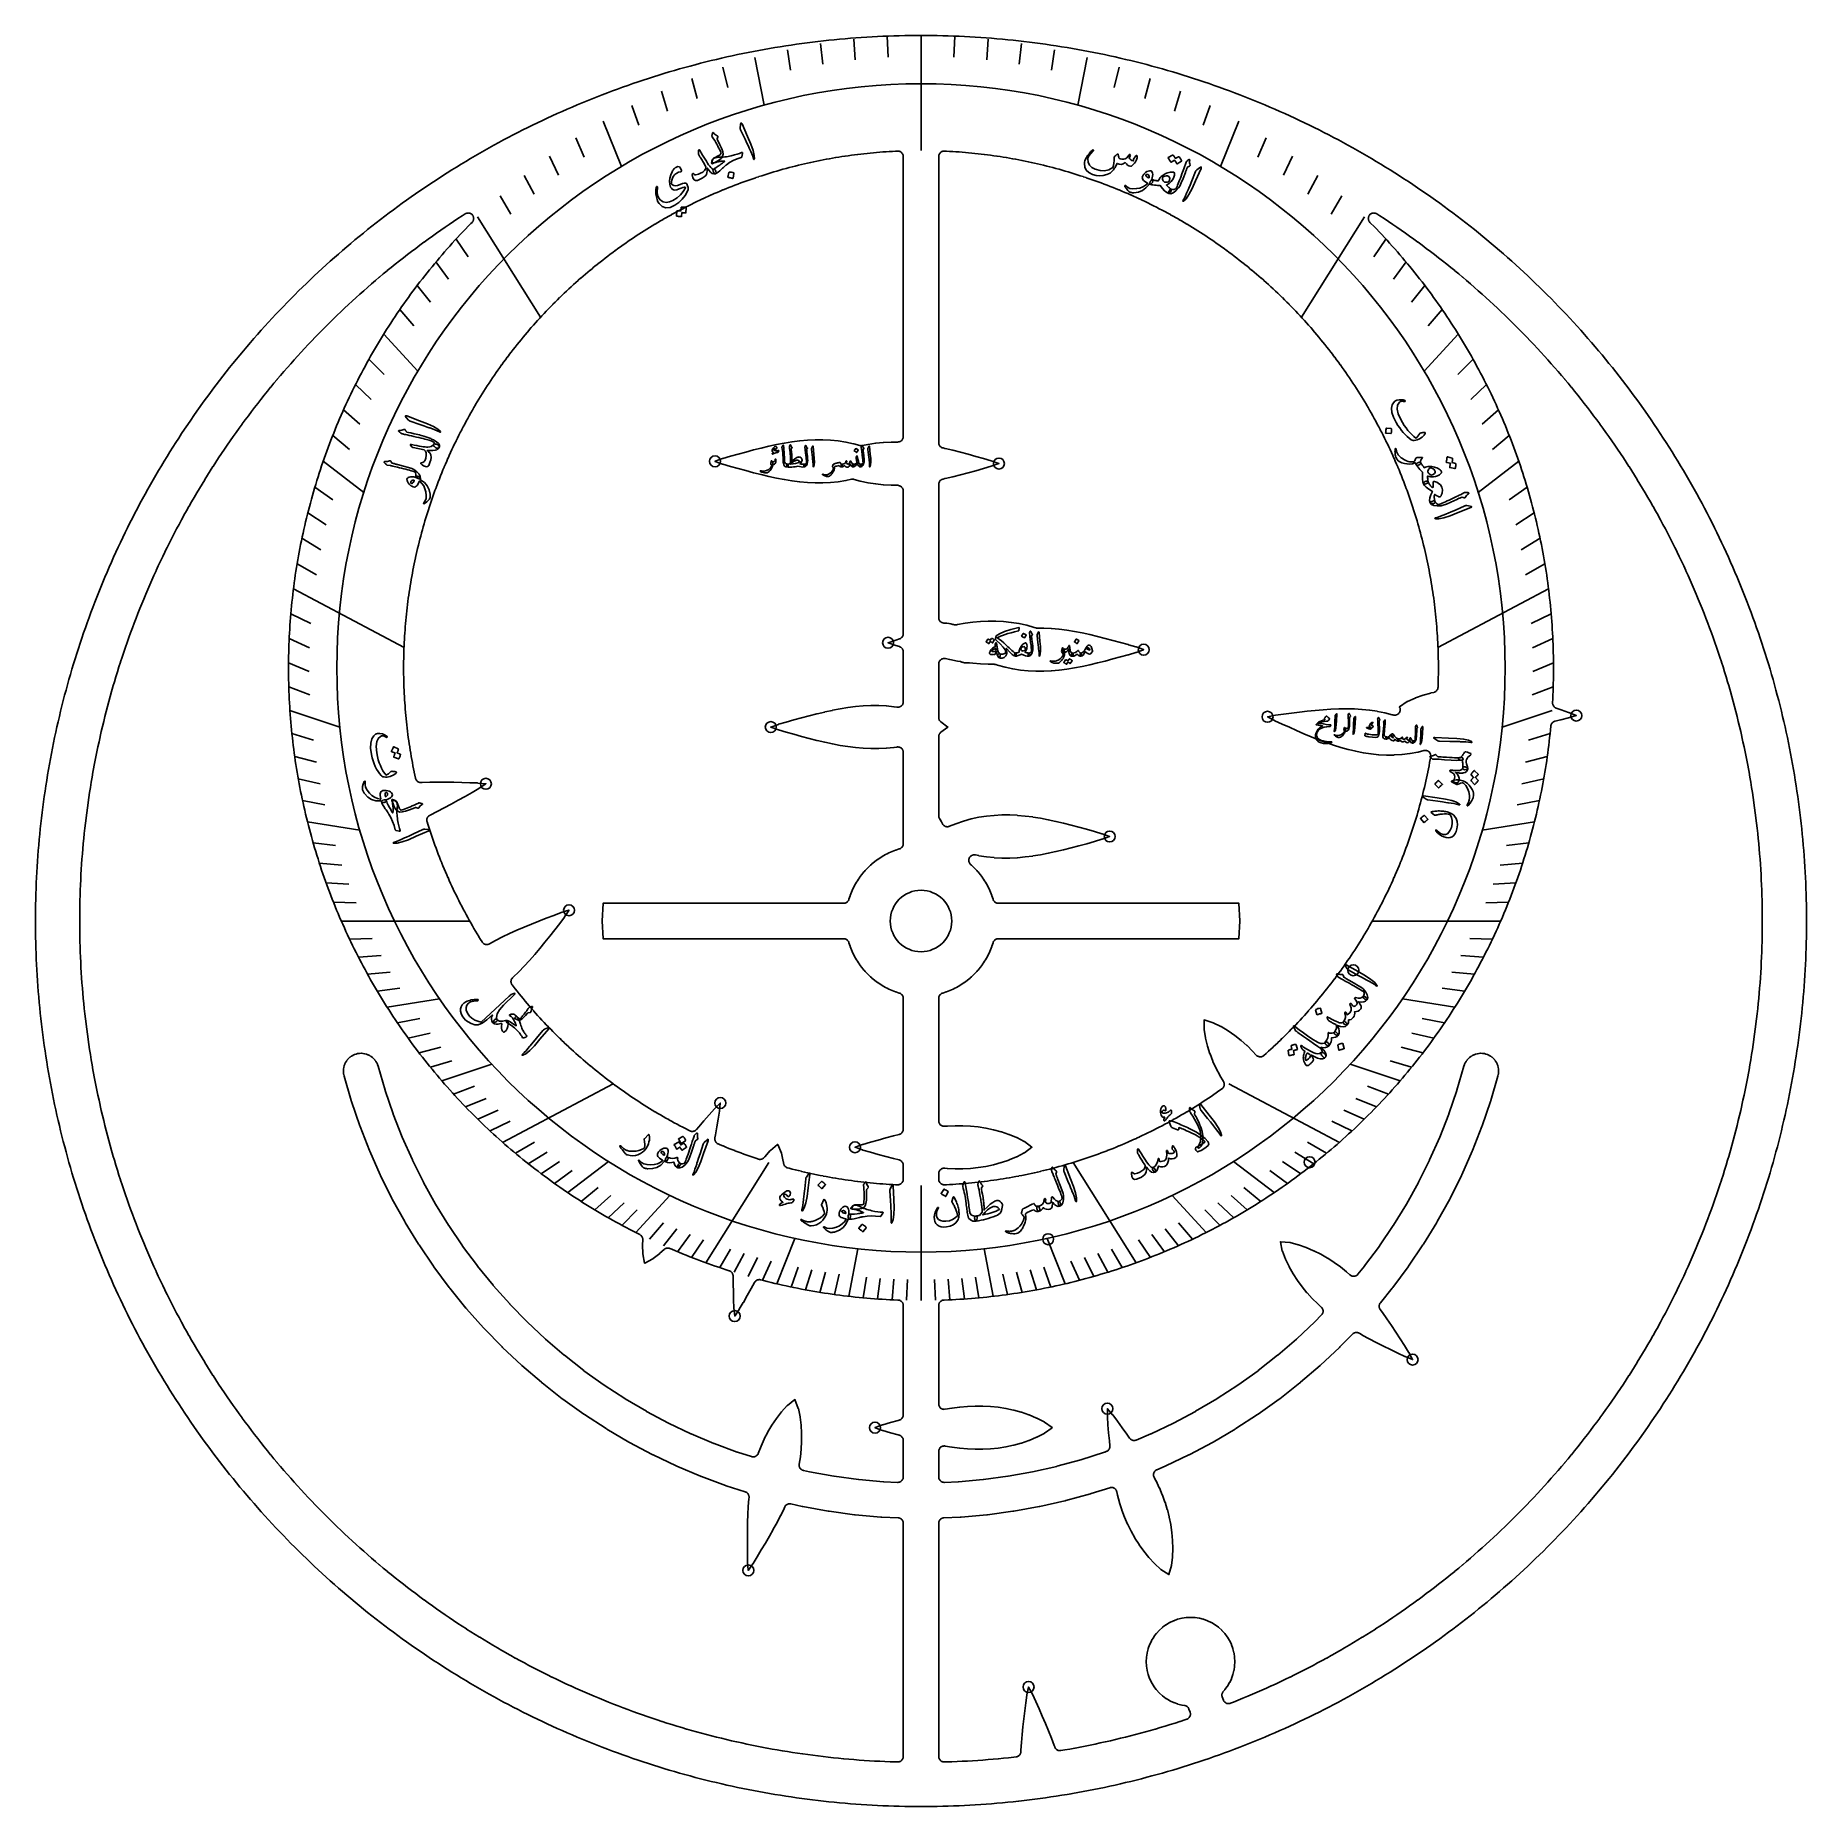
# Model space of a CAD drawing. Header units: millimetres. Extents: x -40.3 to 40.3, y -40.3 to 40.3.
import ezdxf

# ---------------------------------------------------------------- set-up
doc = ezdxf.new("R2010")
doc.units = ezdxf.units.MM
for name, color, linetype in [('CUT_INNER', 6, 'Continuous'), ('CUT_OUTER', 1, 'Continuous'), ('ENGRAVE', 7, 'Continuous'), ('ENGRAVE_FINE', 8, 'Continuous'), ('TEXT', 5, 'Continuous')]:
    doc.layers.add(name, color=color, linetype=linetype)

msp = doc.modelspace()

# ---------------------------------------------------------------- linework, layer by layer
at = {"layer": 'CUT_INNER'}
for points in [[(-23.0112, 6.4758), (-23.0022, 6.4523), (-22.9908, 6.4299), (-22.9772, 6.4087), (-22.9616, 6.389), (-22.944, 6.371), (-22.9248, 6.3548), (-22.904, 6.3406), (-22.8819, 6.3286), (-22.8587, 6.3189), (-22.8346, 6.3116), (-22.8099, 6.3067), (-22.7849, 6.3043), (-22.7597, 6.3045), (-22.723, 6.3065), (-22.72, 6.3067), (-22.3641, 6.3182), (-22.3617, 6.3182), (-22.0035, 6.3228), (-22.0016, 6.3228), (-21.6416, 6.3219), (-21.6401, 6.3219), (-21.2791, 6.317), (-20.9155, 6.309), (-20.5512, 6.2984), (-20.5498, 6.2984), (-20.1891, 6.2841), (-20.1817, 6.2836), (-19.8209, 6.2476), (-19.8154, 6.2467), (-19.8196, 6.2436), (-20.121, 6.0416), (-20.1274, 6.0376), (-20.4388, 5.855), (-20.4399, 5.8543), (-20.7547, 5.6741), (-21.0714, 5.4958), (-21.3892, 5.3202), (-21.3905, 5.3196), (-21.7076, 5.1491), (-21.7093, 5.1482), (-22.0273, 4.9834), (-22.0295, 4.9823), (-22.3487, 4.8247), (-22.3515, 4.8234), (-22.3606, 4.8192), (-22.3818, 4.808), (-22.4019, 4.7949), (-22.4207, 4.7799), (-22.4379, 4.7632), (-22.4534, 4.7449), (-22.4671, 4.7252), (-22.4789, 4.7043), (-22.4886, 4.6824), (-22.4961, 4.6596), (-22.5015, 4.6362), (-22.5045, 4.6124), (-22.5053, 4.5885), (-22.5038, 4.5645), (-22.5, 4.5408), (-22.4939, 4.5176), (-22.4598, 4.4087), (-22.4593, 4.4072), (-22.4157, 4.271), (-22.4152, 4.2696), (-22.3708, 4.1336), (-22.3703, 4.1322), (-22.325, 3.9965), (-22.3245, 3.9951), (-22.2784, 3.8597), (-22.2779, 3.8582), (-22.231, 3.7231), (-22.2305, 3.7217), (-22.1827, 3.5868), (-22.1822, 3.5854), (-22.1336, 3.4509), (-22.133, 3.4494), (-22.0836, 3.3152), (-22.0831, 3.3138), (-22.0328, 3.1799), (-22.0323, 3.1784), (-21.9812, 3.0448), (-21.9807, 3.0434), (-21.9288, 2.9101), (-21.9282, 2.9087), (-21.8755, 2.7757), (-21.875, 2.7743), (-21.8215, 2.6417), (-21.8209, 2.6403), (-21.7665, 2.508), (-21.766, 2.5065), (-21.7108, 2.3746), (-21.7102, 2.3732), (-21.6543, 2.2415), (-21.6537, 2.2401), (-21.5969, 2.1088), (-21.5963, 2.1074), (-21.5387, 1.9765), (-21.5381, 1.9751), (-21.4798, 1.8445), (-21.4791, 1.8431), (-21.42, 1.7129), (-21.4193, 1.7115), (-21.3594, 1.5817), (-21.3587, 1.5803), (-21.298, 1.4508), (-21.2973, 1.4494), (-21.2358, 1.3203), (-21.2351, 1.3189), (-21.1728, 1.1902), (-21.1721, 1.1888), (-21.109, 1.0605), (-21.1083, 1.0591), (-21.0444, 0.9311), (-21.0437, 0.9298), (-20.979, 0.8022), (-20.9783, 0.8008), (-20.9128, 0.6737), (-20.9121, 0.6723), (-20.8458, 0.5456), (-20.8451, 0.5442), (-20.7781, 0.4179), (-20.7774, 0.4165), (-20.7096, 0.2906), (-20.7088, 0.2892), (-20.6403, 0.1637), (-20.6395, 0.1624), (-20.5702, 0.0373), (-20.5694, 0.036), (-20.4993, -0.0887), (-20.4985, -0.09), (-20.4277, -0.2143), (-20.4269, -0.2156), (-20.3553, -0.3394), (-20.3545, -0.3407), (-20.2821, -0.4641), (-20.2813, -0.4654), (-20.2082, -0.5883), (-20.2074, -0.5896), (-20.1335, -0.7121), (-20.1327, -0.7134), (-20.058, -0.8354), (-20.0572, -0.8367), (-19.9833, -0.9558), (-19.9698, -0.9754), (-19.9544, -0.9937), (-19.9374, -1.0104), (-19.9189, -1.0254), (-19.8991, -1.0386), (-19.878, -1.0498), (-19.856, -1.059), (-19.8332, -1.0661), (-19.8099, -1.0709), (-19.7862, -1.0735), (-19.7623, -1.0738), (-19.7386, -1.0719), (-19.7151, -1.0677), (-19.6921, -1.0613), (-19.6699, -1.0527), (-19.6486, -1.042), (-19.3725, -0.8872), (-19.3688, -0.8852), (-19.0569, -0.7236), (-19.0536, -0.722), (-18.735, -0.5685), (-18.7323, -0.5672), (-18.4079, -0.4204), (-18.4057, -0.4194), (-18.0765, -0.2781), (-18.0748, -0.2774), (-17.7418, -0.1404), (-17.7405, -0.1398), (-17.4051, -0.0063), (-17.0661, 0.1255), (-16.7254, 0.2552), (-16.7242, 0.2556), (-16.3855, 0.3805), (-16.3784, 0.3829), (-16.0309, 0.4877), (-16.0259, 0.489), (-16.0287, 0.4842), (-16.2297, 0.1825), (-16.2341, 0.1764), (-16.4519, -0.1115), (-16.4527, -0.1126), (-16.6746, -0.3995), (-16.8989, -0.6855), (-17.1253, -0.9693), (-17.1262, -0.9704), (-17.354, -1.2492), (-17.3552, -1.2507), (-17.586, -1.5247), (-17.5875, -1.5265), (-17.8222, -1.7943), (-17.8242, -1.7965), (-18.0636, -2.0569), (-18.0661, -2.0595), (-18.3113, -2.3111), (-18.3142, -2.3141), (-18.566, -2.5558), (-18.5695, -2.559), (-18.5863, -2.574), (-18.6042, -2.5916), (-18.6202, -2.6109), (-18.6342, -2.6316), (-18.6461, -2.6537), (-18.6556, -2.6768), (-18.6629, -2.7008), (-18.6676, -2.7254), (-18.67, -2.7503), (-18.6697, -2.7754), (-18.667, -2.8003), (-18.6618, -2.8248), (-18.6542, -2.8486), (-18.6443, -2.8716), (-18.6321, -2.8935), (-18.6177, -2.914), (-18.5736, -2.9709), (-18.5727, -2.9721), (-18.4843, -3.0846), (-18.4834, -3.0858), (-18.3944, -3.1977), (-18.3934, -3.1989), (-18.3037, -3.3103), (-18.3027, -3.3115), (-18.2123, -3.4223), (-18.2113, -3.4235), (-18.1203, -3.5338), (-18.1193, -3.535), (-18.0275, -3.6447), (-18.0266, -3.6459), (-17.9341, -3.755), (-17.9331, -3.7562), (-17.8401, -3.8648), (-17.8391, -3.866), (-17.7453, -3.974), (-17.7443, -3.9751), (-17.6499, -4.0826), (-17.6489, -4.0837), (-17.5538, -4.1906), (-17.5528, -4.1917), (-17.457, -4.298), (-17.456, -4.2991), (-17.3596, -4.4048), (-17.3586, -4.4059), (-17.2616, -4.511), (-17.2605, -4.5121), (-17.1629, -4.6166), (-17.1618, -4.6177), (-17.0635, -4.7216), (-17.0625, -4.7227), (-16.9635, -4.826), (-16.9625, -4.8271), (-16.8629, -4.9298), (-16.8618, -4.9309), (-16.7616, -5.033), (-16.7605, -5.0341), (-16.6597, -5.1355), (-16.6586, -5.1366), (-16.5572, -5.2374), (-16.5561, -5.2385), (-16.454, -5.3387), (-16.4529, -5.3398), (-16.3503, -5.4393), (-16.3492, -5.4404), (-16.2459, -5.5393), (-16.2448, -5.5404), (-16.1409, -5.6387), (-16.1398, -5.6397), (-16.0353, -5.7374), (-16.0341, -5.7385), (-15.9291, -5.8355), (-15.9279, -5.8365), (-15.8222, -5.9329), (-15.8211, -5.9339), (-15.7148, -6.0296), (-15.7137, -6.0307), (-15.6068, -6.1257), (-15.6057, -6.1268), (-15.4983, -6.2212), (-15.4971, -6.2222), (-15.3891, -6.3159), (-15.3879, -6.3169), (-15.2793, -6.41), (-15.2782, -6.411), (-15.169, -6.5034), (-15.1678, -6.5044), (-15.0581, -6.5962), (-15.0569, -6.5971), (-14.9467, -6.6882), (-14.9455, -6.6892), (-14.8346, -6.7796), (-14.8334, -6.7806), (-14.7221, -6.8703), (-14.7209, -6.8712), (-14.6089, -6.9603), (-14.6077, -6.9612), (-14.4952, -7.0495), (-14.494, -7.0505), (-14.381, -7.1381), (-14.3798, -7.1391), (-14.2662, -7.226), (-14.265, -7.227), (-14.1509, -7.3132), (-14.1497, -7.3141), (-14.0351, -7.3997), (-14.0338, -7.4006), (-13.9187, -7.4854), (-13.9175, -7.4864), (-13.8018, -7.5705), (-13.8006, -7.5714), (-13.6844, -7.6548), (-13.6831, -7.6557), (-13.5665, -7.7384), (-13.5652, -7.7393), (-13.448, -7.8213), (-13.4467, -7.8222), (-13.3291, -7.9035), (-13.3278, -7.9043), (-13.2096, -7.9849), (-13.2083, -7.9857), (-13.0897, -8.0656), (-13.0884, -8.0664), (-12.9692, -8.1455), (-12.9679, -8.1464), (-12.8483, -8.2247), (-12.847, -8.2256), (-12.7269, -8.3032), (-12.7256, -8.304), (-12.605, -8.3809), (-12.6037, -8.3817), (-12.4826, -8.4579), (-12.4813, -8.4587), (-12.3598, -8.5341), (-12.3585, -8.5349), (-12.2365, -8.6095), (-12.2352, -8.6103), (-12.1127, -8.6842), (-12.1114, -8.685), (-11.9885, -8.7582), (-11.9872, -8.759), (-11.8638, -8.8314), (-11.8625, -8.8321), (-11.7387, -8.9038), (-11.7374, -8.9045), (-11.6132, -8.9754), (-11.6118, -8.9762), (-11.4872, -9.0463), (-11.4858, -9.047), (-11.3607, -9.1164), (-11.3594, -9.1171), (-11.2339, -9.1857), (-11.2325, -9.1864), (-11.1066, -9.2542), (-11.1053, -9.255), (-10.9789, -9.322), (-10.9776, -9.3227), (-10.8508, -9.389), (-10.8494, -9.3897), (-10.7223, -9.4552), (-10.7209, -9.4559), (-10.5934, -9.5206), (-10.592, -9.5212), (-10.5234, -9.5555), (-10.5016, -9.5651), (-10.479, -9.5726), (-10.4558, -9.5779), (-10.4322, -9.581), (-10.4085, -9.5818), (-10.3847, -9.5804), (-10.3612, -9.5767), (-10.3381, -9.5708), (-10.3158, -9.5627), (-10.2942, -9.5526), (-10.2738, -9.5404), (-10.2546, -9.5263), (-10.2368, -9.5105), (-10.2206, -9.4931), (-10.1231, -9.3775), (-9.8862, -9.1015), (-9.6469, -8.8266), (-9.6461, -8.8256), (-9.4062, -8.5558), (-9.401, -8.5504), (-9.1444, -8.2944), (-9.1402, -8.2906), (-9.1404, -8.2958), (-9.1755, -8.657), (-9.1765, -8.6645), (-9.2328, -9.021), (-9.233, -9.0223), (-9.2935, -9.38), (-9.3565, -9.7379), (-9.382, -9.8759), (-9.3852, -9.8998), (-9.3861, -9.924), (-9.3847, -9.948), (-9.381, -9.9719), (-9.375, -9.9952), (-9.3667, -10.0179), (-9.3563, -10.0397), (-9.3439, -10.0604), (-9.3295, -10.0797), (-9.3134, -10.0976), (-9.2956, -10.1139), (-9.2763, -10.1284), (-9.2556, -10.1409), (-9.2339, -10.1514), (-9.15, -10.1871), (-9.1486, -10.1877), (-9.0166, -10.2428), (-9.0152, -10.2434), (-8.8829, -10.2977), (-8.8814, -10.2983), (-8.7488, -10.3518), (-8.7474, -10.3524), (-8.6144, -10.4051), (-8.613, -10.4057), (-8.4797, -10.4576), (-8.4783, -10.4581), (-8.3447, -10.5092), (-8.3432, -10.5097), (-8.2093, -10.56), (-8.2079, -10.5605), (-8.0737, -10.6099), (-8.0722, -10.6104), (-7.9377, -10.659), (-7.9363, -10.6596), (-7.8015, -10.7073), (-7.8, -10.7078), (-7.6649, -10.7548), (-7.6635, -10.7553), (-7.5281, -10.8014), (-7.5266, -10.8019), (-7.4059, -10.8422), (-7.3827, -10.8487), (-7.3589, -10.853), (-7.3349, -10.8549), (-7.3107, -10.8545), (-7.2868, -10.8518), (-7.2632, -10.8468), (-7.2401, -10.8396), (-7.2179, -10.8301), (-7.1967, -10.8186), (-7.1768, -10.8051), (-7.1582, -10.7897), (-7.1412, -10.7726), (-7.1259, -10.7539), (-7.1208, -10.747), (-7.1147, -10.7395), (-6.8635, -10.4502), (-6.8599, -10.4464), (-6.856, -10.4429), (-6.5278, -10.1731), (-6.5232, -10.1696), (-6.5207, -10.1748), (-6.3585, -10.5675), (-6.3567, -10.5724), (-6.3554, -10.5775), (-6.2702, -10.951), (-6.2684, -10.9605), (-6.2574, -11.0348), (-6.2527, -11.0586), (-6.2457, -11.0818), (-6.2365, -11.1042), (-6.2252, -11.1256), (-6.2119, -11.1458), (-6.1966, -11.1647), (-6.1796, -11.182), (-6.1611, -11.1975), (-6.1411, -11.2112), (-6.1199, -11.2229), (-6.0976, -11.2324), (-6.0745, -11.2398), (-6.0053, -11.2583), (-6.0038, -11.2587), (-5.8654, -11.2947), (-5.8639, -11.2951), (-5.7253, -11.3303), (-5.7238, -11.3306), (-5.5849, -11.365), (-5.5834, -11.3653), (-5.4444, -11.3988), (-5.4429, -11.3992), (-5.3036, -11.4318), (-5.3021, -11.4321), (-5.1627, -11.4639), (-5.1612, -11.4642), (-5.0215, -11.4951), (-5.02, -11.4955), (-4.8802, -11.5255), (-4.8787, -11.5258), (-4.7387, -11.555), (-4.7372, -11.5553), (-4.597, -11.5837), (-4.5955, -11.584), (-4.4551, -11.6114), (-4.4536, -11.6117), (-4.3131, -11.6383), (-4.3116, -11.6386), (-4.1709, -11.6644), (-4.1694, -11.6646), (-4.0286, -11.6895), (-4.027, -11.6898), (-3.886, -11.7138), (-3.8845, -11.714), (-3.7434, -11.7372), (-3.7419, -11.7374), (-3.6006, -11.7597), (-3.5991, -11.76), (-3.4577, -11.7814), (-3.4562, -11.7816), (-3.3146, -11.8022), (-3.3131, -11.8024), (-3.1714, -11.8221), (-3.1699, -11.8223), (-3.0281, -11.8411), (-3.0266, -11.8413), (-2.8847, -11.8592), (-2.8832, -11.8594), (-2.7412, -11.8765), (-2.7397, -11.8767), (-2.5976, -11.8929), (-2.596, -11.893), (-2.4538, -11.9084), (-2.4523, -11.9085), (-2.31, -11.923), (-2.3085, -11.9231), (-2.1661, -11.9367), (-2.1646, -11.9369), (-2.0221, -11.9496), (-2.0206, -11.9497), (-1.8781, -11.9615), (-1.8765, -11.9616), (-1.7339, -11.9726), (-1.7324, -11.9727), (-1.5897, -11.9828), (-1.5882, -11.9829), (-1.4455, -11.9921), (-1.4439, -11.9922), (-1.3011, -12.0005), (-1.2996, -12.0006), (-1.1568, -12.0081), (-1.1552, -12.0082), (-1.068, -12.0122), (-1.0427, -12.0121), (-1.0176, -12.0094), (-0.9929, -12.0042), (-0.9689, -11.9966), (-0.9457, -11.9865), (-0.9236, -11.9742), (-0.903, -11.9597), (-0.8838, -11.9432), (-0.8665, -11.9249), (-0.8511, -11.9049), (-0.8377, -11.8834), (-0.8266, -11.8608), (-0.8179, -11.8371), (-0.8116, -11.8126), (-0.8078, -11.7877), (-0.8065, -11.7624), (-0.8065, -11.1251), (-0.8078, -11.0997), (-0.8117, -11.0746), (-0.8181, -11.05), (-0.8269, -11.0261), (-0.8382, -11.0033), (-0.8517, -10.9818), (-0.8673, -10.9617), (-0.8849, -10.9433), (-0.9042, -10.9268), (-0.9252, -10.9124), (-0.9475, -10.9002), (-0.9709, -10.8902), (-0.9952, -10.8828), (-1.2526, -10.8176), (-1.254, -10.8173), (-1.603, -10.7247), (-1.9538, -10.6286), (-2.3047, -10.5299), (-2.3059, -10.5295), (-2.6523, -10.428), (-2.6595, -10.4257), (-3.0006, -10.3031), (-3.0058, -10.3009), (-3.0006, -10.2988), (-2.6595, -10.1762), (-2.6523, -10.1739), (-2.3059, -10.0724), (-2.3047, -10.072), (-1.9555, -9.9737), (-1.605, -9.8777), (-1.254, -9.7846), (-1.2526, -9.7843), (-0.9952, -9.7191), (-0.9709, -9.7116), (-0.9475, -9.7017), (-0.9252, -9.6895), (-0.9042, -9.675), (-0.8849, -9.6585), (-0.8673, -9.6402), (-0.8517, -9.6201), (-0.8382, -9.5985), (-0.8269, -9.5757), (-0.8181, -9.5519), (-0.8117, -9.5273), (-0.8078, -9.5022), (-0.8065, -9.4768), (-0.8065, -3.5225), (-0.8077, -3.4978), (-0.8114, -3.4733), (-0.8175, -3.4492), (-0.8259, -3.426), (-0.8366, -3.4036), (-0.8494, -3.3824), (-0.8643, -3.3626), (-0.8811, -3.3444), (-0.8995, -3.3279), (-0.9196, -3.3133), (-0.9409, -3.3008), (-0.9635, -3.2905), (-0.9869, -3.2824), (-0.9935, -3.2805), (-0.9964, -3.2796), (-1.0737, -3.2551), (-1.0766, -3.2541), (-1.1533, -3.2278), (-1.1562, -3.2267), (-1.2321, -3.1985), (-1.235, -3.1974), (-1.3103, -3.1673), (-1.3131, -3.1661), (-1.3876, -3.1342), (-1.3904, -3.1329), (-1.4641, -3.0992), (-1.4669, -3.0979), (-1.5397, -3.0623), (-1.5425, -3.0609), (-1.6144, -3.0236), (-1.6171, -3.0222), (-1.6881, -2.9831), (-1.6908, -2.9816), (-1.7608, -2.9407), (-1.7635, -2.9392), (-1.8325, -2.8966), (-1.8351, -2.895), (-1.903, -2.8508), (-1.9056, -2.8491), (-1.9724, -2.8032), (-1.9749, -2.8015), (-2.0406, -2.754), (-2.0431, -2.7522), (-2.1076, -2.7031), (-2.11, -2.7012), (-2.1733, -2.6505), (-2.1756, -2.6486), (-2.2377, -2.5964), (-2.24, -2.5944), (-2.3007, -2.5407), (-2.303, -2.5387), (-2.3624, -2.4835), (-2.3646, -2.4814), (-2.4226, -2.4248), (-2.4248, -2.4226), (-2.4814, -2.3646), (-2.4835, -2.3624), (-2.5387, -2.303), (-2.5407, -2.3007), (-2.5944, -2.24), (-2.5964, -2.2377), (-2.6486, -2.1756), (-2.6505, -2.1733), (-2.7012, -2.11), (-2.7031, -2.1076), (-2.7522, -2.0431), (-2.754, -2.0406), (-2.8015, -1.9749), (-2.8032, -1.9724), (-2.8491, -1.9056), (-2.8508, -1.903), (-2.895, -1.8351), (-2.8966, -1.8325), (-2.9392, -1.7635), (-2.9407, -1.7608), (-2.9816, -1.6908), (-2.9831, -1.6881), (-3.0222, -1.6171), (-3.0236, -1.6144), (-3.0609, -1.5425), (-3.0623, -1.5397), (-3.0979, -1.4669), (-3.0992, -1.4641), (-3.1329, -1.3904), (-3.1342, -1.3876), (-3.1661, -1.3131), (-3.1673, -1.3103), (-3.1974, -1.235), (-3.1985, -1.2321), (-3.2267, -1.1562), (-3.2278, -1.1533), (-3.2541, -1.0766), (-3.2551, -1.0737), (-3.2796, -0.9964), (-3.2805, -0.9935), (-3.2824, -0.9869), (-3.2905, -0.9635), (-3.3008, -0.9409), (-3.3133, -0.9196), (-3.3279, -0.8995), (-3.3444, -0.8811), (-3.3626, -0.8643), (-3.3824, -0.8494), (-3.4036, -0.8366), (-3.426, -0.8259), (-3.4492, -0.8175), (-3.4733, -0.8114), (-3.4978, -0.8077), (-3.5225, -0.8065), (-14.472, -0.8065), (-14.4781, -0.8062), (-14.4787, -0.8002), (-14.5177, -0.0061), (-14.5177, 0.0061), (-14.4786, 0.8006), (-14.4781, 0.8062), (-14.4724, 0.8065), (-3.5225, 0.8065), (-3.4978, 0.8077), (-3.4733, 0.8114), (-3.4492, 0.8175), (-3.426, 0.8259), (-3.4036, 0.8366), (-3.3824, 0.8494), (-3.3626, 0.8643), (-3.3444, 0.8811), (-3.3279, 0.8995), (-3.3133, 0.9196), (-3.3008, 0.9409), (-3.2905, 0.9635), (-3.2824, 0.9869), (-3.2805, 0.9935), (-3.2796, 0.9964), (-3.2551, 1.0737), (-3.2541, 1.0766), (-3.2278, 1.1533), (-3.2267, 1.1562), (-3.1985, 1.2321), (-3.1974, 1.235), (-3.1673, 1.3103), (-3.1661, 1.3131), (-3.1342, 1.3876), (-3.1329, 1.3904), (-3.0992, 1.4641), (-3.0979, 1.4669), (-3.0623, 1.5397), (-3.0609, 1.5425), (-3.0236, 1.6144), (-3.0222, 1.6171), (-2.9831, 1.6881), (-2.9816, 1.6908), (-2.9407, 1.7608), (-2.9392, 1.7635), (-2.8966, 1.8325), (-2.895, 1.8351), (-2.8508, 1.903), (-2.8491, 1.9056), (-2.8032, 1.9724), (-2.8015, 1.9749), (-2.754, 2.0406), (-2.7522, 2.0431), (-2.7031, 2.1076), (-2.7012, 2.11), (-2.6505, 2.1733), (-2.6486, 2.1756), (-2.5964, 2.2377), (-2.5944, 2.24), (-2.5407, 2.3007), (-2.5387, 2.303), (-2.4835, 2.3624), (-2.4814, 2.3646), (-2.4248, 2.4226), (-2.4226, 2.4248), (-2.3646, 2.4814), (-2.3624, 2.4835), (-2.303, 2.5387), (-2.3007, 2.5407), (-2.24, 2.5944), (-2.2377, 2.5964), (-2.1756, 2.6486), (-2.1733, 2.6505), (-2.11, 2.7012), (-2.1076, 2.7031), (-2.0431, 2.7522), (-2.0406, 2.754), (-1.9749, 2.8015), (-1.9724, 2.8032), (-1.9056, 2.8491), (-1.903, 2.8508), (-1.8351, 2.895), (-1.8325, 2.8966), (-1.7635, 2.9392), (-1.7608, 2.9407), (-1.6908, 2.9816), (-1.6881, 2.9831), (-1.6171, 3.0222), (-1.6144, 3.0236), (-1.5425, 3.0609), (-1.5397, 3.0623), (-1.4669, 3.0979), (-1.4641, 3.0992), (-1.3904, 3.1329), (-1.3876, 3.1342), (-1.3131, 3.1661), (-1.3103, 3.1673), (-1.235, 3.1974), (-1.2321, 3.1985), (-1.1562, 3.2267), (-1.1533, 3.2278), (-1.0766, 3.2541), (-1.0737, 3.2551), (-0.9964, 3.2796), (-0.9935, 3.2805), (-0.9869, 3.2824), (-0.9635, 3.2905), (-0.9409, 3.3008), (-0.9196, 3.3133), (-0.8995, 3.3279), (-0.8811, 3.3444), (-0.8643, 3.3626), (-0.8494, 3.3824), (-0.8366, 3.4036), (-0.8259, 3.426), (-0.8175, 3.4492), (-0.8114, 3.4733), (-0.8077, 3.4978), (-0.8065, 3.5225), (-0.8065, 7.6744), (-0.8076, 7.6983), (-0.8111, 7.722), (-0.8168, 7.7453), (-0.8247, 7.7679), (-0.8347, 7.7897), (-0.8467, 7.8104), (-0.8607, 7.8298), (-0.8765, 7.8479), (-0.8939, 7.8643), (-0.9129, 7.879), (-0.9331, 7.8918), (-0.9545, 7.9026), (-0.9768, 7.9113), (-0.9999, 7.9179), (-1.0234, 7.9222), (-1.0473, 7.9242), (-1.0713, 7.9239), (-1.0951, 7.9214), (-1.2249, 7.9011), (-1.2317, 7.9002), (-1.5757, 7.8655), (-1.5822, 7.865), (-1.9265, 7.8483), (-1.9327, 7.8481), (-2.2774, 7.8484), (-2.2831, 7.8485), (-2.6283, 7.8647), (-2.6335, 7.865), (-2.9792, 7.8959), (-2.9839, 7.8964), (-3.3301, 7.9406), (-3.3343, 7.9411), (-3.6811, 7.9972), (-3.6846, 7.9979), (-4.032, 8.0643), (-4.035, 8.0649), (-4.383, 8.1403), (-4.3854, 8.1408), (-4.7339, 8.2234), (-4.7357, 8.2238), (-5.0848, 8.3121), (-5.0862, 8.3125), (-5.4351, 8.405), (-5.7859, 8.5011), (-6.1368, 8.5999), (-6.1381, 8.6003), (-6.4845, 8.7018), (-6.4916, 8.7041), (-6.8327, 8.8267), (-6.8379, 8.8288), (-6.8327, 8.831), (-6.4916, 8.9536), (-6.4845, 8.9559), (-6.1381, 9.0574), (-6.1368, 9.0578), (-5.7876, 9.1561), (-5.4371, 9.2521), (-5.0862, 9.3451), (-5.0848, 9.3455), (-4.7357, 9.4338), (-4.7339, 9.4343), (-4.3854, 9.5168), (-4.383, 9.5174), (-4.035, 9.5927), (-4.032, 9.5933), (-3.6846, 9.6598), (-3.6811, 9.6604), (-3.3343, 9.7165), (-3.3301, 9.7171), (-2.9839, 9.7613), (-2.9792, 9.7618), (-2.6335, 9.7926), (-2.6283, 9.793), (-2.2831, 9.8091), (-2.2774, 9.8093), (-1.9327, 9.8095), (-1.9265, 9.8094), (-1.5822, 9.7926), (-1.5757, 9.7922), (-1.2317, 9.7574), (-1.2249, 9.7565), (-1.0951, 9.7363), (-1.0713, 9.7337), (-1.0473, 9.7334), (-1.0234, 9.7355), (-0.9999, 9.7398), (-0.9768, 9.7463), (-0.9545, 9.755), (-0.9331, 9.7658), (-0.9129, 9.7786), (-0.8939, 9.7933), (-0.8765, 9.8098), (-0.8607, 9.8278), (-0.8467, 9.8473), (-0.8347, 9.868), (-0.8247, 9.8897), (-0.8168, 9.9123), (-0.8111, 9.9356), (-0.8076, 9.9593), (-0.8065, 9.9833), (-0.8065, 12.2548), (-0.8077, 12.2795), (-0.8114, 12.304), (-0.8174, 12.3279), (-0.8258, 12.3512), (-0.8365, 12.3735), (-0.8492, 12.3946), (-0.8641, 12.4144), (-0.8808, 12.4326), (-0.8992, 12.4491), (-0.9191, 12.4637), (-0.9404, 12.4763), (-0.9629, 12.4866), (-0.9862, 12.4947), (-1.1446, 12.5412), (-1.1518, 12.5435), (-1.4929, 12.6661), (-1.498, 12.6682), (-1.4929, 12.6704), (-1.1518, 12.793), (-1.1446, 12.7953), (-0.9862, 12.8417), (-0.9629, 12.8498), (-0.9404, 12.8602), (-0.9191, 12.8728), (-0.8992, 12.8873), (-0.8808, 12.9038), (-0.8641, 12.922), (-0.8492, 12.9418), (-0.8365, 12.963), (-0.8258, 12.9853), (-0.8174, 13.0085), (-0.8114, 13.0325), (-0.8077, 13.0569), (-0.8065, 13.0816), (-0.8065, 19.58), (-0.8078, 19.6055), (-0.8117, 19.6307), (-0.8181, 19.6554), (-0.8271, 19.6793), (-0.8384, 19.7022), (-0.8519, 19.7238), (-0.8676, 19.7439), (-0.8853, 19.7623), (-0.9048, 19.7787), (-0.9258, 19.7932), (-0.9482, 19.8054), (-0.9717, 19.8152), (-1.0276, 19.8354), (-1.0483, 19.8418), (-1.0694, 19.8465), (-1.0909, 19.8493), (-1.1125, 19.8502), (-1.3584, 19.85), (-1.3646, 19.8501), (-1.7089, 19.8669), (-1.7154, 19.8674), (-2.0594, 19.9021), (-2.0662, 19.903), (-2.41, 19.9567), (-2.4169, 19.958), (-2.7606, 20.0315), (-2.7676, 20.0332), (-3.0438, 20.1092), (-3.0672, 20.1144), (-3.0909, 20.1174), (-3.1149, 20.1181), (-3.1388, 20.1165), (-3.1624, 20.1126), (-3.4156, 20.0584), (-3.4225, 20.0571), (-3.7663, 20.0034), (-3.7731, 20.0026), (-4.1171, 19.9678), (-4.1236, 19.9673), (-4.4679, 19.9506), (-4.4741, 19.9504), (-4.8188, 19.9507), (-4.8245, 19.9509), (-5.1697, 19.967), (-5.1749, 19.9674), (-5.5206, 19.9982), (-5.5253, 19.9987), (-5.8715, 20.0429), (-5.8757, 20.0435), (-6.2225, 20.0996), (-6.226, 20.1002), (-6.5734, 20.1667), (-6.5764, 20.1673), (-6.9244, 20.2426), (-6.9267, 20.2431), (-7.2753, 20.3257), (-7.2771, 20.3262), (-7.6262, 20.4145), (-7.6275, 20.4148), (-7.9765, 20.5074), (-8.3273, 20.6035), (-8.6782, 20.7022), (-8.6794, 20.7026), (-9.0259, 20.8041), (-9.033, 20.8064), (-9.3741, 20.929), (-9.3793, 20.9312), (-9.3741, 20.9333), (-9.033, 21.0559), (-9.0259, 21.0582), (-8.6794, 21.1597), (-8.6782, 21.1601), (-8.329, 21.2584), (-7.9785, 21.3544), (-7.6275, 21.4475), (-7.6262, 21.4478), (-7.2771, 21.5362), (-7.2753, 21.5366), (-6.9267, 21.6192), (-6.9244, 21.6197), (-6.5764, 21.695), (-6.5734, 21.6956), (-6.226, 21.7621), (-6.2225, 21.7628), (-5.8757, 21.8188), (-5.8715, 21.8194), (-5.5253, 21.8636), (-5.5206, 21.8641), (-5.1749, 21.895), (-5.1697, 21.8953), (-4.8245, 21.9115), (-4.8188, 21.9116), (-4.4741, 21.9119), (-4.4679, 21.9117), (-4.1236, 21.895), (-4.1171, 21.8945), (-3.7731, 21.8598), (-3.7663, 21.8589), (-3.4225, 21.8052), (-3.4156, 21.8039), (-3.0719, 21.7303), (-3.0649, 21.7286), (-2.7887, 21.6527), (-2.7653, 21.6474), (-2.7416, 21.6444), (-2.7176, 21.6438), (-2.6937, 21.6454), (-2.6701, 21.6492), (-2.4169, 21.7034), (-2.41, 21.7047), (-2.0662, 21.7584), (-2.0594, 21.7593), (-1.7154, 21.794), (-1.7089, 21.7945), (-1.3646, 21.8113), (-1.3584, 21.8114), (-1.0567, 21.8112), (-1.0322, 21.8124), (-1.0079, 21.816), (-0.9841, 21.8219), (-0.961, 21.8302), (-0.9388, 21.8406), (-0.9177, 21.8532), (-0.898, 21.8679), (-0.8798, 21.8843), (-0.8633, 21.9025), (-0.8487, 21.9222), (-0.836, 21.9433), (-0.8255, 21.9655), (-0.8173, 21.9886), (-0.8113, 22.0124), (-0.8077, 22.0367), (-0.8065, 22.0612), (-0.8065, 34.8087), (-0.8078, 34.8339), (-0.8116, 34.8589), (-0.8179, 34.8833), (-0.8266, 34.907), (-0.8377, 34.9297), (-0.8511, 34.9511), (-0.8665, 34.9711), (-0.8838, 34.9895), (-0.903, 35.006), (-0.9236, 35.0205), (-0.9457, 35.0328), (-0.9689, 35.0428), (-0.9929, 35.0505), (-1.0176, 35.0557), (-1.0427, 35.0583), (-1.068, 35.0584), (-1.1552, 35.0544), (-1.1568, 35.0543), (-1.2996, 35.0469), (-1.3011, 35.0468), (-1.4439, 35.0385), (-1.4455, 35.0384), (-1.5882, 35.0292), (-1.5897, 35.0291), (-1.7324, 35.019), (-1.7339, 35.0189), (-1.8765, 35.0079), (-1.8781, 35.0078), (-2.0206, 34.9959), (-2.0221, 34.9958), (-2.1646, 34.9831), (-2.1661, 34.983), (-2.3085, 34.9694), (-2.31, 34.9692), (-2.4523, 34.9548), (-2.4538, 34.9546), (-2.596, 34.9393), (-2.5976, 34.9391), (-2.7397, 34.9229), (-2.7412, 34.9227), (-2.8832, 34.9057), (-2.8847, 34.9055), (-3.0266, 34.8875), (-3.0281, 34.8873), (-3.1699, 34.8685), (-3.1714, 34.8683), (-3.3131, 34.8486), (-3.3146, 34.8484), (-3.4562, 34.8279), (-3.4577, 34.8276), (-3.5991, 34.8062), (-3.6006, 34.806), (-3.7419, 34.7837), (-3.7434, 34.7835), (-3.8845, 34.7603), (-3.886, 34.76), (-4.027, 34.736), (-4.0286, 34.7358), (-4.1694, 34.7109), (-4.1709, 34.7106), (-4.3116, 34.6849), (-4.3131, 34.6846), (-4.4536, 34.658), (-4.4551, 34.6577), (-4.5955, 34.6302), (-4.597, 34.6299), (-4.7372, 34.6016), (-4.7387, 34.6013), (-4.8787, 34.5721), (-4.8802, 34.5718), (-5.02, 34.5417), (-5.0215, 34.5414), (-5.1612, 34.5105), (-5.1627, 34.5101), (-5.3021, 34.4784), (-5.3036, 34.478), (-5.4429, 34.4454), (-5.4444, 34.445), (-5.5834, 34.4116), (-5.5849, 34.4112), (-5.7238, 34.3769), (-5.7253, 34.3765), (-5.8639, 34.3413), (-5.8654, 34.3409), (-6.0038, 34.3049), (-6.0053, 34.3045), (-6.1435, 34.2677), (-6.145, 34.2673), (-6.2829, 34.2295), (-6.2844, 34.2291), (-6.4221, 34.1906), (-6.4236, 34.1901), (-6.5611, 34.1507), (-6.5626, 34.1503), (-6.6998, 34.11), (-6.7013, 34.1096), (-6.8383, 34.0685), (-6.8397, 34.0681), (-6.9765, 34.0261), (-6.9779, 34.0257), (-7.1144, 33.9829), (-7.1159, 33.9824), (-7.2521, 33.9388), (-7.2536, 33.9383), (-7.3895, 33.8939), (-7.391, 33.8934), (-7.5266, 33.8481), (-7.5281, 33.8476), (-7.6635, 33.8015), (-7.6649, 33.801), (-7.8, 33.7541), (-7.8015, 33.7536), (-7.9363, 33.7058), (-7.9377, 33.7053), (-8.0722, 33.6567), (-8.0737, 33.6562), (-8.2079, 33.6067), (-8.2093, 33.6062), (-8.3432, 33.556), (-8.3447, 33.5554), (-8.4783, 33.5044), (-8.4797, 33.5038), (-8.613, 33.4519), (-8.6144, 33.4514), (-8.7474, 33.3987), (-8.7488, 33.3981), (-8.8814, 33.3446), (-8.8829, 33.344), (-9.0152, 33.2897), (-9.0166, 33.2891), (-9.1486, 33.2339), (-9.15, 33.2334), (-9.2816, 33.1774), (-9.283, 33.1768), (-9.4143, 33.12), (-9.4157, 33.1194), (-9.5466, 33.0619), (-9.548, 33.0613), (-9.6786, 33.0029), (-9.68, 33.0023), (-9.8102, 32.9431), (-9.8116, 32.9425), (-9.9415, 32.8825), (-9.9429, 32.8819), (-10.0723, 32.8211), (-10.0737, 32.8204), (-10.2028, 32.7589), (-10.2042, 32.7582), (-10.3329, 32.6959), (-10.3343, 32.6952), (-10.4627, 32.6321), (-10.464, 32.6314), (-10.592, 32.5675), (-10.5934, 32.5668), (-10.7209, 32.5021), (-10.7223, 32.5014), (-10.8494, 32.4359), (-10.8508, 32.4352), (-10.9776, 32.369), (-10.9789, 32.3683), (-11.1053, 32.3012), (-11.1066, 32.3005), (-11.2325, 32.2327), (-11.2339, 32.232), (-11.3594, 32.1634), (-11.3607, 32.1626), (-11.4858, 32.0933), (-11.4872, 32.0925), (-11.6118, 32.0224), (-11.6132, 32.0217), (-11.7374, 31.9508), (-11.7387, 31.95), (-11.8625, 31.8784), (-11.8638, 31.8776), (-11.9872, 31.8052), (-11.9885, 31.8044), (-12.1114, 31.7313), (-12.1127, 31.7305), (-12.2352, 31.6566), (-12.2365, 31.6558), (-12.3585, 31.5811), (-12.3598, 31.5803), (-12.4813, 31.5049), (-12.4826, 31.5041), (-12.6037, 31.428), (-12.605, 31.4271), (-12.7256, 31.3503), (-12.7269, 31.3494), (-12.847, 31.2718), (-12.8483, 31.271), (-12.9679, 31.1926), (-12.9692, 31.1918), (-13.0884, 31.1127), (-13.0897, 31.1118), (-13.2083, 31.032), (-13.2096, 31.0311), (-13.3278, 30.9506), (-13.3291, 30.9497), (-13.4467, 30.8684), (-13.448, 30.8676), (-13.5652, 30.7856), (-13.5665, 30.7847), (-13.6831, 30.702), (-13.6844, 30.7011), (-13.8006, 30.6176), (-13.8018, 30.6167), (-13.9175, 30.5326), (-13.9187, 30.5317), (-14.0338, 30.4468), (-14.0351, 30.4459), (-14.1497, 30.3604), (-14.1509, 30.3595), (-14.265, 30.2732), (-14.2662, 30.2723), (-14.3798, 30.1853), (-14.381, 30.1844), (-14.494, 30.0967), (-14.4952, 30.0958), (-14.6077, 30.0075), (-14.6089, 30.0065), (-14.7209, 29.9175), (-14.7221, 29.9165), (-14.8334, 29.8268), (-14.8346, 29.8258), (-14.9455, 29.7354), (-14.9467, 29.7345), (-15.0569, 29.6434), (-15.0581, 29.6424), (-15.1678, 29.5507), (-15.169, 29.5497), (-15.2782, 29.4573), (-15.2793, 29.4563), (-15.3879, 29.3632), (-15.3891, 29.3622), (-15.4971, 29.2684), (-15.4983, 29.2674), (-15.6057, 29.173), (-15.6068, 29.172), (-15.7137, 29.0769), (-15.7148, 29.0759), (-15.8211, 28.9802), (-15.8222, 28.9791), (-15.9279, 28.8828), (-15.9291, 28.8817), (-16.0341, 28.7847), (-16.0353, 28.7837), (-16.1398, 28.686), (-16.1409, 28.6849), (-16.2448, 28.5866), (-16.2459, 28.5856), (-16.3492, 28.4866), (-16.3503, 28.4856), (-16.4529, 28.386), (-16.454, 28.3849), (-16.5561, 28.2847), (-16.5572, 28.2837), (-16.6586, 28.1828), (-16.6597, 28.1818), (-16.7605, 28.0803), (-16.7616, 28.0792), (-16.8618, 27.9772), (-16.8629, 27.9761), (-16.9625, 27.8734), (-16.9635, 27.8723), (-17.0625, 27.769), (-17.0635, 27.7679), (-17.1618, 27.664), (-17.1629, 27.6629), (-17.2605, 27.5584), (-17.2616, 27.5573), (-17.3586, 27.4522), (-17.3596, 27.451), (-17.456, 27.3454), (-17.457, 27.3442), (-17.5528, 27.238), (-17.5538, 27.2368), (-17.6489, 27.13), (-17.6499, 27.1288), (-17.7443, 27.0214), (-17.7453, 27.0202), (-17.8391, 26.9122), (-17.8401, 26.911), (-17.9331, 26.8025), (-17.9341, 26.8013), (-18.0266, 26.6921), (-18.0275, 26.691), (-18.1193, 26.5812), (-18.1203, 26.5801), (-18.2113, 26.4698), (-18.2123, 26.4686), (-18.3027, 26.3578), (-18.3037, 26.3566), (-18.3934, 26.2452), (-18.3944, 26.244), (-18.4834, 26.132), (-18.4843, 26.1308), (-18.5727, 26.0184), (-18.5736, 26.0171), (-18.6613, 25.9041), (-18.6622, 25.9029), (-18.7492, 25.7893), (-18.7501, 25.7881), (-18.8363, 25.674), (-18.8373, 25.6728), (-18.9228, 25.5582), (-18.9237, 25.557), (-19.0086, 25.4418), (-19.0095, 25.4406), (-19.0936, 25.3249), (-19.0945, 25.3237), (-19.1779, 25.2075), (-19.1788, 25.2063), (-19.2615, 25.0896), (-19.2624, 25.0883), (-19.3444, 24.9711), (-19.3453, 24.9699), (-19.4266, 24.8522), (-19.4274, 24.8509), (-19.508, 24.7327), (-19.5089, 24.7315), (-19.5887, 24.6128), (-19.5895, 24.6115), (-19.6686, 24.4923), (-19.6695, 24.4911), (-19.7478, 24.3714), (-19.7487, 24.3701), (-19.8263, 24.25), (-19.8271, 24.2487), (-19.904, 24.1281), (-19.9048, 24.1268), (-19.981, 24.0057), (-19.9818, 24.0044), (-20.0572, 23.8829), (-20.058, 23.8816), (-20.1327, 23.7596), (-20.1335, 23.7583), (-20.2074, 23.6358), (-20.2082, 23.6345), (-20.2813, 23.5116), (-20.2821, 23.5103), (-20.3545, 23.387), (-20.3553, 23.3856), (-20.4269, 23.2618), (-20.4277, 23.2605), (-20.4985, 23.1363), (-20.4993, 23.135), (-20.5694, 23.0103), (-20.5702, 23.009), (-20.6395, 22.8839), (-20.6403, 22.8825), (-20.7088, 22.757), (-20.7096, 22.7557), (-20.7774, 22.6297), (-20.7781, 22.6284), (-20.8451, 22.502), (-20.8458, 22.5007), (-20.9121, 22.3739), (-20.9128, 22.3726), (-20.9783, 22.2454), (-20.979, 22.244), (-21.0437, 22.1165), (-21.0444, 22.1151), (-21.1083, 21.9872), (-21.109, 21.9858), (-21.1721, 21.8574), (-21.1728, 21.8561), (-21.2351, 21.7273), (-21.2358, 21.726), (-21.2973, 21.5969), (-21.298, 21.5955), (-21.3587, 21.466), (-21.3594, 21.4646), (-21.4193, 21.3347), (-21.42, 21.3334), (-21.4791, 21.2031), (-21.4798, 21.2017), (-21.5381, 21.0712), (-21.5387, 21.0698), (-21.5963, 20.9388), (-21.5969, 20.9374), (-21.6537, 20.8061), (-21.6543, 20.8047), (-21.7102, 20.6731), (-21.7108, 20.6717), (-21.766, 20.5397), (-21.7665, 20.5383), (-21.8209, 20.406), (-21.8215, 20.4046), (-21.875, 20.2719), (-21.8755, 20.2705), (-21.9282, 20.1375), (-21.9288, 20.1361), (-21.9807, 20.0028), (-21.9812, 20.0014), (-22.0323, 19.8678), (-22.0328, 19.8664), (-22.0831, 19.7325), (-22.0836, 19.731), (-22.133, 19.5968), (-22.1336, 19.5954), (-22.1822, 19.4608), (-22.1827, 19.4594), (-22.2305, 19.3246), (-22.231, 19.3231), (-22.2779, 19.188), (-22.2784, 19.1866), (-22.3245, 19.0512), (-22.325, 19.0497), (-22.3703, 18.9141), (-22.3708, 18.9126), (-22.4152, 18.7767), (-22.4157, 18.7752), (-22.4593, 18.639), (-22.4598, 18.6375), (-22.5025, 18.5011), (-22.503, 18.4996), (-22.5449, 18.3629), (-22.5454, 18.3614), (-22.5865, 18.2244), (-22.5869, 18.2229), (-22.6272, 18.0857), (-22.6276, 18.0842), (-22.667, 17.9467), (-22.6674, 17.9452), (-22.706, 17.8075), (-22.7064, 17.806), (-22.7441, 17.6681), (-22.7445, 17.6666), (-22.7814, 17.5284), (-22.7818, 17.5269), (-22.8178, 17.3885), (-22.8182, 17.387), (-22.8534, 17.2484), (-22.8538, 17.2469), (-22.8881, 17.1081), (-22.8884, 17.1066), (-22.9219, 16.9675), (-22.9223, 16.966), (-22.9549, 16.8268), (-22.9552, 16.8253), (-22.987, 16.6858), (-22.9873, 16.6843), (-23.0183, 16.5447), (-23.0186, 16.5432), (-23.0486, 16.4033), (-23.0489, 16.4018), (-23.0781, 16.2618), (-23.0784, 16.2603), (-23.1068, 16.1201), (-23.1071, 16.1186), (-23.1346, 15.9783), (-23.1348, 15.9768), (-23.1615, 15.8362), (-23.1617, 15.8347), (-23.1875, 15.694), (-23.1878, 15.6925), (-23.2126, 15.5517), (-23.2129, 15.5502), (-23.2369, 15.4092), (-23.2372, 15.4077), (-23.2603, 15.2665), (-23.2606, 15.265), (-23.2829, 15.1237), (-23.2831, 15.1222), (-23.3045, 14.9808), (-23.3047, 14.9793), (-23.3253, 14.8377), (-23.3255, 14.8362), (-23.3452, 14.6946), (-23.3454, 14.693), (-23.3642, 14.5513), (-23.3644, 14.5497), (-23.3823, 14.4078), (-23.3825, 14.4063), (-23.3996, 14.2643), (-23.3998, 14.2628), (-23.416, 14.1207), (-23.4162, 14.1192), (-23.4315, 13.977), (-23.4316, 13.9754), (-23.4461, 13.8331), (-23.4463, 13.8316), (-23.4598, 13.6892), (-23.46, 13.6877), (-23.4727, 13.5452), (-23.4728, 13.5437), (-23.4846, 13.4012), (-23.4848, 13.3996), (-23.4957, 13.257), (-23.4958, 13.2555), (-23.5059, 13.1128), (-23.506, 13.1113), (-23.5152, 12.9686), (-23.5153, 12.9671), (-23.5237, 12.8243), (-23.5238, 12.8227), (-23.5312, 12.6799), (-23.5313, 12.6784), (-23.5379, 12.5355), (-23.5379, 12.534), (-23.5436, 12.3911), (-23.5437, 12.3895), (-23.5485, 12.2466), (-23.5486, 12.245), (-23.5525, 12.1021), (-23.5525, 12.1005), (-23.5556, 11.9575), (-23.5556, 11.956), (-23.5578, 11.813), (-23.5579, 11.8115), (-23.5592, 11.6685), (-23.5592, 11.6669), (-23.5596, 11.5239), (-23.5596, 11.5224), (-23.5592, 11.3793), (-23.5592, 11.3778), (-23.5579, 11.2348), (-23.5578, 11.2332), (-23.5556, 11.0902), (-23.5556, 11.0887), (-23.5525, 10.9457), (-23.5525, 10.9442), (-23.5486, 10.8012), (-23.5485, 10.7997), (-23.5437, 10.6567), (-23.5436, 10.6552), (-23.5379, 10.5123), (-23.5379, 10.5107), (-23.5313, 10.3679), (-23.5312, 10.3663), (-23.5238, 10.2235), (-23.5237, 10.222), (-23.5153, 10.0792), (-23.5152, 10.0777), (-23.506, 9.9349), (-23.5059, 9.9334), (-23.4958, 9.7907), (-23.4957, 9.7892), (-23.4848, 9.6466), (-23.4846, 9.6451), (-23.4728, 9.5025), (-23.4727, 9.501), (-23.46, 9.3585), (-23.4598, 9.357), (-23.4463, 9.2146), (-23.4461, 9.2131), (-23.4316, 9.0708), (-23.4315, 9.0693), (-23.4162, 8.9271), (-23.416, 8.9256), (-23.3998, 8.7835), (-23.3996, 8.7819), (-23.3825, 8.6399), (-23.3823, 8.6384), (-23.3644, 8.4965), (-23.3642, 8.495), (-23.3454, 8.3532), (-23.3452, 8.3517), (-23.3255, 8.21), (-23.3253, 8.2085), (-23.3047, 8.067), (-23.3045, 8.0655), (-23.2831, 7.924), (-23.2829, 7.9225), (-23.2606, 7.7812), (-23.2603, 7.7797), (-23.2372, 7.6386), (-23.2369, 7.6371), (-23.2129, 7.4961), (-23.2126, 7.4946), (-23.1878, 7.3537), (-23.1875, 7.3522), (-23.1617, 7.2115), (-23.1615, 7.21), (-23.1348, 7.0695), (-23.1346, 7.068), (-23.1071, 6.9276), (-23.1068, 6.9261), (-23.0784, 6.7859), (-23.0781, 6.7844), (-23.0489, 6.6444), (-23.0486, 6.6429), (-23.0186, 6.5031), (-23.0183, 6.5016), (-23.0179, 6.5)], [(1.2213, 8.8252), (0.9078, 8.5931), (0.8897, 8.5783), (0.873, 8.562), (0.858, 8.5441), (0.8447, 8.525), (0.8332, 8.5046), (0.8237, 8.4833), (0.8162, 8.4612), (0.8108, 8.4385), (0.8076, 8.4154), (0.8065, 8.3921), (0.8065, 4.7911), (0.8078, 4.7655), (0.8118, 4.7401), (0.8183, 4.7153), (0.8273, 4.6913), (0.8387, 4.6683), (0.8525, 4.6467), (0.8768, 4.6122), (0.8815, 4.6052), (0.9057, 4.5656), (0.9086, 4.5605), (0.9331, 4.5159), (0.9358, 4.5107), (0.9615, 4.4581), (0.9633, 4.4543), (0.9698, 4.4396), (0.9807, 4.4181), (0.9936, 4.3978), (1.0084, 4.3788), (1.025, 4.3613), (1.0431, 4.3455), (1.0627, 4.3315), (1.0836, 4.3194), (1.1055, 4.3095), (1.1283, 4.3016), (1.1518, 4.296), (1.1756, 4.2927), (1.1997, 4.2917), (1.2237, 4.2931), (1.2476, 4.2967), (1.2709, 4.3026), (1.2936, 4.3107), (1.5789, 4.4288), (1.5864, 4.4316), (1.9298, 4.5485), (1.9369, 4.5507), (2.2805, 4.6452), (2.2875, 4.6469), (2.6312, 4.7205), (2.6381, 4.7217), (2.9819, 4.7754), (2.9886, 4.7763), (3.3327, 4.811), (3.3392, 4.8115), (3.6835, 4.8283), (3.6896, 4.8284), (4.0343, 4.8282), (4.0401, 4.828), (4.3852, 4.8119), (4.3905, 4.8115), (4.7362, 4.7807), (4.7409, 4.7801), (5.0871, 4.736), (5.0912, 4.7354), (5.438, 4.6793), (5.4416, 4.6787), (5.789, 4.6122), (5.7919, 4.6116), (6.1399, 4.5363), (6.1423, 4.5357), (6.4908, 4.4532), (6.4927, 4.4527), (6.8417, 4.3644), (6.8431, 4.364), (7.1921, 4.2715), (7.5429, 4.1754), (7.8937, 4.0766), (7.895, 4.0763), (8.2414, 3.9748), (8.2486, 3.9724), (8.5897, 3.8499), (8.5948, 3.8477), (8.5897, 3.8455), (8.2486, 3.723), (8.2414, 3.7206), (7.895, 3.6191), (7.8937, 3.6188), (7.5446, 3.5205), (7.1941, 3.4244), (6.8431, 3.3314), (6.8417, 3.331), (6.4927, 3.2427), (6.4908, 3.2423), (6.1423, 3.1597), (6.1399, 3.1591), (5.7919, 3.0838), (5.789, 3.0832), (5.4416, 3.0167), (5.438, 3.0161), (5.0912, 2.96), (5.0871, 2.9594), (4.7409, 2.9153), (4.7362, 2.9147), (4.3905, 2.8839), (4.3852, 2.8836), (4.0401, 2.8674), (4.0343, 2.8673), (3.6896, 2.867), (3.6835, 2.8671), (3.3392, 2.8839), (3.3327, 2.8844), (2.9886, 2.9191), (2.9819, 2.92), (2.6381, 2.9737), (2.6312, 2.975), (2.479, 3.0075), (2.455, 3.0115), (2.4307, 3.013), (2.4064, 3.0123), (2.3822, 3.0091), (2.3585, 3.0036), (2.3355, 2.9959), (2.3133, 2.9859), (2.2922, 2.9738), (2.2723, 2.9598), (2.2539, 2.9438), (2.2372, 2.9262), (2.2222, 2.907), (2.2092, 2.8865), (2.1982, 2.8647), (2.1894, 2.8421), (2.1829, 2.8186), (2.1786, 2.7947), (2.1767, 2.7704), (2.1772, 2.7461), (2.18, 2.7219), (2.1852, 2.6982), (2.1927, 2.675), (2.2023, 2.6527), (2.2141, 2.6314), (2.2279, 2.6114), (2.2436, 2.5928), (2.261, 2.5758), (2.3007, 2.5407), (2.303, 2.5387), (2.3624, 2.4835), (2.3646, 2.4814), (2.4226, 2.4248), (2.4248, 2.4226), (2.4814, 2.3646), (2.4835, 2.3624), (2.5387, 2.303), (2.5407, 2.3007), (2.5944, 2.24), (2.5964, 2.2377), (2.6486, 2.1756), (2.6505, 2.1733), (2.7012, 2.11), (2.7031, 2.1076), (2.7522, 2.0431), (2.754, 2.0406), (2.8015, 1.9749), (2.8032, 1.9724), (2.8491, 1.9056), (2.8508, 1.903), (2.895, 1.8351), (2.8966, 1.8325), (2.9392, 1.7635), (2.9407, 1.7608), (2.9816, 1.6908), (2.9831, 1.6881), (3.0222, 1.6171), (3.0236, 1.6144), (3.0609, 1.5425), (3.0623, 1.5397), (3.0979, 1.4669), (3.0992, 1.4641), (3.1329, 1.3904), (3.1342, 1.3876), (3.1661, 1.3131), (3.1673, 1.3103), (3.1974, 1.235), (3.1985, 1.2321), (3.2267, 1.1562), (3.2278, 1.1533), (3.2541, 1.0766), (3.2551, 1.0737), (3.2796, 0.9964), (3.2805, 0.9935), (3.2824, 0.9869), (3.2905, 0.9635), (3.3008, 0.9409), (3.3133, 0.9196), (3.3279, 0.8995), (3.3444, 0.8811), (3.3626, 0.8643), (3.3824, 0.8494), (3.4036, 0.8366), (3.426, 0.8259), (3.4492, 0.8175), (3.4733, 0.8114), (3.4978, 0.8077), (3.5225, 0.8065), (14.4724, 0.8065), (14.4781, 0.8062), (14.4786, 0.8006), (14.5177, 0.0061), (14.5177, -0.0061), (14.4786, -0.8006), (14.4781, -0.8062), (14.4724, -0.8065), (3.5225, -0.8065), (3.4978, -0.8077), (3.4733, -0.8114), (3.4492, -0.8175), (3.426, -0.8259), (3.4036, -0.8366), (3.3824, -0.8494), (3.3626, -0.8643), (3.3444, -0.8811), (3.3279, -0.8995), (3.3133, -0.9196), (3.3008, -0.9409), (3.2905, -0.9635), (3.2824, -0.9869), (3.2805, -0.9935), (3.2796, -0.9964), (3.2551, -1.0737), (3.2541, -1.0766), (3.2278, -1.1533), (3.2267, -1.1562), (3.1985, -1.2321), (3.1974, -1.235), (3.1673, -1.3103), (3.1661, -1.3131), (3.1342, -1.3876), (3.1329, -1.3904), (3.0992, -1.4641), (3.0979, -1.4669), (3.0623, -1.5397), (3.0609, -1.5425), (3.0236, -1.6144), (3.0222, -1.6171), (2.9831, -1.6881), (2.9816, -1.6908), (2.9407, -1.7608), (2.9392, -1.7635), (2.8966, -1.8325), (2.895, -1.8351), (2.8508, -1.903), (2.8491, -1.9056), (2.8032, -1.9724), (2.8015, -1.9749), (2.754, -2.0406), (2.7522, -2.0431), (2.7031, -2.1076), (2.7012, -2.11), (2.6505, -2.1733), (2.6486, -2.1756), (2.5964, -2.2377), (2.5944, -2.24), (2.5407, -2.3007), (2.5387, -2.303), (2.4835, -2.3624), (2.4814, -2.3646), (2.4248, -2.4226), (2.4226, -2.4248), (2.3646, -2.4814), (2.3624, -2.4835), (2.303, -2.5387), (2.3007, -2.5407), (2.24, -2.5944), (2.2377, -2.5964), (2.1756, -2.6486), (2.1733, -2.6505), (2.11, -2.7012), (2.1076, -2.7031), (2.0431, -2.7522), (2.0406, -2.754), (1.9749, -2.8015), (1.9724, -2.8032), (1.9056, -2.8491), (1.903, -2.8508), (1.8351, -2.895), (1.8325, -2.8966), (1.7635, -2.9392), (1.7608, -2.9407), (1.6908, -2.9816), (1.6881, -2.9831), (1.6171, -3.0222), (1.6144, -3.0236), (1.5425, -3.0609), (1.5397, -3.0623), (1.4669, -3.0979), (1.4641, -3.0992), (1.3904, -3.1329), (1.3876, -3.1342), (1.3131, -3.1661), (1.3103, -3.1673), (1.235, -3.1974), (1.2321, -3.1985), (1.1562, -3.2267), (1.1533, -3.2278), (1.0766, -3.2541), (1.0737, -3.2551), (0.9964, -3.2796), (0.9935, -3.2805), (0.9869, -3.2824), (0.9635, -3.2905), (0.9409, -3.3008), (0.9196, -3.3133), (0.8995, -3.3279), (0.8811, -3.3444), (0.8643, -3.3626), (0.8494, -3.3824), (0.8366, -3.4036), (0.8259, -3.426), (0.8175, -3.4492), (0.8114, -3.4733), (0.8077, -3.4978), (0.8065, -3.5225), (0.8065, -9.0988), (0.8077, -9.1232), (0.8113, -9.1473), (0.8171, -9.171), (0.8253, -9.194), (0.8357, -9.2161), (0.8482, -9.237), (0.8626, -9.2567), (0.879, -9.2748), (0.897, -9.2913), (0.9165, -9.3059), (0.9373, -9.3186), (0.9593, -9.3292), (0.9822, -9.3375), (1.0059, -9.3437), (1.03, -9.3474), (1.0543, -9.3488), (1.0787, -9.3478), (1.1986, -9.3371), (1.2039, -9.3368), (1.549, -9.3206), (1.5548, -9.3205), (1.8995, -9.3202), (1.9056, -9.3204), (2.2499, -9.3371), (2.2564, -9.3376), (2.6005, -9.3724), (2.6072, -9.3732), (2.951, -9.4269), (2.9579, -9.4282), (3.3016, -9.5018), (3.3086, -9.5035), (3.6522, -9.598), (3.6593, -9.6002), (4.0026, -9.717), (4.0102, -9.7199), (4.3526, -9.8616), (4.3614, -9.8656), (4.7031, -10.039), (4.7076, -10.0416), (4.712, -10.0445), (5.0535, -10.2973), (5.0579, -10.3009), (5.0535, -10.3046), (4.712, -10.5574), (4.7076, -10.5603), (4.7031, -10.5628), (4.3614, -10.7363), (4.3526, -10.7403), (4.0102, -10.882), (4.0026, -10.8849), (3.6593, -11.0017), (3.6522, -11.0039), (3.3086, -11.0984), (3.3016, -11.1001), (2.9579, -11.1737), (2.951, -11.175), (2.6072, -11.2287), (2.6005, -11.2295), (2.2564, -11.2643), (2.2499, -11.2648), (1.9056, -11.2815), (1.8995, -11.2817), (1.5548, -11.2814), (1.549, -11.2813), (1.2039, -11.2651), (1.1986, -11.2647), (1.0787, -11.254), (1.0543, -11.2531), (1.03, -11.2545), (1.0059, -11.2582), (0.9822, -11.2643), (0.9593, -11.2727), (0.9373, -11.2833), (0.9165, -11.2959), (0.897, -11.3106), (0.879, -11.327), (0.8626, -11.3452), (0.8482, -11.3648), (0.8357, -11.3858), (0.8253, -11.4079), (0.8171, -11.4309), (0.8113, -11.4545), (0.8077, -11.4787), (0.8065, -11.503), (0.8065, -11.7624), (0.8078, -11.7877), (0.8116, -11.8126), (0.8179, -11.8371), (0.8266, -11.8608), (0.8377, -11.8834), (0.8511, -11.9049), (0.8665, -11.9249), (0.8838, -11.9432), (0.903, -11.9597), (0.9236, -11.9742), (0.9457, -11.9865), (0.9689, -11.9966), (0.9929, -12.0042), (1.0176, -12.0094), (1.0427, -12.0121), (1.068, -12.0122), (1.1552, -12.0082), (1.1568, -12.0081), (1.2996, -12.0006), (1.3011, -12.0005), (1.4439, -11.9922), (1.4455, -11.9921), (1.5882, -11.9829), (1.5897, -11.9828), (1.7324, -11.9727), (1.7339, -11.9726), (1.8765, -11.9616), (1.8781, -11.9615), (2.0206, -11.9497), (2.0221, -11.9496), (2.1646, -11.9369), (2.1661, -11.9367), (2.3085, -11.9231), (2.31, -11.923), (2.4523, -11.9085), (2.4538, -11.9084), (2.596, -11.893), (2.5976, -11.8929), (2.7397, -11.8767), (2.7412, -11.8765), (2.8832, -11.8594), (2.8847, -11.8592), (3.0266, -11.8413), (3.0281, -11.8411), (3.1699, -11.8223), (3.1714, -11.8221), (3.3131, -11.8024), (3.3146, -11.8022), (3.4562, -11.7816), (3.4577, -11.7814), (3.5991, -11.76), (3.6006, -11.7597), (3.7419, -11.7374), (3.7434, -11.7372), (3.8845, -11.714), (3.886, -11.7138), (4.027, -11.6898), (4.0286, -11.6895), (4.1694, -11.6646), (4.1709, -11.6644), (4.3116, -11.6386), (4.3131, -11.6383), (4.4536, -11.6117), (4.4551, -11.6114), (4.5955, -11.584), (4.597, -11.5837), (4.7372, -11.5553), (4.7387, -11.555), (4.8787, -11.5258), (4.8802, -11.5255), (5.02, -11.4955), (5.0215, -11.4951), (5.1612, -11.4642), (5.1627, -11.4639), (5.3021, -11.4321), (5.3036, -11.4318), (5.4429, -11.3992), (5.4444, -11.3988), (5.5834, -11.3653), (5.5849, -11.365), (5.7238, -11.3306), (5.7253, -11.3303), (5.8639, -11.2951), (5.8654, -11.2947), (6.0038, -11.2587), (6.0053, -11.2583), (6.1435, -11.2214), (6.145, -11.221), (6.2829, -11.1833), (6.2844, -11.1829), (6.4221, -11.1443), (6.4236, -11.1439), (6.5611, -11.1045), (6.5626, -11.104), (6.6998, -11.0638), (6.7013, -11.0633), (6.8383, -11.0223), (6.8397, -11.0218), (6.9765, -10.9799), (6.9779, -10.9794), (7.1144, -10.9366), (7.1159, -10.9362), (7.2521, -10.8926), (7.2536, -10.8921), (7.3895, -10.8476), (7.391, -10.8472), (7.5266, -10.8019), (7.5281, -10.8014), (7.6635, -10.7553), (7.6649, -10.7548), (7.8, -10.7078), (7.8015, -10.7073), (7.9363, -10.6596), (7.9377, -10.659), (8.0722, -10.6104), (8.0737, -10.6099), (8.2079, -10.5605), (8.2093, -10.56), (8.3432, -10.5097), (8.3447, -10.5092), (8.4783, -10.4581), (8.4797, -10.4576), (8.613, -10.4057), (8.6144, -10.4051), (8.7474, -10.3524), (8.7488, -10.3518), (8.8814, -10.2983), (8.8829, -10.2977), (9.0152, -10.2434), (9.0166, -10.2428), (9.1486, -10.1877), (9.15, -10.1871), (9.2816, -10.1312), (9.283, -10.1305), (9.4143, -10.0738), (9.4157, -10.0732), (9.5466, -10.0156), (9.548, -10.015), (9.6786, -9.9566), (9.68, -9.956), (9.8102, -9.8968), (9.8116, -9.8962), (9.9415, -9.8363), (9.9429, -9.8356), (10.0723, -9.7748), (10.0737, -9.7742), (10.2028, -9.7126), (10.2042, -9.712), (10.3329, -9.6496), (10.3343, -9.649), (10.4627, -9.5858), (10.464, -9.5852), (10.592, -9.5212), (10.5934, -9.5206), (10.7209, -9.4559), (10.7223, -9.4552), (10.8494, -9.3897), (10.8508, -9.389), (10.9776, -9.3227), (10.9789, -9.322), (11.1053, -9.255), (11.1066, -9.2542), (11.2325, -9.1864), (11.2339, -9.1857), (11.3594, -9.1171), (11.3607, -9.1164), (11.4858, -9.047), (11.4872, -9.0463), (11.6118, -8.9762), (11.6132, -8.9754), (11.7374, -8.9045), (11.7387, -8.9038), (11.8625, -8.8321), (11.8638, -8.8314), (11.9872, -8.759), (11.9885, -8.7582), (12.1114, -8.685), (12.1127, -8.6842), (12.2352, -8.6103), (12.2365, -8.6095), (12.3585, -8.5349), (12.3598, -8.5341), (12.4813, -8.4587), (12.4826, -8.4579), (12.6037, -8.3817), (12.605, -8.3809), (12.7256, -8.304), (12.7269, -8.3032), (12.847, -8.2256), (12.8483, -8.2247), (12.9679, -8.1464), (12.9692, -8.1455), (13.0884, -8.0664), (13.0897, -8.0656), (13.2083, -7.9857), (13.2096, -7.9849), (13.3278, -7.9043), (13.3291, -7.9035), (13.4467, -7.8222), (13.448, -7.8213), (13.5652, -7.7393), (13.5665, -7.7384), (13.6831, -7.6557), (13.6844, -7.6548), (13.7036, -7.641), (13.723, -7.6256), (13.7407, -7.6083), (13.7567, -7.5894), (13.7707, -7.569), (13.7826, -7.5473), (13.7923, -7.5246), (13.7997, -7.501), (13.8048, -7.4767), (13.8074, -7.4521), (13.8076, -7.4274), (13.8053, -7.4027), (13.8006, -7.3784), (13.7935, -7.3547), (13.7841, -7.3318), (13.7725, -7.31), (13.6069, -7.0321), (13.6036, -7.0262), (13.4419, -6.718), (13.4389, -6.7117), (13.2932, -6.3918), (13.2904, -6.3852), (13.1617, -6.0529), (13.1592, -6.0459), (13.0485, -5.7005), (13.0463, -5.6928), (12.9561, -5.3333), (12.9541, -5.3239), (12.8899, -4.9461), (12.8892, -4.9409), (12.889, -4.9357), (12.8886, -4.5108), (12.8889, -4.5051), (12.8945, -4.5065), (13.3009, -4.6302), (13.3059, -4.6319), (13.3106, -4.6341), (13.6535, -4.8052), (13.6619, -4.8098), (13.9798, -5.0005), (13.9865, -5.0049), (14.2849, -5.211), (14.2909, -5.2154), (14.5715, -5.4351), (14.577, -5.4397), (14.8409, -5.6719), (14.846, -5.6767), (15.0939, -5.9209), (15.0986, -5.9258), (15.2604, -6.1033), (15.2776, -6.1205), (15.2965, -6.1359), (15.3167, -6.1494), (15.3382, -6.1609), (15.3607, -6.1702), (15.384, -6.1773), (15.4078, -6.1821), (15.4321, -6.1846), (15.4564, -6.1847), (15.4807, -6.1824), (15.5046, -6.1778), (15.5279, -6.1709), (15.5505, -6.1617), (15.572, -6.1504), (15.5924, -6.137), (15.6114, -6.1217), (15.7137, -6.0307), (15.7148, -6.0296), (15.8211, -5.9339), (15.8222, -5.9329), (15.9279, -5.8365), (15.9291, -5.8355), (16.0341, -5.7385), (16.0353, -5.7374), (16.1398, -5.6397), (16.1409, -5.6387), (16.2448, -5.5404), (16.2459, -5.5393), (16.3492, -5.4404), (16.3503, -5.4393), (16.4529, -5.3398), (16.454, -5.3387), (16.5561, -5.2385), (16.5572, -5.2374), (16.6586, -5.1366), (16.6597, -5.1355), (16.7605, -5.0341), (16.7616, -5.033), (16.8618, -4.9309), (16.8629, -4.9298), (16.9625, -4.8271), (16.9635, -4.826), (17.0625, -4.7227), (17.0635, -4.7216), (17.1618, -4.6177), (17.1629, -4.6166), (17.2605, -4.5121), (17.2616, -4.511), (17.3586, -4.4059), (17.3596, -4.4048), (17.456, -4.2991), (17.457, -4.298), (17.5528, -4.1917), (17.5538, -4.1906), (17.6489, -4.0837), (17.6499, -4.0826), (17.7443, -3.9751), (17.7453, -3.974), (17.8391, -3.866), (17.8401, -3.8648), (17.9331, -3.7562), (17.9341, -3.755), (18.0266, -3.6459), (18.0275, -3.6447), (18.1193, -3.535), (18.1203, -3.5338), (18.2113, -3.4235), (18.2123, -3.4223), (18.3027, -3.3115), (18.3037, -3.3103), (18.3934, -3.1989), (18.3944, -3.1977), (18.4834, -3.0858), (18.4843, -3.0846), (18.5727, -2.9721), (18.5736, -2.9709), (18.6613, -2.8579), (18.6622, -2.8567), (18.7492, -2.7431), (18.7501, -2.7419), (18.8363, -2.6278), (18.8373, -2.6266), (18.9228, -2.5119), (18.9237, -2.5107), (19.0086, -2.3956), (19.0095, -2.3943), (19.0936, -2.2787), (19.0945, -2.2774), (19.1779, -2.1613), (19.1788, -2.16), (19.2615, -2.0433), (19.2624, -2.0421), (19.3444, -1.9249), (19.3453, -1.9236), (19.4266, -1.8059), (19.4274, -1.8047), (19.508, -1.6865), (19.5089, -1.6852), (19.5887, -1.5665), (19.5895, -1.5653), (19.6686, -1.4461), (19.6695, -1.4448), (19.7478, -1.3252), (19.7487, -1.3239), (19.8263, -1.2038), (19.8271, -1.2025), (19.904, -1.0819), (19.9048, -1.0806), (19.981, -0.9595), (19.9818, -0.9582), (20.0572, -0.8367), (20.058, -0.8354), (20.1327, -0.7134), (20.1335, -0.7121), (20.2074, -0.5896), (20.2082, -0.5883), (20.2813, -0.4654), (20.2821, -0.4641), (20.3545, -0.3407), (20.3553, -0.3394), (20.4269, -0.2156), (20.4277, -0.2143), (20.4985, -0.09), (20.4993, -0.0887), (20.5694, 0.036), (20.5702, 0.0373), (20.6395, 0.1624), (20.6403, 0.1637), (20.7088, 0.2892), (20.7096, 0.2906), (20.7774, 0.4165), (20.7781, 0.4179), (20.8451, 0.5442), (20.8458, 0.5456), (20.9121, 0.6723), (20.9128, 0.6737), (20.9783, 0.8008), (20.979, 0.8022), (21.0437, 0.9298), (21.0444, 0.9311), (21.1083, 1.0591), (21.109, 1.0605), (21.1721, 1.1888), (21.1728, 1.1902), (21.2351, 1.3189), (21.2358, 1.3203), (21.2973, 1.4494), (21.298, 1.4508), (21.3587, 1.5803), (21.3594, 1.5817), (21.4193, 1.7115), (21.42, 1.7129), (21.4791, 1.8431), (21.4798, 1.8445), (21.5381, 1.9751), (21.5387, 1.9765), (21.5963, 2.1074), (21.5969, 2.1088), (21.6537, 2.2401), (21.6543, 2.2415), (21.7102, 2.3732), (21.7108, 2.3746), (21.766, 2.5065), (21.7665, 2.508), (21.8209, 2.6403), (21.8215, 2.6417), (21.875, 2.7743), (21.8755, 2.7757), (21.9282, 2.9087), (21.9288, 2.9101), (21.9807, 3.0434), (21.9812, 3.0448), (22.0323, 3.1784), (22.0328, 3.1799), (22.0831, 3.3138), (22.0836, 3.3152), (22.133, 3.4494), (22.1336, 3.4509), (22.1822, 3.5854), (22.1827, 3.5868), (22.2305, 3.7217), (22.231, 3.7231), (22.2779, 3.8582), (22.2784, 3.8597), (22.3245, 3.9951), (22.325, 3.9965), (22.3703, 4.1322), (22.3708, 4.1336), (22.4152, 4.2696), (22.4157, 4.271), (22.4593, 4.4072), (22.4598, 4.4087), (22.5025, 4.5452), (22.503, 4.5467), (22.5449, 4.6834), (22.5454, 4.6849), (22.5865, 4.8219), (22.5869, 4.8233), (22.6272, 4.9606), (22.6276, 4.962), (22.667, 5.0995), (22.6674, 5.101), (22.706, 5.2387), (22.7064, 5.2402), (22.7441, 5.3782), (22.7445, 5.3797), (22.7814, 5.5178), (22.7818, 5.5193), (22.8178, 5.6577), (22.8182, 5.6592), (22.8534, 5.7979), (22.8538, 5.7993), (22.8881, 5.9382), (22.8884, 5.9397), (22.9219, 6.0787), (22.9223, 6.0802), (22.9549, 6.2195), (22.9552, 6.221), (22.987, 6.3604), (22.9873, 6.3619), (23.0183, 6.5016), (23.0186, 6.5031), (23.0486, 6.6429), (23.0489, 6.6444), (23.0781, 6.7844), (23.0784, 6.7859), (23.1068, 6.9261), (23.1071, 6.9276), (23.1346, 7.068), (23.1348, 7.0695), (23.1615, 7.21), (23.1617, 7.2115), (23.1875, 7.3522), (23.1878, 7.3537), (23.209, 7.474), (23.2121, 7.4987), (23.2127, 7.5236), (23.2109, 7.5484), (23.2066, 7.5729), (23.1999, 7.5968), (23.1909, 7.62), (23.1795, 7.6421), (23.1661, 7.6631), (23.1506, 7.6825), (23.1333, 7.7004), (23.1143, 7.7164), (23.0938, 7.7305), (23.0719, 7.7424), (23.049, 7.7522), (23.0253, 7.7596), (23.0009, 7.7646), (22.9762, 7.7671), (22.9513, 7.7672), (22.9266, 7.7649), (22.9022, 7.76), (22.6348, 7.6932), (22.627, 7.6915), (22.2702, 7.6263), (22.2629, 7.6251), (21.9091, 7.5821), (21.902, 7.5814), (21.5512, 7.5591), (21.5442, 7.5588), (21.1962, 7.5561), (21.1894, 7.5563), (20.844, 7.5724), (20.8375, 7.5729), (20.4944, 7.6068), (20.4883, 7.6076), (20.1474, 7.6584), (20.1417, 7.6594), (19.8027, 7.726), (19.7975, 7.7272), (19.4601, 7.8084), (19.4556, 7.8096), (19.1196, 7.9041), (19.1156, 7.9053), (18.7807, 8.0116), (18.7773, 8.0128), (18.4434, 8.1295), (18.4406, 8.1305), (18.1074, 8.2561), (18.1052, 8.257), (17.7725, 8.3898), (17.7707, 8.3905), (17.4384, 8.5291), (17.4371, 8.5297), (17.1055, 8.6724), (16.7726, 8.8189), (16.44, 8.9681), (16.4388, 8.9686), (16.1111, 9.1199), (16.1043, 9.1232), (15.7849, 9.2945), (15.7801, 9.2974), (15.7855, 9.2988), (16.141, 9.37), (16.1483, 9.3713), (16.5059, 9.4208), (16.5072, 9.421), (16.867, 9.467), (17.2278, 9.5106), (17.5887, 9.5511), (17.5901, 9.5513), (17.9483, 9.5874), (17.9502, 9.5876), (18.3071, 9.6181), (18.3095, 9.6183), (18.6648, 9.6418), (18.6678, 9.6419), (19.0212, 9.6567), (19.0248, 9.6568), (19.3761, 9.6614), (19.3802, 9.6614), (19.7292, 9.6543), (19.7339, 9.6541), (20.0804, 9.6339), (20.0856, 9.6335), (20.4294, 9.5988), (20.4351, 9.5981), (20.7761, 9.5478), (20.7822, 9.5467), (21.1203, 9.4796), (21.1267, 9.4782), (21.4619, 9.3934), (21.4684, 9.3915), (21.495, 9.3832), (21.5184, 9.3772), (21.5422, 9.3734), (21.5663, 9.3719), (21.5904, 9.3728), (21.6143, 9.376), (21.6378, 9.3814), (21.6606, 9.3891), (21.6827, 9.399), (21.7036, 9.411), (21.7233, 9.4249), (21.7416, 9.4406), (21.7583, 9.4581), (21.7732, 9.4771), (21.7862, 9.4974), (21.7972, 9.5189), (21.8061, 9.5413), (21.8127, 9.5645), (21.8171, 9.5882), (21.8192, 9.6122), (21.819, 9.6364), (21.8164, 9.6603), (21.8116, 9.684), (21.8045, 9.707), (21.7952, 9.7293), (21.7838, 9.7505), (21.7885, 9.754), (22.142, 9.9897), (22.1465, 9.9924), (22.1511, 9.9947), (22.5009, 10.1512), (22.5099, 10.1548), (22.8589, 10.2795), (22.8665, 10.282), (23.2152, 10.3819), (23.2224, 10.3837), (23.3478, 10.4117), (23.3721, 10.4184), (23.3956, 10.4275), (23.4181, 10.439), (23.4393, 10.4526), (23.459, 10.4683), (23.477, 10.486), (23.4932, 10.5053), (23.5073, 10.5262), (23.5193, 10.5484), (23.5289, 10.5717), (23.5362, 10.5958), (23.541, 10.6206), (23.5433, 10.6457), (23.5436, 10.6552), (23.5437, 10.6567), (23.5485, 10.7997), (23.5486, 10.8012), (23.5525, 10.9442), (23.5525, 10.9457), (23.5556, 11.0887), (23.5556, 11.0902), (23.5578, 11.2332), (23.5579, 11.2348), (23.5592, 11.3778), (23.5592, 11.3793), (23.5596, 11.5224), (23.5596, 11.5239), (23.5592, 11.6669), (23.5592, 11.6685), (23.5579, 11.8115), (23.5578, 11.813), (23.5556, 11.956), (23.5556, 11.9575), (23.5525, 12.1005), (23.5525, 12.1021), (23.5486, 12.245), (23.5485, 12.2466), (23.5437, 12.3895), (23.5436, 12.3911), (23.5379, 12.534), (23.5379, 12.5355), (23.5313, 12.6784), (23.5312, 12.6799), (23.5238, 12.8227), (23.5237, 12.8243), (23.5153, 12.9671), (23.5152, 12.9686), (23.506, 13.1113), (23.5059, 13.1128), (23.4958, 13.2555), (23.4957, 13.257), (23.4848, 13.3996), (23.4846, 13.4012), (23.4728, 13.5437), (23.4727, 13.5452), (23.46, 13.6877), (23.4598, 13.6892), (23.4463, 13.8316), (23.4461, 13.8331), (23.4316, 13.9754), (23.4315, 13.977), (23.4162, 14.1192), (23.416, 14.1207), (23.3998, 14.2628), (23.3996, 14.2643), (23.3825, 14.4063), (23.3823, 14.4078), (23.3644, 14.5497), (23.3642, 14.5513), (23.3454, 14.693), (23.3452, 14.6946), (23.3255, 14.8362), (23.3253, 14.8377), (23.3047, 14.9793), (23.3045, 14.9808), (23.2831, 15.1222), (23.2829, 15.1237), (23.2606, 15.265), (23.2603, 15.2665), (23.2372, 15.4077), (23.2369, 15.4092), (23.2129, 15.5502), (23.2126, 15.5517), (23.1878, 15.6925), (23.1875, 15.694), (23.1617, 15.8347), (23.1615, 15.8362), (23.1348, 15.9768), (23.1346, 15.9783), (23.1071, 16.1186), (23.1068, 16.1201), (23.0784, 16.2603), (23.0781, 16.2618), (23.0489, 16.4018), (23.0486, 16.4033), (23.0186, 16.5432), (23.0183, 16.5447), (22.9873, 16.6843), (22.987, 16.6858), (22.9552, 16.8253), (22.9549, 16.8268), (22.9223, 16.966), (22.9219, 16.9675), (22.8884, 17.1066), (22.8881, 17.1081), (22.8538, 17.2469), (22.8534, 17.2484), (22.8182, 17.387), (22.8178, 17.3885), (22.7818, 17.5269), (22.7814, 17.5284), (22.7445, 17.6666), (22.7441, 17.6681), (22.7064, 17.806), (22.706, 17.8075), (22.6674, 17.9452), (22.667, 17.9467), (22.6276, 18.0842), (22.6272, 18.0857), (22.5869, 18.2229), (22.5865, 18.2244), (22.5454, 18.3614), (22.5449, 18.3629), (22.503, 18.4996), (22.5025, 18.5011), (22.4598, 18.6375), (22.4593, 18.639), (22.4157, 18.7752), (22.4152, 18.7767), (22.3708, 18.9126), (22.3703, 18.9141), (22.325, 19.0497), (22.3245, 19.0512), (22.2784, 19.1866), (22.2779, 19.188), (22.231, 19.3231), (22.2305, 19.3246), (22.1827, 19.4594), (22.1822, 19.4608), (22.1336, 19.5954), (22.133, 19.5968), (22.0836, 19.731), (22.0831, 19.7325), (22.0328, 19.8664), (22.0323, 19.8678), (21.9812, 20.0014), (21.9807, 20.0028), (21.9288, 20.1361), (21.9282, 20.1375), (21.8755, 20.2705), (21.875, 20.2719), (21.8215, 20.4046), (21.8209, 20.406), (21.7665, 20.5383), (21.766, 20.5397), (21.7108, 20.6717), (21.7102, 20.6731), (21.6543, 20.8047), (21.6537, 20.8061), (21.5969, 20.9374), (21.5963, 20.9388), (21.5387, 21.0698), (21.5381, 21.0712), (21.4798, 21.2017), (21.4791, 21.2031), (21.42, 21.3334), (21.4193, 21.3347), (21.3594, 21.4646), (21.3587, 21.466), (21.298, 21.5955), (21.2973, 21.5969), (21.2358, 21.726), (21.2351, 21.7273), (21.1728, 21.8561), (21.1721, 21.8574), (21.109, 21.9858), (21.1083, 21.9872), (21.0444, 22.1151), (21.0437, 22.1165), (20.979, 22.244), (20.9783, 22.2454), (20.9128, 22.3726), (20.9121, 22.3739), (20.8458, 22.5007), (20.8451, 22.502), (20.7781, 22.6284), (20.7774, 22.6297), (20.7096, 22.7557), (20.7088, 22.757), (20.6403, 22.8825), (20.6395, 22.8839), (20.5702, 23.009), (20.5694, 23.0103), (20.4993, 23.135), (20.4985, 23.1363), (20.4277, 23.2605), (20.4269, 23.2618), (20.3553, 23.3856), (20.3545, 23.387), (20.2821, 23.5103), (20.2813, 23.5116), (20.2082, 23.6345), (20.2074, 23.6358), (20.1335, 23.7583), (20.1327, 23.7596), (20.058, 23.8816), (20.0572, 23.8829), (19.9818, 24.0044), (19.981, 24.0057), (19.9048, 24.1268), (19.904, 24.1281), (19.8271, 24.2487), (19.8263, 24.25), (19.7487, 24.3701), (19.7478, 24.3714), (19.6695, 24.4911), (19.6686, 24.4923), (19.5895, 24.6115), (19.5887, 24.6128), (19.5089, 24.7315), (19.508, 24.7327), (19.4274, 24.8509), (19.4266, 24.8522), (19.3453, 24.9699), (19.3444, 24.9711), (19.2624, 25.0883), (19.2615, 25.0896), (19.1788, 25.2063), (19.1779, 25.2075), (19.0945, 25.3237), (19.0936, 25.3249), (19.0095, 25.4406), (19.0086, 25.4418), (18.9237, 25.557), (18.9228, 25.5582), (18.8373, 25.6728), (18.8363, 25.674), (18.7501, 25.7881), (18.7492, 25.7893), (18.6622, 25.9029), (18.6613, 25.9041), (18.5736, 26.0171), (18.5727, 26.0184), (18.4843, 26.1308), (18.4834, 26.132), (18.3944, 26.244), (18.3934, 26.2452), (18.3037, 26.3566), (18.3027, 26.3578), (18.2123, 26.4686), (18.2113, 26.4698), (18.1203, 26.5801), (18.1193, 26.5812), (18.0275, 26.691), (18.0266, 26.6921), (17.9341, 26.8013), (17.9331, 26.8025), (17.8401, 26.911), (17.8391, 26.9122), (17.7453, 27.0202), (17.7443, 27.0214), (17.6499, 27.1288), (17.6489, 27.13), (17.5538, 27.2368), (17.5528, 27.238), (17.457, 27.3442), (17.456, 27.3454), (17.3596, 27.451), (17.3586, 27.4522), (17.2616, 27.5573), (17.2605, 27.5584), (17.1629, 27.6629), (17.1618, 27.664), (17.0635, 27.7679), (17.0625, 27.769), (16.9635, 27.8723), (16.9625, 27.8734), (16.8629, 27.9761), (16.8618, 27.9772), (16.7616, 28.0792), (16.7605, 28.0803), (16.6597, 28.1818), (16.6586, 28.1828), (16.5572, 28.2837), (16.5561, 28.2847), (16.454, 28.3849), (16.4529, 28.386), (16.3503, 28.4856), (16.3492, 28.4866), (16.2459, 28.5856), (16.2448, 28.5866), (16.1409, 28.6849), (16.1398, 28.686), (16.0353, 28.7837), (16.0341, 28.7847), (15.9291, 28.8817), (15.9279, 28.8828), (15.8222, 28.9791), (15.8211, 28.9802), (15.7148, 29.0759), (15.7137, 29.0769), (15.6068, 29.172), (15.6057, 29.173), (15.4983, 29.2674), (15.4971, 29.2684), (15.3891, 29.3622), (15.3879, 29.3632), (15.2793, 29.4563), (15.2782, 29.4573), (15.169, 29.5497), (15.1678, 29.5507), (15.0581, 29.6424), (15.0569, 29.6434), (14.9467, 29.7345), (14.9455, 29.7354), (14.8346, 29.8258), (14.8334, 29.8268), (14.7221, 29.9165), (14.7209, 29.9175), (14.6089, 30.0065), (14.6077, 30.0075), (14.4952, 30.0958), (14.494, 30.0967), (14.381, 30.1844), (14.3798, 30.1853), (14.2662, 30.2723), (14.265, 30.2732), (14.1509, 30.3595), (14.1497, 30.3604), (14.0351, 30.4459), (14.0338, 30.4468), (13.9187, 30.5317), (13.9175, 30.5326), (13.8018, 30.6167), (13.8006, 30.6176), (13.6844, 30.7011), (13.6831, 30.702), (13.5665, 30.7847), (13.5652, 30.7856), (13.448, 30.8676), (13.4467, 30.8684), (13.3291, 30.9497), (13.3278, 30.9506), (13.2096, 31.0311), (13.2083, 31.032), (13.0897, 31.1118), (13.0884, 31.1127), (12.9692, 31.1918), (12.9679, 31.1926), (12.8483, 31.271), (12.847, 31.2718), (12.7269, 31.3494), (12.7256, 31.3503), (12.605, 31.4271), (12.6037, 31.428), (12.4826, 31.5041), (12.4813, 31.5049), (12.3598, 31.5803), (12.3585, 31.5811), (12.2365, 31.6558), (12.2352, 31.6566), (12.1127, 31.7305), (12.1114, 31.7313), (11.9885, 31.8044), (11.9872, 31.8052), (11.8638, 31.8776), (11.8625, 31.8784), (11.7387, 31.95), (11.7374, 31.9508), (11.6132, 32.0217), (11.6118, 32.0224), (11.4872, 32.0925), (11.4858, 32.0933), (11.3607, 32.1626), (11.3594, 32.1634), (11.2339, 32.232), (11.2325, 32.2327), (11.1066, 32.3005), (11.1053, 32.3012), (10.9789, 32.3683), (10.9776, 32.369), (10.8508, 32.4352), (10.8494, 32.4359), (10.7223, 32.5014), (10.7209, 32.5021), (10.5934, 32.5668), (10.592, 32.5675), (10.464, 32.6314), (10.4627, 32.6321), (10.3343, 32.6952), (10.3329, 32.6959), (10.2042, 32.7582), (10.2028, 32.7589), (10.0737, 32.8204), (10.0723, 32.8211), (9.9429, 32.8819), (9.9415, 32.8825), (9.8116, 32.9425), (9.8102, 32.9431), (9.68, 33.0023), (9.6786, 33.0029), (9.548, 33.0613), (9.5466, 33.0619), (9.4157, 33.1194), (9.4143, 33.12), (9.283, 33.1768), (9.2816, 33.1774), (9.15, 33.2334), (9.1486, 33.2339), (9.0166, 33.2891), (9.0152, 33.2897), (8.8829, 33.344), (8.8814, 33.3446), (8.7488, 33.3981), (8.7474, 33.3987), (8.6144, 33.4514), (8.613, 33.4519), (8.4797, 33.5038), (8.4783, 33.5044), (8.3447, 33.5554), (8.3432, 33.556), (8.2093, 33.6062), (8.2079, 33.6067), (8.0737, 33.6562), (8.0722, 33.6567), (7.9377, 33.7053), (7.9363, 33.7058), (7.8015, 33.7536), (7.8, 33.7541), (7.6649, 33.801), (7.6635, 33.8015), (7.5281, 33.8476), (7.5266, 33.8481), (7.391, 33.8934), (7.3895, 33.8939), (7.2536, 33.9383), (7.2521, 33.9388), (7.1159, 33.9824), (7.1144, 33.9829), (6.9779, 34.0257), (6.9765, 34.0261), (6.8397, 34.0681), (6.8383, 34.0685), (6.7013, 34.1096), (6.6998, 34.11), (6.5626, 34.1503), (6.5611, 34.1507), (6.4236, 34.1901), (6.4221, 34.1906), (6.2844, 34.2291), (6.2829, 34.2295), (6.145, 34.2673), (6.1435, 34.2677), (6.0053, 34.3045), (6.0038, 34.3049), (5.8654, 34.3409), (5.8639, 34.3413), (5.7253, 34.3765), (5.7238, 34.3769), (5.5849, 34.4112), (5.5834, 34.4116), (5.4444, 34.445), (5.4429, 34.4454), (5.3036, 34.478), (5.3021, 34.4784), (5.1627, 34.5101), (5.1612, 34.5105), (5.0215, 34.5414), (5.02, 34.5417), (4.8802, 34.5718), (4.8787, 34.5721), (4.7387, 34.6013), (4.7372, 34.6016), (4.597, 34.6299), (4.5955, 34.6302), (4.4551, 34.6577), (4.4536, 34.658), (4.3131, 34.6846), (4.3116, 34.6849), (4.1709, 34.7106), (4.1694, 34.7109), (4.0286, 34.7358), (4.027, 34.736), (3.886, 34.76), (3.8845, 34.7603), (3.7434, 34.7835), (3.7419, 34.7837), (3.6006, 34.806), (3.5991, 34.8062), (3.4577, 34.8276), (3.4562, 34.8279), (3.3146, 34.8484), (3.3131, 34.8486), (3.1714, 34.8683), (3.1699, 34.8685), (3.0281, 34.8873), (3.0266, 34.8875), (2.8847, 34.9055), (2.8832, 34.9057), (2.7412, 34.9227), (2.7397, 34.9229), (2.5976, 34.9391), (2.596, 34.9393), (2.4538, 34.9546), (2.4523, 34.9548), (2.31, 34.9692), (2.3085, 34.9694), (2.1661, 34.983), (2.1646, 34.9831), (2.0221, 34.9958), (2.0206, 34.9959), (1.8781, 35.0078), (1.8765, 35.0079), (1.7339, 35.0189), (1.7324, 35.019), (1.5897, 35.0291), (1.5882, 35.0292), (1.4455, 35.0384), (1.4439, 35.0385), (1.3011, 35.0468), (1.2996, 35.0469), (1.1568, 35.0543), (1.1552, 35.0544), (1.068, 35.0584), (1.0427, 35.0583), (1.0176, 35.0557), (0.9929, 35.0505), (0.9689, 35.0428), (0.9457, 35.0328), (0.9236, 35.0205), (0.903, 35.006), (0.8838, 34.9895), (0.8665, 34.9711), (0.8511, 34.9511), (0.8377, 34.9297), (0.8266, 34.907), (0.8179, 34.8833), (0.8116, 34.8589), (0.8078, 34.8339), (0.8065, 34.8087), (0.8065, 21.7827), (0.8077, 21.7585), (0.8112, 21.7345), (0.817, 21.711), (0.8251, 21.6881), (0.8353, 21.6662), (0.8476, 21.6453), (0.8619, 21.6257), (0.878, 21.6076), (0.8958, 21.5912), (0.9151, 21.5765), (0.9358, 21.5638), (0.9575, 21.5531), (0.9802, 21.5446), (1.0036, 21.5384), (1.0919, 21.5193), (1.0942, 21.5187), (1.4428, 21.4361), (1.4446, 21.4357), (1.7937, 21.3474), (1.795, 21.347), (2.144, 21.2545), (2.4948, 21.1584), (2.8457, 21.0596), (2.8469, 21.0593), (3.1934, 20.9578), (3.2005, 20.9554), (3.5416, 20.8329), (3.5468, 20.8307), (3.5416, 20.8285), (3.2005, 20.706), (3.1934, 20.7036), (2.8469, 20.6021), (2.8457, 20.6018), (2.4965, 20.5035), (2.146, 20.4074), (1.795, 20.3144), (1.7937, 20.314), (1.4446, 20.2257), (1.4428, 20.2253), (1.0942, 20.1427), (1.0919, 20.1421), (1.0036, 20.123), (0.9802, 20.1168), (0.9575, 20.1083), (0.9358, 20.0976), (0.9151, 20.0849), (0.8958, 20.0702), (0.878, 20.0538), (0.8619, 20.0357), (0.8476, 20.0161), (0.8353, 19.9952), (0.8251, 19.9733), (0.817, 19.9504), (0.8112, 19.9269), (0.8077, 19.9029), (0.8065, 19.8787), (0.8065, 13.8158), (0.8077, 13.7913), (0.8113, 13.767), (0.8173, 13.7432), (0.8255, 13.7201), (0.836, 13.6979), (0.8486, 13.6769), (0.8632, 13.6572), (0.8797, 13.639), (0.8979, 13.6225), (0.9176, 13.6079), (0.9387, 13.5953), (0.9608, 13.5848), (0.9839, 13.5765), (1.0077, 13.5706), (1.032, 13.567), (1.0565, 13.5658), (1.0895, 13.5658), (1.0972, 13.5655), (1.1636, 13.5614), (1.1712, 13.5607), (1.2731, 13.5482), (1.2804, 13.547), (1.3439, 13.5353), (1.3512, 13.5338), (1.4535, 13.5085), (1.4603, 13.5067), (1.4907, 13.4973), (1.5143, 13.4913), (1.5383, 13.4876), (1.5627, 13.4863), (1.587, 13.4873), (1.6111, 13.4908), (1.6552, 13.4992), (1.6588, 13.4998), (2.0056, 13.5559), (2.0097, 13.5565), (2.3559, 13.6007), (2.3607, 13.6012), (2.7063, 13.632), (2.7116, 13.6324), (3.0567, 13.6485), (3.0625, 13.6487), (3.4072, 13.6489), (3.4133, 13.6488), (3.7576, 13.6321), (3.7641, 13.6316), (4.1082, 13.5968), (4.1149, 13.596), (4.4587, 13.5423), (4.4656, 13.541), (4.8093, 13.4674), (4.8163, 13.4657), (5.1599, 13.3712), (5.167, 13.369), (5.2287, 13.348), (5.2549, 13.3407), (5.2818, 13.3362), (5.3091, 13.3347), (5.5811, 13.3345), (5.5868, 13.3343), (5.932, 13.3182), (5.9372, 13.3178), (6.2829, 13.287), (6.2876, 13.2865), (6.6338, 13.2423), (6.638, 13.2417), (6.9848, 13.1856), (6.9883, 13.185), (7.3357, 13.1185), (7.3387, 13.1179), (7.6867, 13.0426), (7.689, 13.042), (8.0376, 12.9595), (8.0394, 12.959), (8.3885, 12.8707), (8.3898, 12.8703), (8.7388, 12.7778), (9.0896, 12.6817), (9.4405, 12.583), (9.4418, 12.5826), (9.7882, 12.4811), (9.7953, 12.4788), (10.1364, 12.3562), (10.1416, 12.354), (10.1364, 12.3519), (9.7953, 12.2293), (9.7882, 12.227), (9.4418, 12.1255), (9.4405, 12.1251), (9.0913, 12.0268), (8.7408, 11.9308), (8.3898, 11.8377), (8.3885, 11.8373), (8.0394, 11.749), (8.0376, 11.7486), (7.689, 11.666), (7.6867, 11.6655), (7.3387, 11.5901), (7.3357, 11.5895), (6.9883, 11.5231), (6.9848, 11.5224), (6.638, 11.4664), (6.6338, 11.4658), (6.2876, 11.4216), (6.2829, 11.4211), (5.9372, 11.3902), (5.932, 11.3899), (5.5868, 11.3737), (5.5811, 11.3736), (5.2364, 11.3733), (5.2302, 11.3735), (4.8859, 11.3902), (4.8794, 11.3907), (4.5354, 11.4254), (4.5286, 11.4263), (4.1848, 11.48), (4.1779, 11.4813), (3.8342, 11.5549), (3.8272, 11.5566), (3.4836, 11.6511), (3.4765, 11.6533), (3.4148, 11.6742), (3.3886, 11.6816), (3.3617, 11.6861), (3.3345, 11.6876), (3.0625, 11.6878), (3.0567, 11.6879), (2.7116, 11.7041), (2.7063, 11.7044), (2.3607, 11.7353), (2.3559, 11.7358), (2.2136, 11.754), (2.1859, 11.7559), (2.1582, 11.7548), (2.1114, 11.7504), (2.0991, 11.7498), (2.052, 11.7499), (2.0398, 11.7506), (1.993, 11.7553), (1.9808, 11.7572), (1.9347, 11.7665), (1.9228, 11.7695), (1.8778, 11.7833), (1.8663, 11.7875), (1.8326, 11.8015), (1.8048, 11.8113), (1.7761, 11.8177), (1.6588, 11.8366), (1.6552, 11.8373), (1.3078, 11.9037), (1.3049, 11.9044), (1.1094, 11.9467), (1.0849, 11.9507), (1.0602, 11.9523), (1.0355, 11.9514), (1.0109, 11.9481), (0.9868, 11.9424), (0.9634, 11.9343), (0.9409, 11.924), (0.9196, 11.9115), (0.8995, 11.8969), (0.881, 11.8804), (0.8643, 11.8622), (0.8494, 11.8424), (0.8366, 11.8212), (0.8259, 11.7988), (0.8175, 11.7756), (0.8114, 11.7515), (0.8077, 11.7271), (0.8065, 11.7023), (0.8065, 9.2655), (0.8076, 9.2422), (0.8108, 9.2191), (0.8162, 9.1964), (0.8237, 9.1743), (0.8332, 9.153), (0.8447, 9.1327), (0.858, 9.1135), (0.873, 9.0957), (0.8897, 9.0793), (0.9078, 9.0646), (1.2213, 8.8325), (1.2258, 8.8288)], [(-20.4252, 31.8313), (-20.4107, 31.8509), (-20.3982, 31.8718), (-20.3878, 31.8939), (-20.3796, 31.9168), (-20.3737, 31.9405), (-20.3701, 31.9646), (-20.3688, 31.9889), (-20.37, 32.0133), (-20.3735, 32.0374), (-20.3793, 32.0611), (-20.3875, 32.0841), (-20.3978, 32.1062), (-20.4102, 32.1271), (-20.4246, 32.1468), (-20.4409, 32.165), (-20.4588, 32.1815), (-20.4783, 32.1961), (-20.4991, 32.2088), (-20.521, 32.2195), (-20.5439, 32.2279), (-20.5675, 32.2341), (-20.5916, 32.2379), (-20.6159, 32.2394), (-20.6403, 32.2385), (-20.6644, 32.2352), (-20.6882, 32.2296), (-20.7112, 32.2217), (-20.7334, 32.2116), (-20.7545, 32.1994), (-20.8901, 32.1118), (-20.8914, 32.1109), (-21.0867, 31.983), (-21.088, 31.9821), (-21.2826, 31.853), (-21.2838, 31.8521), (-21.4776, 31.7218), (-21.4789, 31.7209), (-21.6718, 31.5894), (-21.6731, 31.5885), (-21.8653, 31.4558), (-21.8665, 31.455), (-22.0579, 31.3211), (-22.0591, 31.3202), (-22.2496, 31.1852), (-22.2509, 31.1843), (-22.4406, 31.048), (-22.4418, 31.0472), (-22.6306, 30.9098), (-22.6319, 30.9089), (-22.8199, 30.7703), (-22.8211, 30.7694), (-23.0083, 30.6297), (-23.0095, 30.6288), (-23.1958, 30.488), (-23.197, 30.4871), (-23.3824, 30.3451), (-23.3836, 30.3441), (-23.5681, 30.201), (-23.5694, 30.2001), (-23.753, 30.0559), (-23.7542, 30.0549), (-23.937, 29.9095), (-23.9382, 29.9086), (-24.1201, 29.7621), (-24.1212, 29.7611), (-24.3022, 29.6135), (-24.3034, 29.6126), (-24.4835, 29.4639), (-24.4846, 29.4629), (-24.6638, 29.3131), (-24.665, 29.3121), (-24.8432, 29.1612), (-24.8444, 29.1602), (-25.0217, 29.0082), (-25.0228, 29.0072), (-25.1992, 28.8541), (-25.2003, 28.8531), (-25.3757, 28.699), (-25.3769, 28.698), (-25.5514, 28.5427), (-25.5525, 28.5417), (-25.726, 28.3854), (-25.7272, 28.3844), (-25.8997, 28.227), (-25.9008, 28.226), (-26.0724, 28.0676), (-26.0735, 28.0665), (-26.2441, 27.9071), (-26.2453, 27.906), (-26.4149, 27.7455), (-26.416, 27.7445), (-26.5846, 27.5829), (-26.5857, 27.5819), (-26.7534, 27.4193), (-26.7545, 27.4182), (-26.9211, 27.2546), (-26.9222, 27.2535), (-27.0878, 27.0889), (-27.0889, 27.0878), (-27.2535, 26.9222), (-27.2546, 26.9211), (-27.4182, 26.7545), (-27.4193, 26.7534), (-27.5819, 26.5857), (-27.5829, 26.5846), (-27.7445, 26.416), (-27.7455, 26.4149), (-27.906, 26.2453), (-27.9071, 26.2441), (-28.0665, 26.0735), (-28.0676, 26.0724), (-28.226, 25.9008), (-28.227, 25.8997), (-28.3844, 25.7272), (-28.3854, 25.726), (-28.5417, 25.5525), (-28.5427, 25.5514), (-28.698, 25.3769), (-28.699, 25.3757), (-28.8531, 25.2003), (-28.8541, 25.1992), (-29.0072, 25.0228), (-29.0082, 25.0217), (-29.1602, 24.8444), (-29.1612, 24.8432), (-29.3121, 24.665), (-29.3131, 24.6638), (-29.4629, 24.4846), (-29.4639, 24.4835), (-29.6126, 24.3034), (-29.6135, 24.3022), (-29.7611, 24.1212), (-29.7621, 24.1201), (-29.9086, 23.9382), (-29.9095, 23.937), (-30.0549, 23.7542), (-30.0559, 23.753), (-30.2001, 23.5694), (-30.201, 23.5681), (-30.3441, 23.3836), (-30.3451, 23.3824), (-30.4871, 23.197), (-30.488, 23.1958), (-30.6288, 23.0095), (-30.6297, 23.0083), (-30.7694, 22.8211), (-30.7703, 22.8199), (-30.9089, 22.6319), (-30.9098, 22.6306), (-31.0472, 22.4418), (-31.048, 22.4406), (-31.1843, 22.2509), (-31.1852, 22.2496), (-31.3202, 22.0591), (-31.3211, 22.0579), (-31.455, 21.8665), (-31.4558, 21.8653), (-31.5885, 21.6731), (-31.5894, 21.6718), (-31.7209, 21.4789), (-31.7218, 21.4776), (-31.8521, 21.2838), (-31.853, 21.2826), (-31.9821, 21.088), (-31.983, 21.0867), (-32.1109, 20.8914), (-32.1118, 20.8901), (-32.2385, 20.6939), (-32.2393, 20.6926), (-32.3649, 20.4957), (-32.3657, 20.4944), (-32.49, 20.2968), (-32.4908, 20.2955), (-32.6139, 20.097), (-32.6148, 20.0957), (-32.7366, 19.8965), (-32.7374, 19.8952), (-32.8581, 19.6953), (-32.8589, 19.694), (-32.9783, 19.4933), (-32.9791, 19.492), (-33.0973, 19.2906), (-33.0981, 19.2893), (-33.2151, 19.0871), (-33.2158, 19.0858), (-33.3316, 18.883), (-33.3323, 18.8816), (-33.4468, 18.6781), (-33.4475, 18.6768), (-33.5608, 18.4725), (-33.5615, 18.4712), (-33.6735, 18.2663), (-33.6742, 18.2649), (-33.7849, 18.0593), (-33.7857, 18.0579), (-33.8951, 17.8517), (-33.8958, 17.8503), (-34.004, 17.6433), (-34.0047, 17.642), (-34.1116, 17.4344), (-34.1123, 17.433), (-34.218, 17.2247), (-34.2186, 17.2234), (-34.323, 17.0145), (-34.3237, 17.0131), (-34.4268, 16.8035), (-34.4274, 16.8021), (-34.5292, 16.592), (-34.5299, 16.5906), (-34.6304, 16.3798), (-34.631, 16.3784), (-34.7302, 16.167), (-34.7309, 16.1656), (-34.8288, 15.9536), (-34.8294, 15.9522), (-34.926, 15.7396), (-34.9266, 15.7382), (-35.0219, 15.525), (-35.0225, 15.5236), (-35.1165, 15.3098), (-35.1171, 15.3084), (-35.2098, 15.094), (-35.2104, 15.0926), (-35.3018, 14.8777), (-35.3023, 14.8763), (-35.3924, 14.6608), (-35.393, 14.6594), (-35.4817, 14.4434), (-35.4822, 14.442), (-35.5696, 14.2254), (-35.5702, 14.224), (-35.6562, 14.0069), (-35.6568, 14.0055), (-35.7415, 13.7878), (-35.7421, 13.7864), (-35.8254, 13.5683), (-35.826, 13.5668), (-35.908, 13.3482), (-35.9086, 13.3468), (-35.9892, 13.1276), (-35.9898, 13.1262), (-36.0691, 12.9066), (-36.0696, 12.9051), (-36.1476, 12.685), (-36.1481, 12.6835), (-36.2248, 12.463), (-36.2253, 12.4615), (-36.3006, 12.2404), (-36.3011, 12.239), (-36.375, 12.0175), (-36.3755, 12.016), (-36.448, 11.7941), (-36.4485, 11.7926), (-36.5197, 11.5702), (-36.5202, 11.5687), (-36.59, 11.3459), (-36.5905, 11.3444), (-36.659, 11.1212), (-36.6594, 11.1197), (-36.7265, 10.896), (-36.7269, 10.8946), (-36.7927, 10.6705), (-36.7931, 10.669), (-36.8575, 10.4445), (-36.8579, 10.443), (-36.9208, 10.2182), (-36.9213, 10.2167), (-36.9829, 9.9914), (-36.9833, 9.99), (-37.0435, 9.7643), (-37.0439, 9.7628), (-37.1027, 9.5368), (-37.1031, 9.5354), (-37.1605, 9.309), (-37.1609, 9.3075), (-37.2169, 9.0808), (-37.2173, 9.0793), (-37.2719, 8.8523), (-37.2723, 8.8508), (-37.3255, 8.6234), (-37.3259, 8.6219), (-37.3778, 8.3942), (-37.3781, 8.3927), (-37.4286, 8.1647), (-37.4289, 8.1632), (-37.478, 7.9349), (-37.4783, 7.9334), (-37.5259, 7.7048), (-37.5262, 7.7033), (-37.5725, 7.4744), (-37.5728, 7.4729), (-37.6177, 7.2437), (-37.618, 7.2422), (-37.6614, 7.0128), (-37.6617, 7.0113), (-37.7037, 6.7816), (-37.704, 6.7801), (-37.7446, 6.5501), (-37.7449, 6.5486), (-37.7841, 6.3184), (-37.7844, 6.3169), (-37.8222, 6.0864), (-37.8224, 6.0849), (-37.8588, 5.8542), (-37.859, 5.8527), (-37.894, 5.6218), (-37.8942, 5.6203), (-37.9278, 5.3892), (-37.928, 5.3877), (-37.9601, 5.1564), (-37.9603, 5.1549), (-37.9911, 4.9234), (-37.9913, 4.9218), (-38.0206, 4.6902), (-38.0207, 4.6886), (-38.0486, 4.4568), (-38.0488, 4.4553), (-38.0752, 4.2232), (-38.0754, 4.2217), (-38.1004, 3.9895), (-38.1006, 3.988), (-38.1242, 3.7557), (-38.1244, 3.7542), (-38.1465, 3.5217), (-38.1467, 3.5202), (-38.1674, 3.2876), (-38.1676, 3.286), (-38.1869, 3.0533), (-38.187, 3.0518), (-38.2049, 2.8189), (-38.205, 2.8174), (-38.2215, 2.5845), (-38.2216, 2.5829), (-38.2366, 2.3499), (-38.2367, 2.3484), (-38.2503, 2.1152), (-38.2504, 2.1137), (-38.2626, 1.8805), (-38.2626, 1.879), (-38.2734, 1.6457), (-38.2734, 1.6441), (-38.2828, 1.4108), (-38.2828, 1.4093), (-38.2907, 1.1759), (-38.2907, 1.1743), (-38.2972, 0.9409), (-38.2972, 0.9394), (-38.3022, 0.7059), (-38.3023, 0.7044), (-38.3059, 0.4709), (-38.3059, 0.4693), (-38.308, 0.2358), (-38.308, 0.2343), (-38.3087, 0.0008), (-38.3087, -0.0008), (-38.308, -0.2343), (-38.308, -0.2358), (-38.3059, -0.4693), (-38.3059, -0.4709), (-38.3023, -0.7044), (-38.3022, -0.7059), (-38.2972, -0.9394), (-38.2972, -0.9409), (-38.2907, -1.1743), (-38.2907, -1.1759), (-38.2828, -1.4093), (-38.2828, -1.4108), (-38.2734, -1.6441), (-38.2734, -1.6457), (-38.2626, -1.879), (-38.2626, -1.8805), (-38.2504, -2.1137), (-38.2503, -2.1152), (-38.2367, -2.3484), (-38.2366, -2.3499), (-38.2216, -2.5829), (-38.2215, -2.5845), (-38.205, -2.8174), (-38.2049, -2.8189), (-38.187, -3.0518), (-38.1869, -3.0533), (-38.1676, -3.286), (-38.1674, -3.2876), (-38.1467, -3.5202), (-38.1465, -3.5217), (-38.1244, -3.7542), (-38.1242, -3.7557), (-38.1006, -3.988), (-38.1004, -3.9895), (-38.0754, -4.2217), (-38.0752, -4.2232), (-38.0488, -4.4553), (-38.0486, -4.4568), (-38.0207, -4.6886), (-38.0206, -4.6902), (-37.9913, -4.9218), (-37.9911, -4.9234), (-37.9603, -5.1549), (-37.9601, -5.1564), (-37.928, -5.3877), (-37.9278, -5.3892), (-37.8942, -5.6203), (-37.894, -5.6218), (-37.859, -5.8527), (-37.8588, -5.8542), (-37.8224, -6.0849), (-37.8222, -6.0864), (-37.7844, -6.3169), (-37.7841, -6.3184), (-37.7449, -6.5486), (-37.7446, -6.5501), (-37.704, -6.7801), (-37.7037, -6.7816), (-37.6617, -7.0113), (-37.6614, -7.0128), (-37.618, -7.2422), (-37.6177, -7.2437), (-37.5728, -7.4729), (-37.5725, -7.4744), (-37.5262, -7.7033), (-37.5259, -7.7048), (-37.4783, -7.9334), (-37.478, -7.9349), (-37.4289, -8.1632), (-37.4286, -8.1647), (-37.3781, -8.3927), (-37.3778, -8.3942), (-37.3259, -8.6219), (-37.3255, -8.6234), (-37.2723, -8.8508), (-37.2719, -8.8523), (-37.2173, -9.0793), (-37.2169, -9.0808), (-37.1609, -9.3075), (-37.1605, -9.309), (-37.1031, -9.5354), (-37.1027, -9.5368), (-37.0439, -9.7628), (-37.0435, -9.7643), (-36.9833, -9.99), (-36.9829, -9.9914), (-36.9213, -10.2167), (-36.9208, -10.2182), (-36.8579, -10.443), (-36.8575, -10.4445), (-36.7931, -10.669), (-36.7927, -10.6705), (-36.7269, -10.8946), (-36.7265, -10.896), (-36.6594, -11.1197), (-36.659, -11.1212), (-36.5905, -11.3444), (-36.59, -11.3459), (-36.5202, -11.5687), (-36.5197, -11.5702), (-36.4485, -11.7926), (-36.448, -11.7941), (-36.3755, -12.016), (-36.375, -12.0175), (-36.3011, -12.239), (-36.3006, -12.2404), (-36.2253, -12.4615), (-36.2248, -12.463), (-36.1481, -12.6835), (-36.1476, -12.685), (-36.0696, -12.9051), (-36.0691, -12.9066), (-35.9898, -13.1262), (-35.9892, -13.1276), (-35.9086, -13.3468), (-35.908, -13.3482), (-35.826, -13.5668), (-35.8254, -13.5683), (-35.7421, -13.7864), (-35.7415, -13.7878), (-35.6568, -14.0055), (-35.6562, -14.0069), (-35.5702, -14.224), (-35.5696, -14.2254), (-35.4822, -14.442), (-35.4817, -14.4434), (-35.393, -14.6594), (-35.3924, -14.6608), (-35.3023, -14.8763), (-35.3018, -14.8777), (-35.2104, -15.0926), (-35.2098, -15.094), (-35.1171, -15.3084), (-35.1165, -15.3098), (-35.0225, -15.5236), (-35.0219, -15.525), (-34.9266, -15.7382), (-34.926, -15.7396), (-34.8294, -15.9522), (-34.8288, -15.9536), (-34.7309, -16.1656), (-34.7302, -16.167), (-34.631, -16.3784), (-34.6304, -16.3798), (-34.5299, -16.5906), (-34.5292, -16.592), (-34.4274, -16.8021), (-34.4268, -16.8035), (-34.3237, -17.0131), (-34.323, -17.0145), (-34.2186, -17.2234), (-34.218, -17.2247), (-34.1123, -17.433), (-34.1116, -17.4344), (-34.0047, -17.642), (-34.004, -17.6433), (-33.8958, -17.8503), (-33.8951, -17.8517), (-33.7857, -18.0579), (-33.7849, -18.0593), (-33.6742, -18.2649), (-33.6735, -18.2663), (-33.5615, -18.4712), (-33.5608, -18.4725), (-33.4475, -18.6768), (-33.4468, -18.6781), (-33.3323, -18.8816), (-33.3316, -18.883), (-33.2158, -19.0858), (-33.2151, -19.0871), (-33.0981, -19.2893), (-33.0973, -19.2906), (-32.9791, -19.492), (-32.9783, -19.4933), (-32.8589, -19.694), (-32.8581, -19.6953), (-32.7374, -19.8952), (-32.7366, -19.8965), (-32.6148, -20.0957), (-32.6139, -20.097), (-32.4908, -20.2955), (-32.49, -20.2968), (-32.3657, -20.4944), (-32.3649, -20.4957), (-32.2393, -20.6926), (-32.2385, -20.6939), (-32.1118, -20.8901), (-32.1109, -20.8914), (-31.983, -21.0867), (-31.9821, -21.088), (-31.853, -21.2826), (-31.8521, -21.2838), (-31.7218, -21.4776), (-31.7209, -21.4789), (-31.5894, -21.6718), (-31.5885, -21.6731), (-31.4558, -21.8653), (-31.455, -21.8665), (-31.3211, -22.0579), (-31.3202, -22.0591), (-31.1852, -22.2496), (-31.1843, -22.2509), (-31.048, -22.4406), (-31.0472, -22.4418), (-30.9098, -22.6306), (-30.9089, -22.6319), (-30.7703, -22.8199), (-30.7694, -22.8211), (-30.6297, -23.0083), (-30.6288, -23.0095), (-30.488, -23.1958), (-30.4871, -23.197), (-30.3451, -23.3824), (-30.3441, -23.3836), (-30.201, -23.5681), (-30.2001, -23.5694), (-30.0559, -23.753), (-30.0549, -23.7542), (-29.9095, -23.937), (-29.9086, -23.9382), (-29.7621, -24.1201), (-29.7611, -24.1212), (-29.6135, -24.3022), (-29.6126, -24.3034), (-29.4639, -24.4835), (-29.4629, -24.4846), (-29.3131, -24.6638), (-29.3121, -24.665), (-29.1612, -24.8432), (-29.1602, -24.8444), (-29.0082, -25.0217), (-29.0072, -25.0228), (-28.8541, -25.1992), (-28.8531, -25.2003), (-28.699, -25.3757), (-28.698, -25.3769), (-28.5427, -25.5514), (-28.5417, -25.5525), (-28.3854, -25.726), (-28.3844, -25.7272), (-28.227, -25.8997), (-28.226, -25.9008), (-28.0676, -26.0724), (-28.0665, -26.0735), (-27.9071, -26.2441), (-27.906, -26.2453), (-27.7455, -26.4149), (-27.7445, -26.416), (-27.5829, -26.5846), (-27.5819, -26.5857), (-27.4193, -26.7534), (-27.4182, -26.7545), (-27.2546, -26.9211), (-27.2535, -26.9222), (-27.0889, -27.0878), (-27.0878, -27.0889), (-26.9222, -27.2535), (-26.9211, -27.2546), (-26.7545, -27.4182), (-26.7534, -27.4193), (-26.5857, -27.5819), (-26.5846, -27.5829), (-26.416, -27.7445), (-26.4149, -27.7455), (-26.2453, -27.906), (-26.2441, -27.9071), (-26.0735, -28.0665), (-26.0724, -28.0676), (-25.9008, -28.226), (-25.8997, -28.227), (-25.7272, -28.3844), (-25.726, -28.3854), (-25.5525, -28.5417), (-25.5514, -28.5427), (-25.3769, -28.698), (-25.3757, -28.699), (-25.2003, -28.8531), (-25.1992, -28.8541), (-25.0228, -29.0072), (-25.0217, -29.0082), (-24.8444, -29.1602), (-24.8432, -29.1612), (-24.665, -29.3121), (-24.6638, -29.3131), (-24.4846, -29.4629), (-24.4835, -29.4639), (-24.3034, -29.6126), (-24.3022, -29.6135), (-24.1212, -29.7611), (-24.1201, -29.7621), (-23.9382, -29.9086), (-23.937, -29.9095), (-23.7542, -30.0549), (-23.753, -30.0559), (-23.5694, -30.2001), (-23.5681, -30.201), (-23.3836, -30.3441), (-23.3824, -30.3451), (-23.197, -30.4871), (-23.1958, -30.488), (-23.0095, -30.6288), (-23.0083, -30.6297), (-22.8211, -30.7694), (-22.8199, -30.7703), (-22.6319, -30.9089), (-22.6306, -30.9098), (-22.4418, -31.0472), (-22.4406, -31.048), (-22.2509, -31.1843), (-22.2496, -31.1852), (-22.0591, -31.3202), (-22.0579, -31.3211), (-21.8665, -31.455), (-21.8653, -31.4558), (-21.6731, -31.5885), (-21.6718, -31.5894), (-21.4789, -31.7209), (-21.4776, -31.7218), (-21.2838, -31.8521), (-21.2826, -31.853), (-21.088, -31.9821), (-21.0867, -31.983), (-20.8914, -32.1109), (-20.8901, -32.1118), (-20.6939, -32.2385), (-20.6926, -32.2393), (-20.4957, -32.3649), (-20.4944, -32.3657), (-20.2968, -32.49), (-20.2955, -32.4908), (-20.097, -32.6139), (-20.0957, -32.6148), (-19.8965, -32.7366), (-19.8952, -32.7374), (-19.6953, -32.8581), (-19.694, -32.8589), (-19.4933, -32.9783), (-19.492, -32.9791), (-19.2906, -33.0973), (-19.2893, -33.0981), (-19.0871, -33.2151), (-19.0858, -33.2158), (-18.883, -33.3316), (-18.8816, -33.3323), (-18.6781, -33.4468), (-18.6768, -33.4475), (-18.4725, -33.5608), (-18.4712, -33.5615), (-18.2663, -33.6735), (-18.2649, -33.6742), (-18.0593, -33.7849), (-18.0579, -33.7857), (-17.8517, -33.8951), (-17.8503, -33.8958), (-17.6433, -34.004), (-17.642, -34.0047), (-17.4344, -34.1116), (-17.433, -34.1123), (-17.2247, -34.218), (-17.2234, -34.2186), (-17.0145, -34.323), (-17.0131, -34.3237), (-16.8035, -34.4268), (-16.8021, -34.4274), (-16.592, -34.5292), (-16.5906, -34.5299), (-16.3798, -34.6304), (-16.3784, -34.631), (-16.167, -34.7302), (-16.1656, -34.7309), (-15.9536, -34.8288), (-15.9522, -34.8294), (-15.7396, -34.926), (-15.7382, -34.9266), (-15.525, -35.0219), (-15.5236, -35.0225), (-15.3098, -35.1165), (-15.3084, -35.1171), (-15.094, -35.2098), (-15.0926, -35.2104), (-14.8777, -35.3018), (-14.8763, -35.3023), (-14.6608, -35.3924), (-14.6594, -35.393), (-14.4434, -35.4817), (-14.442, -35.4822), (-14.2254, -35.5696), (-14.224, -35.5702), (-14.0069, -35.6562), (-14.0055, -35.6568), (-13.7878, -35.7415), (-13.7864, -35.7421), (-13.5683, -35.8254), (-13.5668, -35.826), (-13.3482, -35.908), (-13.3468, -35.9086), (-13.1276, -35.9892), (-13.1262, -35.9898), (-12.9066, -36.0691), (-12.9051, -36.0696), (-12.685, -36.1476), (-12.6835, -36.1481), (-12.463, -36.2248), (-12.4615, -36.2253), (-12.2404, -36.3006), (-12.239, -36.3011), (-12.0175, -36.375), (-12.016, -36.3755), (-11.7941, -36.448), (-11.7926, -36.4485), (-11.5702, -36.5197), (-11.5687, -36.5202), (-11.3459, -36.59), (-11.3444, -36.5905), (-11.1212, -36.659), (-11.1197, -36.6594), (-10.896, -36.7265), (-10.8946, -36.7269), (-10.6705, -36.7927), (-10.669, -36.7931), (-10.4445, -36.8575), (-10.443, -36.8579), (-10.2182, -36.9208), (-10.2167, -36.9213), (-9.9914, -36.9829), (-9.99, -36.9833), (-9.7643, -37.0435), (-9.7628, -37.0439), (-9.5368, -37.1027), (-9.5354, -37.1031), (-9.309, -37.1605), (-9.3075, -37.1609), (-9.0808, -37.2169), (-9.0793, -37.2173), (-8.8523, -37.2719), (-8.8508, -37.2723), (-8.6234, -37.3255), (-8.6219, -37.3259), (-8.3942, -37.3778), (-8.3927, -37.3781), (-8.1647, -37.4286), (-8.1632, -37.4289), (-7.9349, -37.478), (-7.9334, -37.4783), (-7.7048, -37.5259), (-7.7033, -37.5262), (-7.4744, -37.5725), (-7.4729, -37.5728), (-7.2437, -37.6177), (-7.2422, -37.618), (-7.0128, -37.6614), (-7.0113, -37.6617), (-6.7816, -37.7037), (-6.7801, -37.704), (-6.5501, -37.7446), (-6.5486, -37.7449), (-6.3184, -37.7841), (-6.3169, -37.7844), (-6.0864, -37.8222), (-6.0849, -37.8224), (-5.8542, -37.8588), (-5.8527, -37.859), (-5.6218, -37.894), (-5.6203, -37.8942), (-5.3892, -37.9278), (-5.3877, -37.928), (-5.1564, -37.9601), (-5.1549, -37.9603), (-4.9234, -37.9911), (-4.9218, -37.9913), (-4.6902, -38.0206), (-4.6886, -38.0207), (-4.4568, -38.0486), (-4.4553, -38.0488), (-4.2232, -38.0752), (-4.2217, -38.0754), (-3.9895, -38.1004), (-3.988, -38.1006), (-3.7557, -38.1242), (-3.7542, -38.1244), (-3.5217, -38.1465), (-3.5202, -38.1467), (-3.2876, -38.1674), (-3.286, -38.1676), (-3.0533, -38.1869), (-3.0518, -38.187), (-2.8189, -38.2049), (-2.8174, -38.205), (-2.5845, -38.2215), (-2.5829, -38.2216), (-2.3499, -38.2366), (-2.3484, -38.2367), (-2.1152, -38.2503), (-2.1137, -38.2504), (-1.8805, -38.2626), (-1.879, -38.2626), (-1.6457, -38.2734), (-1.6441, -38.2734), (-1.4108, -38.2828), (-1.4093, -38.2828), (-1.1759, -38.2907), (-1.1743, -38.2907), (-1.0634, -38.2938), (-1.0384, -38.2933), (-1.0137, -38.2902), (-0.9893, -38.2847), (-0.9656, -38.2768), (-0.9429, -38.2666), (-0.9212, -38.2541), (-0.9009, -38.2396), (-0.8822, -38.2231), (-0.8652, -38.2048), (-0.8501, -38.1849), (-0.837, -38.1637), (-0.8262, -38.1412), (-0.8176, -38.1177), (-0.8115, -38.0935), (-0.8077, -38.0688), (-0.8065, -38.0439), (-0.8065, -27.4265), (-0.8076, -27.4026), (-0.811, -27.379), (-0.8167, -27.3559), (-0.8245, -27.3334), (-0.8344, -27.3117), (-0.8464, -27.291), (-0.8602, -27.2716), (-0.8758, -27.2536), (-0.8931, -27.2372), (-0.9119, -27.2225), (-0.932, -27.2097), (-0.9532, -27.1988), (-0.9754, -27.19), (-0.9982, -27.1833), (-1.0217, -27.1789), (-1.0454, -27.1767), (-1.79, -27.1436), (-1.7928, -27.1435), (-1.8257, -27.1413), (-1.8285, -27.1411), (-2.9923, -27.0375), (-2.9951, -27.0372), (-3.0279, -27.0336), (-3.0306, -27.0332), (-4.1887, -26.8782), (-4.1914, -26.8778), (-4.224, -26.8727), (-4.2268, -26.8722), (-5.3768, -26.6659), (-5.3796, -26.6654), (-5.4119, -26.6588), (-5.4146, -26.6583), (-5.9225, -26.5437), (-5.9465, -26.5395), (-5.9709, -26.5377), (-5.9952, -26.5382), (-6.0194, -26.5411), (-6.0433, -26.5464), (-6.0664, -26.5539), (-6.0888, -26.5637), (-6.1101, -26.5756), (-6.1301, -26.5895), (-6.1487, -26.6053), (-6.1656, -26.6229), (-6.1807, -26.642), (-6.194, -26.6625), (-6.2051, -26.6841), (-6.2319, -26.7431), (-6.2335, -26.7463), (-6.389, -27.064), (-6.3903, -27.0667), (-6.5546, -27.3826), (-6.5557, -27.3848), (-6.7271, -27.6993), (-6.728, -27.701), (-6.905, -28.0145), (-6.9058, -28.0157), (-7.0868, -28.328), (-7.2718, -28.6412), (-7.4594, -28.9537), (-7.4601, -28.9548), (-7.6492, -29.2623), (-7.6533, -29.2686), (-7.8613, -29.5655), (-7.8648, -29.5699), (-7.8655, -29.5648), (-7.894, -29.203), (-7.8944, -29.1955), (-7.9012, -28.8346), (-7.9012, -28.8332), (-7.9041, -28.4705), (-7.9046, -28.1071), (-7.902, -27.744), (-7.902, -27.7426), (-7.8954, -27.3826), (-7.8953, -27.3807), (-7.8833, -27.0227), (-7.8832, -27.0203), (-7.8643, -26.6647), (-7.8641, -26.6617), (-7.8368, -26.3091), (-7.8365, -26.3055), (-7.8315, -26.2584), (-7.8301, -26.2341), (-7.8311, -26.2097), (-7.8344, -26.1856), (-7.8401, -26.1619), (-7.8481, -26.1388), (-7.8583, -26.1167), (-7.8706, -26.0956), (-7.8849, -26.0758), (-7.901, -26.0576), (-7.9189, -26.0409), (-7.9382, -26.0261), (-7.959, -26.0133), (-7.9809, -26.0025), (-8.0037, -25.994), (-8.8685, -25.7164), (-8.8711, -25.7155), (-8.9023, -25.7047), (-8.9049, -25.7038), (-10.0005, -25.2976), (-10.0031, -25.2967), (-10.0338, -25.2845), (-10.0364, -25.2834), (-11.1128, -24.8291), (-11.1154, -24.828), (-11.1455, -24.8145), (-11.148, -24.8134), (-12.2033, -24.3118), (-12.2058, -24.3105), (-12.2352, -24.2957), (-12.2377, -24.2944), (-13.2697, -23.7465), (-13.2721, -23.7452), (-13.3009, -23.7291), (-13.3033, -23.7277), (-14.31, -23.1345), (-14.3123, -23.1331), (-14.3404, -23.1157), (-14.3427, -23.1142), (-15.3221, -22.477), (-15.3244, -22.4754), (-15.3517, -22.4568), (-15.3539, -22.4552), (-16.304, -21.7752), (-16.3063, -21.7736), (-16.3327, -21.7538), (-16.3349, -21.7521), (-17.2539, -21.0305), (-17.2561, -21.0288), (-17.2816, -21.0079), (-17.2837, -21.0061), (-18.1698, -20.2445), (-18.1719, -20.2427), (-18.1964, -20.2206), (-18.1985, -20.2187), (-19.0499, -19.4186), (-19.0519, -19.4167), (-19.0755, -19.3935), (-19.0774, -19.3916), (-19.8925, -18.5545), (-19.8945, -18.5524), (-19.917, -18.5283), (-19.9188, -18.5262), (-20.696, -17.6538), (-20.6978, -17.6517), (-20.7192, -17.6266), (-20.721, -17.6244), (-21.4587, -16.7184), (-21.4605, -16.7162), (-21.4807, -16.6902), (-21.4824, -16.6879), (-22.1792, -15.7501), (-22.1808, -15.7478), (-22.1999, -15.7209), (-22.2015, -15.7186), (-22.856, -14.7507), (-22.8575, -14.7484), (-22.8754, -14.7207), (-22.8769, -14.7183), (-23.4878, -13.7223), (-23.4893, -13.72), (-23.5059, -13.6915), (-23.5073, -13.689), (-24.0734, -12.667), (-24.0747, -12.6645), (-24.0901, -12.6353), (-24.0913, -12.6328), (-24.6116, -11.5866), (-24.6128, -11.5841), (-24.6268, -11.5543), (-24.628, -11.5517), (-25.1013, -10.4835), (-25.1024, -10.481), (-25.1151, -10.4505), (-25.1162, -10.4479), (-25.5417, -9.3597), (-25.5426, -9.3571), (-25.554, -9.3261), (-25.5549, -9.3235), (-25.9317, -8.2175), (-25.9326, -8.2149), (-25.9425, -8.1834), (-25.9433, -8.1808), (-26.2702, -7.0608), (-26.2718, -7.0549), (-26.2881, -6.9868), (-26.2903, -6.9748), (-26.2995, -6.9085), (-26.3005, -6.8963), (-26.3031, -6.8295), (-26.303, -6.8172), (-26.299, -6.7505), (-26.2977, -6.7383), (-26.2872, -6.6723), (-26.2846, -6.6603), (-26.2677, -6.5956), (-26.264, -6.5839), (-26.2408, -6.5212), (-26.236, -6.5099), (-26.2068, -6.4497), (-26.2009, -6.439), (-26.1659, -6.382), (-26.159, -6.3719), (-26.1186, -6.3186), (-26.1107, -6.3092), (-26.0653, -6.2601), (-26.0565, -6.2515), (-26.0065, -6.2072), (-25.997, -6.1995), (-25.9428, -6.1602), (-25.9326, -6.1535), (-25.8748, -6.1197), (-25.864, -6.1141), (-25.8032, -6.0861), (-25.7919, -6.0815), (-25.7287, -6.0597), (-25.7169, -6.0562), (-25.6518, -6.0407), (-25.6398, -6.0384), (-25.5736, -6.0293), (-25.5613, -6.0282), (-25.4945, -6.0257), (-25.4823, -6.0258), (-25.4155, -6.0298), (-25.4033, -6.0311), (-25.3373, -6.0416), (-25.3253, -6.0441), (-25.2606, -6.0611), (-25.2489, -6.0647), (-25.1862, -6.0879), (-25.1749, -6.0927), (-25.1147, -6.122), (-25.104, -6.1279), (-25.047, -6.1628), (-25.0369, -6.1698), (-24.9836, -6.2102), (-24.9742, -6.218), (-24.9251, -6.2635), (-24.9166, -6.2722), (-24.8722, -6.3222), (-24.8645, -6.3318), (-24.8252, -6.3859), (-24.8185, -6.3962), (-24.7847, -6.4539), (-24.7791, -6.4648), (-24.7511, -6.5255), (-24.7466, -6.5369), (-24.7237, -6.603), (-24.7218, -6.6088), (-24.4011, -7.7077), (-24.3978, -7.7182), (-24.0352, -8.7825), (-24.0314, -8.7929), (-23.622, -9.84), (-23.6177, -9.8502), (-23.1622, -10.8781), (-23.1575, -10.8882), (-22.6569, -11.8949), (-22.6517, -11.9047), (-22.107, -12.8882), (-22.1014, -12.8977), (-21.5135, -13.8561), (-21.5075, -13.8654), (-20.8777, -14.7968), (-20.8713, -14.8058), (-20.2008, -15.7083), (-20.194, -15.7171), (-19.4841, -16.5889), (-19.4769, -16.5974), (-18.7291, -17.4369), (-18.7215, -17.445), (-17.9372, -18.2505), (-17.9293, -18.2583), (-17.11, -19.0282), (-17.1017, -19.0356), (-16.2491, -19.7684), (-16.2405, -19.7755), (-15.3562, -20.4697), (-15.3473, -20.4764), (-14.4331, -21.1308), (-14.4239, -21.137), (-13.4815, -21.7502), (-13.4721, -21.756), (-12.5035, -22.3268), (-12.4938, -22.3322), (-11.5008, -22.8595), (-11.4909, -22.8644), (-10.4754, -23.3471), (-10.4653, -23.3516), (-9.4295, -23.7888), (-9.4192, -23.7929), (-8.365, -24.1837), (-8.3545, -24.1873), (-7.7205, -24.3908), (-7.6961, -24.3973), (-7.6712, -24.4013), (-7.646, -24.4027), (-7.6208, -24.4017), (-7.5959, -24.3981), (-7.5714, -24.3919), (-7.5476, -24.3834), (-7.5249, -24.3725), (-7.5033, -24.3594), (-7.4832, -24.3441), (-7.4648, -24.3269), (-7.4481, -24.308), (-7.4335, -24.2874), (-7.421, -24.2655), (-7.4108, -24.2424), (-7.2856, -23.9169), (-7.283, -23.9106), (-7.1407, -23.593), (-7.1377, -23.5867), (-6.9763, -23.2745), (-6.9728, -23.2682), (-6.7912, -22.9615), (-6.7872, -22.9552), (-6.5842, -22.6548), (-6.5795, -22.6483), (-6.3527, -22.3551), (-6.3464, -22.3477), (-6.0892, -22.0637), (-6.0856, -22.06), (-6.0816, -22.0566), (-5.7479, -21.7936), (-5.7432, -21.7903), (-5.7408, -21.7956), (-5.5868, -22.1915), (-5.5851, -22.1965), (-5.5839, -22.2015), (-5.5064, -22.5768), (-5.5049, -22.5863), (-5.4583, -22.954), (-5.4575, -22.962), (-5.4351, -23.324), (-5.4349, -23.3314), (-5.4341, -23.6878), (-5.4343, -23.695), (-5.4537, -24.0459), (-5.4543, -24.0529), (-5.493, -24.3988), (-5.4939, -24.4055), (-5.5486, -24.7327), (-5.5515, -24.7577), (-5.5518, -24.783), (-5.5496, -24.8081), (-5.5449, -24.8329), (-5.5377, -24.8571), (-5.5281, -24.8804), (-5.5162, -24.9027), (-5.5022, -24.9236), (-5.4861, -24.943), (-5.4681, -24.9607), (-5.4484, -24.9765), (-5.4272, -24.9902), (-5.4048, -25.0017), (-5.3813, -25.0109), (-5.357, -25.0177), (-5.0812, -25.0799), (-5.0703, -25.0821), (-3.9637, -25.2807), (-3.9527, -25.2824), (-2.8384, -25.4316), (-2.8274, -25.4328), (-1.7075, -25.5325), (-1.6964, -25.5332), (-1.0676, -25.5611), (-1.0424, -25.561), (-1.0173, -25.5583), (-0.9926, -25.5531), (-0.9686, -25.5454), (-0.9454, -25.5353), (-0.9234, -25.523), (-0.9028, -25.5085), (-0.8837, -25.492), (-0.8664, -25.4737), (-0.851, -25.4537), (-0.8377, -25.4323), (-0.8266, -25.4096), (-0.8179, -25.3859), (-0.8116, -25.3615), (-0.8078, -25.3366), (-0.8065, -25.3114), (-0.8065, -23.6535), (-0.8078, -23.6285), (-0.8115, -23.6037), (-0.8177, -23.5794), (-0.8263, -23.5559), (-0.8373, -23.5334), (-0.8504, -23.512), (-0.8656, -23.4921), (-0.8827, -23.4738), (-0.9016, -23.4573), (-0.922, -23.4428), (-0.9437, -23.4304), (-0.9666, -23.4202), (-0.9904, -23.4124), (-1.0418, -23.3983), (-1.3927, -23.2996), (-1.394, -23.2992), (-1.7404, -23.1977), (-1.7475, -23.1954), (-2.0886, -23.0728), (-2.0938, -23.0706), (-2.0886, -23.0685), (-1.7475, -22.9459), (-1.7404, -22.9436), (-1.394, -22.8421), (-1.3927, -22.8417), (-1.0435, -22.7434), (-0.9904, -22.7288), (-0.9666, -22.721), (-0.9437, -22.7108), (-0.922, -22.6984), (-0.9015, -22.6839), (-0.8827, -22.6674), (-0.8656, -22.6491), (-0.8504, -22.6292), (-0.8373, -22.6079), (-0.8263, -22.5853), (-0.8177, -22.5618), (-0.8115, -22.5375), (-0.8078, -22.5128), (-0.8065, -22.4877), (-0.8065, -17.5095), (-0.8077, -17.4855), (-0.8111, -17.4618), (-0.8168, -17.4384), (-0.8247, -17.4158), (-0.8348, -17.394), (-0.8469, -17.3732), (-0.8609, -17.3538), (-0.8768, -17.3357), (-0.8943, -17.3193), (-0.9133, -17.3046), (-0.9336, -17.2918), (-0.955, -17.281), (-0.9774, -17.2723), (-1.0005, -17.2658), (-1.0241, -17.2616), (-1.0481, -17.2596), (-1.0594, -17.2593), (-1.2359, -17.2522), (-1.4125, -17.2441), (-1.589, -17.2349), (-1.7654, -17.2246), (-1.9418, -17.2132), (-2.118, -17.2008), (-2.2942, -17.1872), (-2.4704, -17.1726), (-2.6464, -17.1569), (-2.8223, -17.1401), (-2.9981, -17.1223), (-3.1739, -17.1033), (-3.3494, -17.0833), (-3.5249, -17.0622), (-3.7002, -17.0401), (-3.8754, -17.0168), (-4.0505, -16.9925), (-4.2254, -16.9671), (-4.4001, -16.9407), (-4.5747, -16.9131), (-4.7491, -16.8845), (-4.9233, -16.8548), (-5.0973, -16.8241), (-5.2711, -16.7923), (-5.4448, -16.7594), (-5.6182, -16.7255), (-5.7914, -16.6905), (-5.9645, -16.6544), (-6.1372, -16.6173), (-6.3098, -16.5791), (-6.4821, -16.5398), (-6.6542, -16.4995), (-6.826, -16.4582), (-6.9975, -16.4158), (-7.1688, -16.3723), (-7.2975, -16.3388), (-7.3223, -16.3337), (-7.3476, -16.3311), (-7.373, -16.3311), (-7.3982, -16.3337), (-7.4231, -16.3388), (-7.4473, -16.3464), (-7.4707, -16.3564), (-7.4928, -16.3687), (-7.5137, -16.3833), (-7.5329, -16.3998), (-7.5504, -16.4182), (-7.5659, -16.4383), (-7.5793, -16.4599), (-7.7306, -16.7339), (-7.909, -17.0508), (-8.0901, -17.3672), (-8.0908, -17.3683), (-8.2734, -17.6797), (-8.2774, -17.686), (-8.4794, -17.9875), (-8.4825, -17.9917), (-8.4834, -17.9862), (-8.5194, -17.6254), (-8.5199, -17.6179), (-8.5342, -17.2572), (-8.5342, -17.2559), (-8.5448, -16.8933), (-8.5527, -16.53), (-8.5577, -16.1669), (-8.5577, -16.1655), (-8.5578, -16.1607), (-8.559, -16.1366), (-8.5625, -16.1127), (-8.5684, -16.0892), (-8.5765, -16.0664), (-8.5868, -16.0445), (-8.5991, -16.0237), (-8.6134, -16.0041), (-8.6295, -15.9861), (-8.6473, -15.9697), (-8.6665, -15.9551), (-8.6871, -15.9424), (-8.7089, -15.9317), (-8.7315, -15.9233), (-8.8659, -15.8802), (-9.0339, -15.8253), (-9.2015, -15.7694), (-9.3688, -15.7124), (-9.5358, -15.6544), (-9.7023, -15.5954), (-9.8686, -15.5353), (-10.0344, -15.4743), (-10.1999, -15.4122), (-10.3649, -15.3491), (-10.5296, -15.285), (-10.6939, -15.2199), (-10.8578, -15.1538), (-11.0213, -15.0866), (-11.1844, -15.0185), (-11.347, -14.9494), (-11.4311, -14.913), (-11.4535, -14.9046), (-11.4765, -14.8984), (-11.5, -14.8943), (-11.5237, -14.8926), (-11.5476, -14.8931), (-11.5712, -14.8959), (-11.5945, -14.9009), (-11.6173, -14.9081), (-11.6392, -14.9174), (-11.6601, -14.9288), (-11.6799, -14.9422), (-11.6983, -14.9573), (-11.8891, -15.1304), (-11.8966, -15.1366), (-12.1994, -15.3713), (-12.2037, -15.3744), (-12.2082, -15.377), (-12.5827, -15.5777), (-12.5879, -15.5801), (-12.5893, -15.5745), (-12.6718, -15.1577), (-12.6726, -15.1526), (-12.6729, -15.1474), (-12.6836, -14.7644), (-12.6835, -14.7547), (-12.6714, -14.5095), (-12.6714, -14.4854), (-12.6736, -14.4614), (-12.6782, -14.4378), (-12.6851, -14.4147), (-12.6941, -14.3923), (-12.7053, -14.371), (-12.7184, -14.3508), (-12.7334, -14.3319), (-12.7502, -14.3146), (-12.7686, -14.299), (-12.7884, -14.2853), (-12.8094, -14.2735), (-12.949, -14.2038), (-13.1066, -14.1238), (-13.2637, -14.0429), (-13.4203, -13.961), (-13.5764, -13.8782), (-13.732, -13.7944), (-13.8871, -13.7097), (-14.0417, -13.624), (-14.1957, -13.5374), (-14.3492, -13.4498), (-14.5022, -13.3613), (-14.6546, -13.2718), (-14.8065, -13.1815), (-14.9578, -13.0901), (-15.1085, -12.9979), (-15.2587, -12.9047), (-15.4083, -12.8106), (-15.5573, -12.7156), (-15.7057, -12.6197), (-15.8536, -12.5229), (-16.0008, -12.4252), (-16.1475, -12.3265), (-16.2935, -12.227), (-16.4389, -12.1266), (-16.5837, -12.0253), (-16.7279, -11.9231), (-16.8715, -11.82), (-17.0144, -11.716), (-17.1566, -11.6112), (-17.2983, -11.5055), (-17.4392, -11.3989), (-17.5796, -11.2915), (-17.7192, -11.1832), (-17.8582, -11.074), (-17.9965, -10.964), (-18.1342, -10.8532), (-18.2711, -10.7415), (-18.4074, -10.629), (-18.543, -10.5156), (-18.6779, -10.4014), (-18.812, -10.2864), (-18.9455, -10.1706), (-19.0782, -10.0539), (-19.2103, -9.9364), (-19.3416, -9.8182), (-19.4722, -9.6991), (-19.602, -9.5792), (-19.7311, -9.4585), (-19.8595, -9.3371), (-19.9871, -9.2148), (-20.114, -9.0918), (-20.2401, -8.968), (-20.3655, -8.8434), (-20.49, -8.7181), (-20.6139, -8.592), (-20.7369, -8.4651), (-20.8591, -8.3375), (-20.9806, -8.2091), (-21.1013, -8.08), (-21.2212, -7.9502), (-21.3403, -7.8196), (-21.4586, -7.6883), (-21.576, -7.5563), (-21.6927, -7.4235), (-21.8085, -7.2901), (-21.9236, -7.1559), (-22.0378, -7.021), (-22.1511, -6.8854), (-22.2637, -6.7492), (-22.3754, -6.6122), (-22.4862, -6.4746), (-22.5962, -6.3363), (-22.7054, -6.1973), (-22.8137, -6.0576), (-22.9211, -5.9173), (-23.0277, -5.7764), (-23.1334, -5.6347), (-23.2383, -5.4925), (-23.3422, -5.3496), (-23.4453, -5.206), (-23.5475, -5.0619), (-23.6489, -4.9171), (-23.7493, -4.7716), (-23.8488, -4.6256), (-23.9475, -4.479), (-24.0452, -4.3317), (-24.142, -4.1839), (-24.2379, -4.0355), (-24.333, -3.8865), (-24.4271, -3.7369), (-24.5202, -3.5867), (-24.6125, -3.4359), (-24.7038, -3.2846), (-24.7942, -3.1328), (-24.8837, -2.9804), (-24.9722, -2.8274), (-25.0598, -2.6739), (-25.1464, -2.5199), (-25.2321, -2.3653), (-25.3168, -2.2103), (-25.4006, -2.0547), (-25.4835, -1.8985), (-25.5653, -1.7419), (-25.6462, -1.5848), (-25.7262, -1.4272), (-25.8052, -1.2691), (-25.8832, -1.1105), (-25.9602, -0.9515), (-26.0363, -0.7919), (-26.1113, -0.632), (-26.1854, -0.4715), (-26.2585, -0.3106), (-26.3306, -0.1493), (-26.4018, 0.0125), (-26.4719, 0.1747), (-26.541, 0.3374), (-26.6092, 0.5004), (-26.6763, 0.6639), (-26.7424, 0.8278), (-26.8076, 0.9921), (-26.8717, 1.1568), (-26.9348, 1.3218), (-26.9969, 1.4873), (-27.0579, 1.6531), (-27.118, 1.8194), (-27.177, 1.9859), (-27.235, 2.1529), (-27.292, 2.3201), (-27.348, 2.4878), (-27.4029, 2.6558), (-27.4568, 2.8241), (-27.5096, 2.9927), (-27.5615, 3.1617), (-27.6122, 3.3309), (-27.662, 3.5005), (-27.7107, 3.6704), (-27.7584, 3.8406), (-27.805, 4.011), (-27.8505, 4.1818), (-27.8951, 4.3528), (-27.9385, 4.5241), (-27.981, 4.6957), (-28.0223, 4.8675), (-28.0626, 5.0395), (-28.1019, 5.2119), (-28.1401, 5.3844), (-28.1772, 5.5572), (-28.2133, 5.7302), (-28.2483, 5.9034), (-28.2823, 6.0768), (-28.3151, 6.2505), (-28.347, 6.4243), (-28.3777, 6.5984), (-28.4074, 6.7726), (-28.436, 6.947), (-28.4636, 7.1215), (-28.49, 7.2963), (-28.5154, 7.4712), (-28.5397, 7.6462), (-28.563, 7.8214), (-28.5852, 7.9967), (-28.6063, 8.1722), (-28.6263, 8.3478), (-28.6452, 8.5235), (-28.6631, 8.6993), (-28.6799, 8.8752), (-28.6956, 9.0512), (-28.7102, 9.2274), (-28.7238, 9.4036), (-28.7362, 9.5799), (-28.7476, 9.7562), (-28.7579, 9.9326), (-28.7671, 10.1091), (-28.7753, 10.2857), (-28.7823, 10.4622), (-28.7883, 10.6389), (-28.7932, 10.8155), (-28.797, 10.9922), (-28.7997, 11.1689), (-28.8013, 11.3456), (-28.8019, 11.5224), (-28.8013, 11.6991), (-28.7997, 11.8758), (-28.797, 12.0525), (-28.7932, 12.2292), (-28.7883, 12.4059), (-28.7824, 12.5825), (-28.7753, 12.7591), (-28.7672, 12.9356), (-28.758, 13.1121), (-28.7477, 13.2885), (-28.7363, 13.4649), (-28.7239, 13.6412), (-28.7104, 13.8174), (-28.6957, 13.9935), (-28.68, 14.1695), (-28.6633, 14.3454), (-28.6454, 14.5213), (-28.6265, 14.697), (-28.6065, 14.8726), (-28.5854, 15.048), (-28.5632, 15.2234), (-28.54, 15.3985), (-28.5156, 15.5736), (-28.4902, 15.7485), (-28.4638, 15.9232), (-28.4363, 16.0978), (-28.4076, 16.2722), (-28.378, 16.4464), (-28.3472, 16.6204), (-28.3154, 16.7943), (-28.2825, 16.9679), (-28.2486, 17.1413), (-28.2136, 17.3146), (-28.1775, 17.4876), (-28.1404, 17.6604), (-28.1022, 17.8329), (-28.063, 18.0052), (-28.0227, 18.1773), (-27.9813, 18.3491), (-27.9389, 18.5207), (-27.8954, 18.692), (-27.8509, 18.863), (-27.8054, 19.0337), (-27.7588, 19.2042), (-27.7111, 19.3744), (-27.6624, 19.5443), (-27.6127, 19.7139), (-27.5619, 19.8831), (-27.5101, 20.0521), (-27.4572, 20.2207), (-27.4033, 20.389), (-27.3484, 20.557), (-27.2925, 20.7247), (-27.2355, 20.892), (-27.1775, 21.0589), (-27.1185, 21.2255), (-27.0584, 21.3917), (-26.9974, 21.5575), (-26.9353, 21.723), (-26.8722, 21.8881), (-26.8081, 22.0528), (-26.743, 22.217), (-26.6769, 22.3809), (-26.6098, 22.5444), (-26.5416, 22.7075), (-26.4725, 22.8701), (-26.4024, 23.0324), (-26.3313, 23.1941), (-26.2592, 23.3555), (-26.1861, 23.5164), (-26.112, 23.6768), (-26.0369, 23.8368), (-25.9609, 23.9964), (-25.8838, 24.1554), (-25.8058, 24.314), (-25.7269, 24.4721), (-25.6469, 24.6297), (-25.566, 24.7868), (-25.4842, 24.9434), (-25.4013, 25.0996), (-25.3176, 25.2552), (-25.2328, 25.4103), (-25.1471, 25.5648), (-25.0605, 25.7189), (-24.9729, 25.8724), (-24.8844, 26.0253), (-24.795, 26.1777), (-24.7046, 26.3296), (-24.6133, 26.4809), (-24.521, 26.6316), (-24.4279, 26.7818), (-24.3338, 26.9314), (-24.2388, 27.0804), (-24.1429, 27.2289), (-24.046, 27.3767), (-23.9483, 27.524), (-23.8497, 27.6706), (-23.7501, 27.8166), (-23.6497, 27.9621), (-23.5484, 28.1069), (-23.4462, 28.251), (-23.3431, 28.3946), (-23.2392, 28.5375), (-23.1343, 28.6798), (-23.0286, 28.8214), (-22.9221, 28.9624), (-22.8146, 29.1027), (-22.7063, 29.2423), (-22.5972, 29.3813), (-22.4872, 29.5197), (-22.3763, 29.6573), (-22.2646, 29.7943), (-22.1521, 29.9305), (-22.0387, 30.0661), (-21.9245, 30.201), (-21.8095, 30.3352), (-21.6937, 30.4686), (-21.577, 30.6014), (-21.4596, 30.7334), (-21.3413, 30.8647), (-21.2222, 30.9953), (-21.1023, 31.1252), (-20.9817, 31.2543), (-20.8602, 31.3826), (-20.7379, 31.5103), (-20.6149, 31.6371), (-20.4911, 31.7632), (-20.4415, 31.8132)], [(0.8077, -38.0688), (0.8115, -38.0935), (0.8176, -38.1177), (0.8262, -38.1412), (0.837, -38.1637), (0.8501, -38.1849), (0.8652, -38.2048), (0.8822, -38.2231), (0.9009, -38.2396), (0.9212, -38.2541), (0.9429, -38.2666), (0.9656, -38.2768), (0.9893, -38.2847), (1.0137, -38.2902), (1.0384, -38.2933), (1.0634, -38.2938), (1.1743, -38.2907), (1.1759, -38.2907), (1.4093, -38.2828), (1.4108, -38.2828), (1.6441, -38.2734), (1.6457, -38.2734), (1.879, -38.2626), (1.8805, -38.2626), (2.1137, -38.2504), (2.1152, -38.2503), (2.3484, -38.2367), (2.3499, -38.2366), (2.5829, -38.2216), (2.5845, -38.2215), (2.8174, -38.205), (2.8189, -38.2049), (3.0518, -38.187), (3.0533, -38.1869), (3.286, -38.1676), (3.2876, -38.1674), (3.5202, -38.1467), (3.5217, -38.1465), (3.7542, -38.1244), (3.7557, -38.1242), (3.988, -38.1006), (3.9895, -38.1004), (4.2217, -38.0754), (4.2232, -38.0752), (4.3287, -38.0632), (4.3536, -38.0591), (4.378, -38.0525), (4.4016, -38.0434), (4.4241, -38.032), (4.4454, -38.0184), (4.4652, -38.0028), (4.4834, -37.9852), (4.4996, -37.9658), (4.5139, -37.9449), (4.5259, -37.9227), (4.5356, -37.8994), (4.543, -37.8752), (4.5478, -37.8504), (4.5502, -37.8253), (4.5526, -37.7668), (4.5528, -37.7638), (4.5762, -37.4085), (4.5764, -37.4061), (4.6069, -37.0492), (4.6071, -37.0473), (4.6433, -36.6891), (4.6434, -36.6877), (4.6837, -36.3289), (4.7273, -35.9678), (4.7735, -35.6062), (4.7737, -35.6049), (4.8233, -35.2474), (4.8245, -35.24), (4.8958, -34.8842), (4.8971, -34.8791), (4.9, -34.8839), (5.0713, -35.2034), (5.0747, -35.2101), (5.2259, -35.5379), (5.2264, -35.5391), (5.3749, -35.87), (5.5213, -36.2026), (5.6649, -36.5362), (5.6654, -36.5375), (5.804, -36.8698), (5.8047, -36.8715), (5.9375, -37.2042), (5.9384, -37.2065), (6.064, -37.5396), (6.065, -37.5425), (6.0893, -37.6118), (6.0987, -37.635), (6.1104, -37.6572), (6.1243, -37.678), (6.1402, -37.6974), (6.1579, -37.7151), (6.1774, -37.7309), (6.1983, -37.7447), (6.2205, -37.7563), (6.2437, -37.7656), (6.2677, -37.7726), (6.2924, -37.7772), (6.3173, -37.7792), (6.3424, -37.7787), (6.3673, -37.7758), (6.5486, -37.7449), (6.5501, -37.7446), (6.7801, -37.704), (6.7816, -37.7037), (7.0113, -37.6617), (7.0128, -37.6614), (7.2422, -37.618), (7.2437, -37.6177), (7.4729, -37.5728), (7.4744, -37.5725), (7.7033, -37.5262), (7.7048, -37.5259), (7.9334, -37.4783), (7.9349, -37.478), (8.1632, -37.4289), (8.1647, -37.4286), (8.3927, -37.3781), (8.3942, -37.3778), (8.6219, -37.3259), (8.6234, -37.3255), (8.8508, -37.2723), (8.8523, -37.2719), (9.0793, -37.2173), (9.0808, -37.2169), (9.3075, -37.1609), (9.309, -37.1605), (9.5354, -37.1031), (9.5368, -37.1027), (9.7628, -37.0439), (9.7643, -37.0435), (9.99, -36.9833), (9.9914, -36.9829), (10.2167, -36.9213), (10.2182, -36.9208), (10.443, -36.8579), (10.4445, -36.8575), (10.669, -36.7931), (10.6705, -36.7927), (10.8946, -36.7269), (10.896, -36.7265), (11.1197, -36.6594), (11.1212, -36.659), (11.3444, -36.5905), (11.3459, -36.59), (11.5687, -36.5202), (11.5702, -36.5197), (11.7926, -36.4485), (11.7941, -36.448), (12.016, -36.3755), (12.0175, -36.375), (12.0981, -36.3481), (12.1214, -36.339), (12.1436, -36.3277), (12.1646, -36.3142), (12.1841, -36.2986), (12.202, -36.2812), (12.2181, -36.2621), (12.2322, -36.2415), (12.2441, -36.2196), (12.2538, -36.1966), (12.2612, -36.1728), (12.2662, -36.1483), (12.2687, -36.1235), (12.2687, -36.0986), (12.2662, -36.0737), (12.2613, -36.0493), (12.2539, -36.0254), (12.2018, -35.8823), (12.1924, -35.8598), (12.1808, -35.8383), (12.1671, -35.8181), (12.1515, -35.7992), (12.1342, -35.782), (12.1153, -35.7666), (12.095, -35.7531), (12.0734, -35.7416), (12.0509, -35.7323), (12.0275, -35.7252), (12.0036, -35.7205), (11.8876, -35.7033), (11.8755, -35.7009), (11.6955, -35.6558), (11.6838, -35.6522), (11.509, -35.5897), (11.4977, -35.585), (11.3299, -35.5057), (11.3191, -35.4999), (11.1599, -35.4045), (11.1497, -35.3977), (11.0007, -35.2871), (10.9912, -35.2793), (10.8537, -35.1547), (10.845, -35.146), (10.7204, -35.0085), (10.7126, -34.999), (10.6021, -34.85), (10.5952, -34.8398), (10.4998, -34.6806), (10.494, -34.6698), (10.4147, -34.502), (10.41, -34.4907), (10.3475, -34.3159), (10.3439, -34.3042), (10.2988, -34.1242), (10.2964, -34.1121), (10.2692, -33.9286), (10.268, -33.9164), (10.2589, -33.731), (10.2589, -33.7187), (10.268, -33.5334), (10.2692, -33.5212), (10.2964, -33.3376), (10.2988, -33.3256), (10.3439, -33.1455), (10.3475, -33.1338), (10.41, -32.9591), (10.4147, -32.9477), (10.494, -32.78), (10.4998, -32.7691), (10.5952, -32.61), (10.6021, -32.5998), (10.7126, -32.4507), (10.7204, -32.4412), (10.845, -32.3037), (10.8537, -32.295), (10.9912, -32.1704), (11.0007, -32.1626), (11.1497, -32.0521), (11.1599, -32.0453), (11.3191, -31.9498), (11.3299, -31.9441), (11.4977, -31.8647), (11.509, -31.86), (11.6838, -31.7975), (11.6955, -31.7939), (11.8755, -31.7488), (11.8876, -31.7465), (12.0711, -31.7192), (12.0833, -31.718), (12.2687, -31.7089), (12.281, -31.7089), (12.4663, -31.718), (12.4785, -31.7192), (12.6621, -31.7465), (12.6742, -31.7488), (12.8542, -31.7939), (12.8659, -31.7975), (13.0407, -31.86), (13.052, -31.8647), (13.2198, -31.9441), (13.2306, -31.9498), (13.3898, -32.0453), (13.3999, -32.0521), (13.549, -32.1626), (13.5585, -32.1704), (13.696, -32.295), (13.7047, -32.3037), (13.8293, -32.4412), (13.8371, -32.4507), (13.9476, -32.5998), (13.9545, -32.61), (14.0499, -32.7691), (14.0556, -32.78), (14.135, -32.9477), (14.1397, -32.9591), (14.2022, -33.1338), (14.2058, -33.1455), (14.2509, -33.3256), (14.2533, -33.3376), (14.2805, -33.5212), (14.2817, -33.5334), (14.2908, -33.7187), (14.2908, -33.731), (14.2817, -33.9164), (14.2805, -33.9286), (14.2533, -34.1121), (14.2509, -34.1242), (14.2058, -34.3042), (14.2022, -34.3159), (14.1397, -34.4907), (14.135, -34.502), (14.0556, -34.6698), (14.0499, -34.6806), (13.9545, -34.8398), (13.9476, -34.85), (13.8371, -34.999), (13.8293, -35.0085), (13.7672, -35.0771), (13.7515, -35.0961), (13.7379, -35.1166), (13.7263, -35.1384), (13.7169, -35.1612), (13.7098, -35.1848), (13.705, -35.209), (13.7027, -35.2335), (13.7028, -35.2582), (13.7053, -35.2827), (13.7102, -35.3069), (13.7175, -35.3305), (13.7696, -35.4737), (13.7793, -35.4968), (13.7913, -35.5187), (13.8054, -35.5393), (13.8214, -35.5584), (13.8393, -35.5759), (13.8589, -35.5914), (13.8799, -35.6049), (13.9021, -35.6163), (13.9254, -35.6254), (13.9494, -35.6321), (13.9741, -35.6364), (13.999, -35.6382), (14.0239, -35.6375), (14.0487, -35.6343), (14.073, -35.6287), (14.0967, -35.6206), (14.224, -35.5702), (14.2254, -35.5696), (14.442, -35.4822), (14.4434, -35.4817), (14.6594, -35.393), (14.6608, -35.3924), (14.8763, -35.3023), (14.8777, -35.3018), (15.0926, -35.2104), (15.094, -35.2098), (15.3084, -35.1171), (15.3098, -35.1165), (15.5236, -35.0225), (15.525, -35.0219), (15.7382, -34.9266), (15.7396, -34.926), (15.9522, -34.8294), (15.9536, -34.8288), (16.1656, -34.7309), (16.167, -34.7302), (16.3784, -34.631), (16.3798, -34.6304), (16.5906, -34.5299), (16.592, -34.5292), (16.8021, -34.4274), (16.8035, -34.4268), (17.0131, -34.3237), (17.0145, -34.323), (17.2234, -34.2186), (17.2247, -34.218), (17.433, -34.1123), (17.4344, -34.1116), (17.642, -34.0047), (17.6433, -34.004), (17.8503, -33.8958), (17.8517, -33.8951), (18.0579, -33.7857), (18.0593, -33.7849), (18.2649, -33.6742), (18.2663, -33.6735), (18.4712, -33.5615), (18.4725, -33.5608), (18.6768, -33.4475), (18.6781, -33.4468), (18.8816, -33.3323), (18.883, -33.3316), (19.0858, -33.2158), (19.0871, -33.2151), (19.2893, -33.0981), (19.2906, -33.0973), (19.492, -32.9791), (19.4933, -32.9783), (19.694, -32.8589), (19.6953, -32.8581), (19.8952, -32.7374), (19.8965, -32.7366), (20.0957, -32.6148), (20.097, -32.6139), (20.2955, -32.4908), (20.2968, -32.49), (20.4944, -32.3657), (20.4957, -32.3649), (20.6926, -32.2393), (20.6939, -32.2385), (20.8901, -32.1118), (20.8914, -32.1109), (21.0867, -31.983), (21.088, -31.9821), (21.2826, -31.853), (21.2838, -31.8521), (21.4776, -31.7218), (21.4789, -31.7209), (21.6718, -31.5894), (21.6731, -31.5885), (21.8653, -31.4558), (21.8665, -31.455), (22.0579, -31.3211), (22.0591, -31.3202), (22.2496, -31.1852), (22.2509, -31.1843), (22.4406, -31.048), (22.4418, -31.0472), (22.6306, -30.9098), (22.6319, -30.9089), (22.8199, -30.7703), (22.8211, -30.7694), (23.0083, -30.6297), (23.0095, -30.6288), (23.1958, -30.488), (23.197, -30.4871), (23.3824, -30.3451), (23.3836, -30.3441), (23.5681, -30.201), (23.5694, -30.2001), (23.753, -30.0559), (23.7542, -30.0549), (23.937, -29.9095), (23.9382, -29.9086), (24.1201, -29.7621), (24.1212, -29.7611), (24.3022, -29.6135), (24.3034, -29.6126), (24.4835, -29.4639), (24.4846, -29.4629), (24.6638, -29.3131), (24.665, -29.3121), (24.8432, -29.1612), (24.8444, -29.1602), (25.0217, -29.0082), (25.0228, -29.0072), (25.1992, -28.8541), (25.2003, -28.8531), (25.3757, -28.699), (25.3769, -28.698), (25.5514, -28.5427), (25.5525, -28.5417), (25.726, -28.3854), (25.7272, -28.3844), (25.8997, -28.227), (25.9008, -28.226), (26.0724, -28.0676), (26.0735, -28.0665), (26.2441, -27.9071), (26.2453, -27.906), (26.4149, -27.7455), (26.416, -27.7445), (26.5846, -27.5829), (26.5857, -27.5819), (26.7534, -27.4193), (26.7545, -27.4182), (26.9211, -27.2546), (26.9222, -27.2535), (27.0878, -27.0889), (27.0889, -27.0878), (27.2535, -26.9222), (27.2546, -26.9211), (27.4182, -26.7545), (27.4193, -26.7534), (27.5819, -26.5857), (27.5829, -26.5846), (27.7445, -26.416), (27.7455, -26.4149), (27.906, -26.2453), (27.9071, -26.2441), (28.0665, -26.0735), (28.0676, -26.0724), (28.226, -25.9008), (28.227, -25.8997), (28.3844, -25.7272), (28.3854, -25.726), (28.5417, -25.5525), (28.5427, -25.5514), (28.698, -25.3769), (28.699, -25.3757), (28.8531, -25.2003), (28.8541, -25.1992), (29.0072, -25.0228), (29.0082, -25.0217), (29.1602, -24.8444), (29.1612, -24.8432), (29.3121, -24.665), (29.3131, -24.6638), (29.4629, -24.4846), (29.4639, -24.4835), (29.6126, -24.3034), (29.6135, -24.3022), (29.7611, -24.1212), (29.7621, -24.1201), (29.9086, -23.9382), (29.9095, -23.937), (30.0549, -23.7542), (30.0559, -23.753), (30.2001, -23.5694), (30.201, -23.5681), (30.3441, -23.3836), (30.3451, -23.3824), (30.4871, -23.197), (30.488, -23.1958), (30.6288, -23.0095), (30.6297, -23.0083), (30.7694, -22.8211), (30.7703, -22.8199), (30.9089, -22.6319), (30.9098, -22.6306), (31.0472, -22.4418), (31.048, -22.4406), (31.1843, -22.2509), (31.1852, -22.2496), (31.3202, -22.0591), (31.3211, -22.0579), (31.455, -21.8665), (31.4558, -21.8653), (31.5885, -21.6731), (31.5894, -21.6718), (31.7209, -21.4789), (31.7218, -21.4776), (31.8521, -21.2838), (31.853, -21.2826), (31.9821, -21.088), (31.983, -21.0867), (32.1109, -20.8914), (32.1118, -20.8901), (32.2385, -20.6939), (32.2393, -20.6926), (32.3649, -20.4957), (32.3657, -20.4944), (32.49, -20.2968), (32.4908, -20.2955), (32.6139, -20.097), (32.6148, -20.0957), (32.7366, -19.8965), (32.7374, -19.8952), (32.8581, -19.6953), (32.8589, -19.694), (32.9783, -19.4933), (32.9791, -19.492), (33.0973, -19.2906), (33.0981, -19.2893), (33.2151, -19.0871), (33.2158, -19.0858), (33.3316, -18.883), (33.3323, -18.8816), (33.4468, -18.6781), (33.4475, -18.6768), (33.5608, -18.4725), (33.5615, -18.4712), (33.6735, -18.2663), (33.6742, -18.2649), (33.7849, -18.0593), (33.7857, -18.0579), (33.8951, -17.8517), (33.8958, -17.8503), (34.004, -17.6433), (34.0047, -17.642), (34.1116, -17.4344), (34.1123, -17.433), (34.218, -17.2247), (34.2186, -17.2234), (34.323, -17.0145), (34.3237, -17.0131), (34.4268, -16.8035), (34.4274, -16.8021), (34.5292, -16.592), (34.5299, -16.5906), (34.6304, -16.3798), (34.631, -16.3784), (34.7302, -16.167), (34.7309, -16.1656), (34.8288, -15.9536), (34.8294, -15.9522), (34.926, -15.7396), (34.9266, -15.7382), (35.0219, -15.525), (35.0225, -15.5236), (35.1165, -15.3098), (35.1171, -15.3084), (35.2098, -15.094), (35.2104, -15.0926), (35.3018, -14.8777), (35.3023, -14.8763), (35.3924, -14.6608), (35.393, -14.6594), (35.4817, -14.4434), (35.4822, -14.442), (35.5696, -14.2254), (35.5702, -14.224), (35.6562, -14.0069), (35.6568, -14.0055), (35.7415, -13.7878), (35.7421, -13.7864), (35.8254, -13.5683), (35.826, -13.5668), (35.908, -13.3482), (35.9086, -13.3468), (35.9892, -13.1276), (35.9898, -13.1262), (36.0691, -12.9066), (36.0696, -12.9051), (36.1476, -12.685), (36.1481, -12.6835), (36.2248, -12.463), (36.2253, -12.4615), (36.3006, -12.2404), (36.3011, -12.239), (36.375, -12.0175), (36.3755, -12.016), (36.448, -11.7941), (36.4485, -11.7926), (36.5197, -11.5702), (36.5202, -11.5687), (36.59, -11.3459), (36.5905, -11.3444), (36.659, -11.1212), (36.6594, -11.1197), (36.7265, -10.896), (36.7269, -10.8946), (36.7927, -10.6705), (36.7931, -10.669), (36.8575, -10.4445), (36.8579, -10.443), (36.9208, -10.2182), (36.9213, -10.2167), (36.9829, -9.9914), (36.9833, -9.99), (37.0435, -9.7643), (37.0439, -9.7628), (37.1027, -9.5368), (37.1031, -9.5354), (37.1605, -9.309), (37.1609, -9.3075), (37.2169, -9.0808), (37.2173, -9.0793), (37.2719, -8.8523), (37.2723, -8.8508), (37.3255, -8.6234), (37.3259, -8.6219), (37.3778, -8.3942), (37.3781, -8.3927), (37.4286, -8.1647), (37.4289, -8.1632), (37.478, -7.9349), (37.4783, -7.9334), (37.5259, -7.7048), (37.5262, -7.7033), (37.5725, -7.4744), (37.5728, -7.4729), (37.6177, -7.2437), (37.618, -7.2422), (37.6614, -7.0128), (37.6617, -7.0113), (37.7037, -6.7816), (37.704, -6.7801), (37.7446, -6.5501), (37.7449, -6.5486), (37.7841, -6.3184), (37.7844, -6.3169), (37.8222, -6.0864), (37.8224, -6.0849), (37.8588, -5.8542), (37.859, -5.8527), (37.894, -5.6218), (37.8942, -5.6203), (37.9278, -5.3892), (37.928, -5.3877), (37.9601, -5.1564), (37.9603, -5.1549), (37.9911, -4.9234), (37.9913, -4.9218), (38.0206, -4.6902), (38.0207, -4.6886), (38.0486, -4.4568), (38.0488, -4.4553), (38.0752, -4.2232), (38.0754, -4.2217), (38.1004, -3.9895), (38.1006, -3.988), (38.1242, -3.7557), (38.1244, -3.7542), (38.1465, -3.5217), (38.1467, -3.5202), (38.1674, -3.2876), (38.1676, -3.286), (38.1869, -3.0533), (38.187, -3.0518), (38.2049, -2.8189), (38.205, -2.8174), (38.2215, -2.5845), (38.2216, -2.5829), (38.2366, -2.3499), (38.2367, -2.3484), (38.2503, -2.1152), (38.2504, -2.1137), (38.2626, -1.8805), (38.2626, -1.879), (38.2734, -1.6457), (38.2734, -1.6441), (38.2828, -1.4108), (38.2828, -1.4093), (38.2907, -1.1759), (38.2907, -1.1743), (38.2972, -0.9409), (38.2972, -0.9394), (38.3022, -0.7059), (38.3023, -0.7044), (38.3059, -0.4709), (38.3059, -0.4693), (38.308, -0.2358), (38.308, -0.2343), (38.3087, -0.0008), (38.3087, 0.0008), (38.308, 0.2343), (38.308, 0.2358), (38.3059, 0.4693), (38.3059, 0.4709), (38.3023, 0.7044), (38.3022, 0.7059), (38.2972, 0.9394), (38.2972, 0.9409), (38.2907, 1.1743), (38.2907, 1.1759), (38.2828, 1.4093), (38.2828, 1.4108), (38.2734, 1.6441), (38.2734, 1.6457), (38.2626, 1.879), (38.2626, 1.8805), (38.2504, 2.1137), (38.2503, 2.1152), (38.2367, 2.3484), (38.2366, 2.3499), (38.2216, 2.5829), (38.2215, 2.5845), (38.205, 2.8174), (38.2049, 2.8189), (38.187, 3.0518), (38.1869, 3.0533), (38.1676, 3.286), (38.1674, 3.2876), (38.1467, 3.5202), (38.1465, 3.5217), (38.1244, 3.7542), (38.1242, 3.7557), (38.1006, 3.988), (38.1004, 3.9895), (38.0754, 4.2217), (38.0752, 4.2232), (38.0488, 4.4553), (38.0486, 4.4568), (38.0207, 4.6886), (38.0206, 4.6902), (37.9913, 4.9218), (37.9911, 4.9234), (37.9603, 5.1549), (37.9601, 5.1564), (37.928, 5.3877), (37.9278, 5.3892), (37.8942, 5.6203), (37.894, 5.6218), (37.859, 5.8527), (37.8588, 5.8542), (37.8224, 6.0849), (37.8222, 6.0864), (37.7844, 6.3169), (37.7841, 6.3184), (37.7449, 6.5486), (37.7446, 6.5501), (37.704, 6.7801), (37.7037, 6.7816), (37.6617, 7.0113), (37.6614, 7.0128), (37.618, 7.2422), (37.6177, 7.2437), (37.5728, 7.4729), (37.5725, 7.4744), (37.5262, 7.7033), (37.5259, 7.7048), (37.4783, 7.9334), (37.478, 7.9349), (37.4289, 8.1632), (37.4286, 8.1647), (37.3781, 8.3927), (37.3778, 8.3942), (37.3259, 8.6219), (37.3255, 8.6234), (37.2723, 8.8508), (37.2719, 8.8523), (37.2173, 9.0793), (37.2169, 9.0808), (37.1609, 9.3075), (37.1605, 9.309), (37.1031, 9.5354), (37.1027, 9.5368), (37.0439, 9.7628), (37.0435, 9.7643), (36.9833, 9.99), (36.9829, 9.9914), (36.9213, 10.2167), (36.9208, 10.2182), (36.8579, 10.443), (36.8575, 10.4445), (36.7931, 10.669), (36.7927, 10.6705), (36.7269, 10.8946), (36.7265, 10.896), (36.6594, 11.1197), (36.659, 11.1212), (36.5905, 11.3444), (36.59, 11.3459), (36.5202, 11.5687), (36.5197, 11.5702), (36.4485, 11.7926), (36.448, 11.7941), (36.3755, 12.016), (36.375, 12.0175), (36.3011, 12.239), (36.3006, 12.2404), (36.2253, 12.4615), (36.2248, 12.463), (36.1481, 12.6835), (36.1476, 12.685), (36.0696, 12.9051), (36.0691, 12.9066), (35.9898, 13.1262), (35.9892, 13.1276), (35.9086, 13.3468), (35.908, 13.3482), (35.826, 13.5668), (35.8254, 13.5683), (35.7421, 13.7864), (35.7415, 13.7878), (35.6568, 14.0055), (35.6562, 14.0069), (35.5702, 14.224), (35.5696, 14.2254), (35.4822, 14.442), (35.4817, 14.4434), (35.393, 14.6594), (35.3924, 14.6608), (35.3023, 14.8763), (35.3018, 14.8777), (35.2104, 15.0926), (35.2098, 15.094), (35.1171, 15.3084), (35.1165, 15.3098), (35.0225, 15.5236), (35.0219, 15.525), (34.9266, 15.7382), (34.926, 15.7396), (34.8294, 15.9522), (34.8288, 15.9536), (34.7309, 16.1656), (34.7302, 16.167), (34.631, 16.3784), (34.6304, 16.3798), (34.5299, 16.5906), (34.5292, 16.592), (34.4274, 16.8021), (34.4268, 16.8035), (34.3237, 17.0131), (34.323, 17.0145), (34.2186, 17.2234), (34.218, 17.2247), (34.1123, 17.433), (34.1116, 17.4344), (34.0047, 17.642), (34.004, 17.6433), (33.8958, 17.8503), (33.8951, 17.8517), (33.7857, 18.0579), (33.7849, 18.0593), (33.6742, 18.2649), (33.6735, 18.2663), (33.5615, 18.4712), (33.5608, 18.4725), (33.4475, 18.6768), (33.4468, 18.6781), (33.3323, 18.8816), (33.3316, 18.883), (33.2158, 19.0858), (33.2151, 19.0871), (33.0981, 19.2893), (33.0973, 19.2906), (32.9791, 19.492), (32.9783, 19.4933), (32.8589, 19.694), (32.8581, 19.6953), (32.7374, 19.8952), (32.7366, 19.8965), (32.6148, 20.0957), (32.6139, 20.097), (32.4908, 20.2955), (32.49, 20.2968), (32.3657, 20.4944), (32.3649, 20.4957), (32.2393, 20.6926), (32.2385, 20.6939), (32.1118, 20.8901), (32.1109, 20.8914), (31.983, 21.0867), (31.9821, 21.088), (31.853, 21.2826), (31.8521, 21.2838), (31.7218, 21.4776), (31.7209, 21.4789), (31.5894, 21.6718), (31.5885, 21.6731), (31.4558, 21.8653), (31.455, 21.8665), (31.3211, 22.0579), (31.3202, 22.0591), (31.1852, 22.2496), (31.1843, 22.2509), (31.048, 22.4406), (31.0472, 22.4418), (30.9098, 22.6306), (30.9089, 22.6319), (30.7703, 22.8199), (30.7694, 22.8211), (30.6297, 23.0083), (30.6288, 23.0095), (30.488, 23.1958), (30.4871, 23.197), (30.3451, 23.3824), (30.3441, 23.3836), (30.201, 23.5681), (30.2001, 23.5694), (30.0559, 23.753), (30.0549, 23.7542), (29.9095, 23.937), (29.9086, 23.9382), (29.7621, 24.1201), (29.7611, 24.1212), (29.6135, 24.3022), (29.6126, 24.3034), (29.4639, 24.4835), (29.4629, 24.4846), (29.3131, 24.6638), (29.3121, 24.665), (29.1612, 24.8432), (29.1602, 24.8444), (29.0082, 25.0217), (29.0072, 25.0228), (28.8541, 25.1992), (28.8531, 25.2003), (28.699, 25.3757), (28.698, 25.3769), (28.5427, 25.5514), (28.5417, 25.5525), (28.3854, 25.726), (28.3844, 25.7272), (28.227, 25.8997), (28.226, 25.9008), (28.0676, 26.0724), (28.0665, 26.0735), (27.9071, 26.2441), (27.906, 26.2453), (27.7455, 26.4149), (27.7445, 26.416), (27.5829, 26.5846), (27.5819, 26.5857), (27.4193, 26.7534), (27.4182, 26.7545), (27.2546, 26.9211), (27.2535, 26.9222), (27.0889, 27.0878), (27.0878, 27.0889), (26.9222, 27.2535), (26.9211, 27.2546), (26.7545, 27.4182), (26.7534, 27.4193), (26.5857, 27.5819), (26.5846, 27.5829), (26.416, 27.7445), (26.4149, 27.7455), (26.2453, 27.906), (26.2441, 27.9071), (26.0735, 28.0665), (26.0724, 28.0676), (25.9008, 28.226), (25.8997, 28.227), (25.7272, 28.3844), (25.726, 28.3854), (25.5525, 28.5417), (25.5514, 28.5427), (25.3769, 28.698), (25.3757, 28.699), (25.2003, 28.8531), (25.1992, 28.8541), (25.0228, 29.0072), (25.0217, 29.0082), (24.8444, 29.1602), (24.8432, 29.1612), (24.665, 29.3121), (24.6638, 29.3131), (24.4846, 29.4629), (24.4835, 29.4639), (24.3034, 29.6126), (24.3022, 29.6135), (24.1212, 29.7611), (24.1201, 29.7621), (23.9382, 29.9086), (23.937, 29.9095), (23.7542, 30.0549), (23.753, 30.0559), (23.5694, 30.2001), (23.5681, 30.201), (23.3836, 30.3441), (23.3824, 30.3451), (23.197, 30.4871), (23.1958, 30.488), (23.0095, 30.6288), (23.0083, 30.6297), (22.8211, 30.7694), (22.8199, 30.7703), (22.6319, 30.9089), (22.6306, 30.9098), (22.4418, 31.0472), (22.4406, 31.048), (22.2509, 31.1843), (22.2496, 31.1852), (22.0591, 31.3202), (22.0579, 31.3211), (21.8665, 31.455), (21.8653, 31.4558), (21.6731, 31.5885), (21.6718, 31.5894), (21.4789, 31.7209), (21.4776, 31.7218), (21.2838, 31.8521), (21.2826, 31.853), (21.088, 31.9821), (21.0867, 31.983), (20.8914, 32.1109), (20.8901, 32.1118), (20.7545, 32.1994), (20.7334, 32.2116), (20.7112, 32.2217), (20.6882, 32.2296), (20.6644, 32.2352), (20.6403, 32.2385), (20.6159, 32.2394), (20.5916, 32.2379), (20.5675, 32.2341), (20.5439, 32.2279), (20.521, 32.2195), (20.4991, 32.2088), (20.4783, 32.1961), (20.4588, 32.1815), (20.4409, 32.165), (20.4246, 32.1468), (20.4102, 32.1271), (20.3978, 32.1061), (20.3875, 32.0841), (20.3793, 32.0611), (20.3735, 32.0374), (20.37, 32.0133), (20.3688, 31.9889), (20.3701, 31.9646), (20.3737, 31.9405), (20.3796, 31.9168), (20.3878, 31.8938), (20.3982, 31.8718), (20.4107, 31.8509), (20.4252, 31.8313), (20.4415, 31.8131), (20.49, 31.7643), (20.6139, 31.6382), (20.7369, 31.5114), (20.8591, 31.3837), (20.9806, 31.2554), (21.1013, 31.1263), (21.2212, 30.9964), (21.3403, 30.8658), (21.4586, 30.7345), (21.576, 30.6025), (21.6927, 30.4698), (21.8085, 30.3363), (21.9236, 30.2021), (22.0378, 30.0673), (22.1511, 29.9317), (22.2637, 29.7954), (22.3754, 29.6585), (22.4862, 29.5208), (22.5962, 29.3825), (22.7054, 29.2435), (22.8137, 29.1039), (22.9211, 28.9636), (23.0277, 28.8226), (23.1334, 28.681), (23.2383, 28.5387), (23.3422, 28.3958), (23.4453, 28.2523), (23.5475, 28.1081), (23.6489, 27.9633), (23.7493, 27.8179), (23.8488, 27.6719), (23.9475, 27.5252), (24.0452, 27.378), (24.142, 27.2301), (24.2379, 27.0817), (24.333, 26.9327), (24.4271, 26.7831), (24.5202, 26.6329), (24.6125, 26.4822), (24.7038, 26.3309), (24.7942, 26.179), (24.8837, 26.0266), (24.9722, 25.8737), (25.0598, 25.7202), (25.1464, 25.5661), (25.2321, 25.4116), (25.3168, 25.2565), (25.4006, 25.1009), (25.4835, 24.9448), (25.5653, 24.7882), (25.6462, 24.6311), (25.7262, 24.4735), (25.8052, 24.3154), (25.8832, 24.1568), (25.9602, 23.9977), (26.0363, 23.8382), (26.1113, 23.6782), (26.1854, 23.5178), (26.2585, 23.3569), (26.3306, 23.1955), (26.4018, 23.0337), (26.4719, 22.8715), (26.541, 22.7089), (26.6092, 22.5458), (26.6763, 22.3823), (26.7424, 22.2185), (26.8076, 22.0542), (26.8717, 21.8895), (26.9348, 21.7244), (26.9969, 21.5589), (27.0579, 21.3931), (27.118, 21.2269), (27.177, 21.0603), (27.235, 20.8934), (27.292, 20.7261), (27.348, 20.5585), (27.4029, 20.3905), (27.4568, 20.2222), (27.5096, 20.0536), (27.5615, 19.8846), (27.6122, 19.7153), (27.662, 19.5457), (27.7107, 19.3759), (27.7584, 19.2057), (27.805, 19.0352), (27.8505, 18.8645), (27.8951, 18.6934), (27.9385, 18.5221), (27.981, 18.3506), (28.0223, 18.1788), (28.0626, 18.0067), (28.1019, 17.8344), (28.1401, 17.6618), (28.1772, 17.4891), (28.2133, 17.3161), (28.2483, 17.1428), (28.2823, 16.9694), (28.3151, 16.7958), (28.347, 16.6219), (28.3777, 16.4479), (28.4074, 16.2737), (28.436, 16.0993), (28.4636, 15.9247), (28.49, 15.75), (28.5154, 15.5751), (28.5397, 15.4001), (28.563, 15.2249), (28.5852, 15.0495), (28.6063, 14.8741), (28.6263, 14.6985), (28.6452, 14.5228), (28.6631, 14.347), (28.6799, 14.171), (28.6956, 13.995), (28.7102, 13.8189), (28.7238, 13.6427), (28.7362, 13.4664), (28.7476, 13.29), (28.7579, 13.1136), (28.7671, 12.9371), (28.7753, 12.7606), (28.7823, 12.584), (28.7883, 12.4074), (28.7932, 12.2307), (28.797, 12.054), (28.7997, 11.8773), (28.8013, 11.7006), (28.8019, 11.5239), (28.8013, 11.3472), (28.7997, 11.1704), (28.797, 10.9937), (28.7932, 10.8171), (28.7883, 10.6404), (28.7824, 10.4638), (28.7753, 10.2872), (28.7672, 10.1106), (28.7584, 9.9418), (28.7584, 9.9169), (28.7608, 9.892), (28.7657, 9.8675), (28.773, 9.8436), (28.7827, 9.8206), (28.7946, 9.7987), (28.8087, 9.778), (28.8247, 9.7589), (28.8426, 9.7414), (28.8621, 9.7258), (28.8831, 9.7123), (28.9053, 9.7009), (28.9286, 9.6918), (29.1488, 9.618), (29.1501, 9.6175), (29.4911, 9.4992), (29.4981, 9.4965), (29.8332, 9.3572), (29.8379, 9.3549), (29.8326, 9.353), (29.4858, 9.2473), (29.4786, 9.2453), (29.1276, 9.1609), (29.1263, 9.1606), (28.8736, 9.1027), (28.8503, 9.0962), (28.8278, 9.0874), (28.8063, 9.0766), (28.7858, 9.0637), (28.7668, 9.0488), (28.7492, 9.0323), (28.7333, 9.0141), (28.7193, 8.9944), (28.7072, 8.9735), (28.6972, 8.9515), (28.6893, 8.9287), (28.6837, 8.9052), (28.6804, 8.8812), (28.68, 8.8767), (28.6633, 8.7008), (28.6454, 8.525), (28.6265, 8.3493), (28.6065, 8.1737), (28.5854, 7.9982), (28.5632, 7.8229), (28.54, 7.6477), (28.5156, 7.4727), (28.4902, 7.2978), (28.4638, 7.123), (28.4363, 6.9485), (28.4076, 6.7741), (28.378, 6.5999), (28.3472, 6.4258), (28.3154, 6.252), (28.2825, 6.0783), (28.2486, 5.9049), (28.2136, 5.7317), (28.1775, 5.5587), (28.1404, 5.3859), (28.1022, 5.2133), (28.063, 5.041), (28.0227, 4.869), (27.9813, 4.6971), (27.9389, 4.5256), (27.8954, 4.3543), (27.8509, 4.1833), (27.8054, 4.0125), (27.7588, 3.842), (27.7111, 3.6719), (27.6624, 3.502), (27.6127, 3.3324), (27.5619, 3.1631), (27.5101, 2.9942), (27.4572, 2.8255), (27.4033, 2.6572), (27.3484, 2.4892), (27.2925, 2.3216), (27.2355, 2.1543), (27.1775, 1.9874), (27.1185, 1.8208), (27.0584, 1.6546), (26.9974, 1.4887), (26.9353, 1.3233), (26.8722, 1.1582), (26.8081, 0.9935), (26.743, 0.8292), (26.6769, 0.6653), (26.6098, 0.5018), (26.5416, 0.3388), (26.4725, 0.1761), (26.4024, 0.0139), (26.3313, -0.1479), (26.2592, -0.3092), (26.1861, -0.4701), (26.112, -0.6306), (26.0369, -0.7906), (25.9609, -0.9501), (25.8838, -1.1092), (25.8058, -1.2677), (25.7269, -1.4258), (25.6469, -1.5835), (25.566, -1.7406), (25.4842, -1.8972), (25.4013, -2.0533), (25.3176, -2.2089), (25.2328, -2.364), (25.1471, -2.5186), (25.0605, -2.6726), (24.9729, -2.8261), (24.8844, -2.9791), (24.795, -3.1315), (24.7046, -3.2833), (24.6133, -3.4347), (24.521, -3.5854), (24.4279, -3.7356), (24.3338, -3.8852), (24.2388, -4.0342), (24.1429, -4.1826), (24.046, -4.3305), (23.9483, -4.4777), (23.8497, -4.6243), (23.7501, -4.7704), (23.6497, -4.9158), (23.5484, -5.0606), (23.4462, -5.2048), (23.3431, -5.3483), (23.2392, -5.4912), (23.1343, -5.6335), (23.0286, -5.7751), (22.9221, -5.9161), (22.8146, -6.0564), (22.7063, -6.1961), (22.5972, -6.3351), (22.4872, -6.4734), (22.3763, -6.611), (22.2646, -6.748), (22.1521, -6.8843), (22.0387, -7.0198), (21.9245, -7.1547), (21.8095, -7.2889), (21.6937, -7.4224), (21.577, -7.5551), (21.4596, -7.6872), (21.3413, -7.8185), (21.2222, -7.9491), (21.1023, -8.0789), (20.9817, -8.208), (20.8602, -8.3364), (20.7379, -8.464), (20.6149, -8.5909), (20.4911, -8.717), (20.3665, -8.8423), (20.2412, -8.9669), (20.1151, -9.0907), (19.9882, -9.2138), (19.8606, -9.336), (19.7322, -9.4575), (19.6031, -9.5782), (19.4733, -9.6981), (19.3427, -9.8171), (19.2114, -9.9354), (19.0794, -10.0529), (18.9466, -10.1696), (18.8132, -10.2854), (18.679, -10.4004), (18.5441, -10.5146), (18.4086, -10.628), (18.2723, -10.7405), (18.1354, -10.8522), (17.9977, -10.9631), (17.8594, -11.0731), (17.7204, -11.1823), (17.5808, -11.2906), (17.4405, -11.398), (17.2995, -11.5046), (17.1579, -11.6103), (17.0156, -11.7151), (16.8727, -11.8191), (16.7291, -11.9222), (16.585, -12.0244), (16.4402, -12.1257), (16.2948, -12.2262), (16.1487, -12.3257), (16.0021, -12.4243), (15.8549, -12.5221), (15.707, -12.6189), (15.5586, -12.7148), (15.4096, -12.8098), (15.26, -12.9039), (15.1098, -12.9971), (14.9591, -13.0894), (14.8078, -13.1807), (14.6559, -13.2711), (14.5035, -13.3605), (14.3505, -13.4491), (14.1971, -13.5366), (14.043, -13.6233), (13.8885, -13.709), (13.7334, -13.7937), (13.5778, -13.8775), (13.4217, -13.9603), (13.2651, -14.0422), (13.1079, -14.1231), (12.9503, -14.2031), (12.7922, -14.282), (12.6337, -14.36), (12.4746, -14.4371), (12.3151, -14.5131), (12.1551, -14.5882), (11.9946, -14.6623), (11.8337, -14.7354), (11.6724, -14.8075), (11.5106, -14.8786), (11.3484, -14.9488), (11.1858, -15.0179), (11.0227, -15.086), (10.8592, -15.1532), (10.6953, -15.2193), (10.531, -15.2844), (10.3664, -15.3485), (10.2013, -15.4116), (10.0358, -15.4737), (9.87, -15.5348), (9.7038, -15.5949), (9.5372, -15.6539), (9.3703, -15.7119), (9.203, -15.7689), (9.0353, -15.8248), (8.8674, -15.8798), (8.6991, -15.9336), (8.5304, -15.9865), (8.3615, -16.0383), (8.1922, -16.0891), (8.0226, -16.1389), (7.8527, -16.1876), (7.6826, -16.2352), (7.5121, -16.2818), (7.3413, -16.3274), (7.1703, -16.3719), (6.999, -16.4154), (6.8275, -16.4578), (6.6556, -16.4992), (6.4836, -16.5395), (6.3113, -16.5788), (6.1387, -16.617), (5.9659, -16.6541), (5.7929, -16.6902), (5.6197, -16.7252), (5.4463, -16.7591), (5.2726, -16.792), (5.0988, -16.8238), (4.9248, -16.8546), (4.7506, -16.8843), (4.5762, -16.9129), (4.4016, -16.9404), (4.2269, -16.9669), (4.052, -16.9923), (3.8769, -17.0166), (3.7017, -17.0399), (3.5264, -17.0621), (3.3509, -17.0832), (3.1754, -17.1032), (2.9997, -17.1221), (2.8238, -17.14), (2.6479, -17.1568), (2.4719, -17.1725), (2.2958, -17.1871), (2.1196, -17.2007), (1.9433, -17.2131), (1.7669, -17.2245), (1.5905, -17.2348), (1.414, -17.244), (1.2375, -17.2522), (1.0608, -17.2592), (1.048, -17.2596), (1.0241, -17.2616), (1.0004, -17.2659), (0.9773, -17.2724), (0.955, -17.281), (0.9335, -17.2918), (0.9132, -17.3046), (0.8942, -17.3193), (0.8767, -17.3358), (0.8609, -17.3538), (0.8469, -17.3733), (0.8348, -17.394), (0.8247, -17.4158), (0.8168, -17.4385), (0.8111, -17.4618), (0.8077, -17.4855), (0.8065, -17.5095), (0.8065, -21.9868), (0.8077, -22.0108), (0.8111, -22.0346), (0.8168, -22.058), (0.8248, -22.0807), (0.8349, -22.1025), (0.847, -22.1232), (0.861, -22.1427), (0.8769, -22.1608), (0.8944, -22.1772), (0.9135, -22.1919), (0.9338, -22.2047), (0.9553, -22.2154), (0.9777, -22.2241), (1.0009, -22.2306), (1.0245, -22.2348), (1.0485, -22.2367), (1.0725, -22.2363), (1.0964, -22.2336), (1.4098, -22.1829), (1.414, -22.1824), (1.7602, -22.1382), (1.7649, -22.1377), (2.1106, -22.1068), (2.1158, -22.1065), (2.461, -22.0903), (2.4667, -22.0902), (2.8114, -22.0899), (2.8176, -22.0901), (3.1619, -22.1068), (3.1684, -22.1073), (3.5124, -22.142), (3.5192, -22.1429), (3.863, -22.1966), (3.8699, -22.1979), (4.2136, -22.2715), (4.2206, -22.2732), (4.5642, -22.3677), (4.5713, -22.3699), (4.9146, -22.4867), (4.9221, -22.4895), (5.2646, -22.6312), (5.2734, -22.6353), (5.6151, -22.8087), (5.6196, -22.8113), (5.6239, -22.8142), (5.9654, -23.067), (5.9699, -23.0706), (5.9654, -23.0743), (5.6239, -23.327), (5.6196, -23.33), (5.6151, -23.3325), (5.2734, -23.506), (5.2646, -23.51), (4.9221, -23.6517), (4.9146, -23.6545), (4.5713, -23.7714), (4.5642, -23.7736), (4.2206, -23.8681), (4.2136, -23.8698), (3.8699, -23.9434), (3.863, -23.9446), (3.5192, -23.9983), (3.5124, -23.9992), (3.1684, -24.034), (3.1619, -24.0344), (2.8176, -24.0512), (2.8114, -24.0513), (2.4667, -24.0511), (2.461, -24.0509), (2.1158, -24.0348), (2.1106, -24.0344), (1.7649, -24.0036), (1.7602, -24.0031), (1.414, -23.9589), (1.4098, -23.9583), (1.0964, -23.9076), (1.0725, -23.9049), (1.0485, -23.9045), (1.0245, -23.9065), (1.0009, -23.9107), (0.9777, -23.9171), (0.9553, -23.9258), (0.9338, -23.9366), (0.9135, -23.9494), (0.8944, -23.964), (0.8769, -23.9805), (0.861, -23.9985), (0.847, -24.018), (0.8349, -24.0388), (0.8248, -24.0606), (0.8168, -24.0833), (0.8111, -24.1066), (0.8077, -24.1304), (0.8065, -24.1544), (0.8065, -25.3114), (0.8078, -25.3366), (0.8116, -25.3615), (0.8179, -25.3859), (0.8266, -25.4096), (0.8377, -25.4323), (0.851, -25.4537), (0.8664, -25.4737), (0.8837, -25.492), (0.9028, -25.5085), (0.9234, -25.523), (0.9454, -25.5353), (0.9686, -25.5454), (0.9926, -25.5531), (1.0173, -25.5583), (1.0424, -25.561), (1.0676, -25.5611), (1.6964, -25.5332), (1.7075, -25.5325), (2.8274, -25.4328), (2.8384, -25.4316), (3.9527, -25.2824), (3.9637, -25.2807), (5.0703, -25.0821), (5.0812, -25.0799), (6.1779, -24.8325), (6.1887, -24.8299), (7.2734, -24.5341), (7.284, -24.5309), (8.3545, -24.1873), (8.365, -24.1837), (8.4365, -24.1571), (8.4597, -24.1472), (8.4818, -24.135), (8.5025, -24.1206), (8.5216, -24.1042), (8.539, -24.0859), (8.5545, -24.066), (8.5679, -24.0447), (8.5791, -24.0221), (8.5879, -23.9984), (8.5943, -23.9741), (8.5982, -23.9492), (8.5996, -23.924), (8.5985, -23.8988), (8.5762, -23.6668), (8.5444, -23.3045), (8.515, -22.9412), (8.5149, -22.9398), (8.4897, -22.5797), (8.4894, -22.5723), (8.4858, -22.2098), (8.486, -22.2041), (8.4896, -22.208), (8.7233, -22.4855), (8.728, -22.4914), (8.9436, -22.781), (8.9444, -22.782), (9.1579, -23.0753), (9.3698, -23.3705), (9.4947, -23.5478), (9.5096, -23.5668), (9.5263, -23.5844), (9.5446, -23.6002), (9.5643, -23.6143), (9.5853, -23.6263), (9.6074, -23.6363), (9.6303, -23.644), (9.6539, -23.6496), (9.6779, -23.6528), (9.702, -23.6537), (9.7262, -23.6522), (9.7501, -23.6484), (9.7735, -23.6423), (9.7963, -23.634), (10.4653, -23.3516), (10.4754, -23.3471), (11.4909, -22.8644), (11.5008, -22.8595), (12.4938, -22.3322), (12.5035, -22.3268), (13.4721, -21.756), (13.4815, -21.7502), (14.4239, -21.137), (14.4331, -21.1308), (15.3473, -20.4764), (15.3562, -20.4697), (16.2405, -19.7755), (16.2491, -19.7684), (17.1017, -19.0356), (17.11, -19.0282), (17.9293, -18.2583), (17.9372, -18.2505), (18.2392, -17.9403), (18.2559, -17.9213), (18.2706, -17.9008), (18.2831, -17.8789), (18.2934, -17.8558), (18.3013, -17.8318), (18.3067, -17.8072), (18.3096, -17.7821), (18.31, -17.7569), (18.3078, -17.7317), (18.3031, -17.7069), (18.2959, -17.6828), (18.2863, -17.6594), (18.2744, -17.6371), (18.2604, -17.6162), (18.2443, -17.5968), (18.2263, -17.5791), (18.0696, -17.4397), (18.0651, -17.4355), (17.8192, -17.194), (17.8146, -17.1893), (17.5809, -16.9345), (17.5764, -16.9294), (17.3554, -16.6606), (17.3511, -16.6551), (17.1434, -16.3715), (17.1393, -16.3656), (16.9456, -16.0665), (16.9417, -16.0601), (16.7631, -15.7445), (16.7594, -15.7374), (16.5979, -15.4037), (16.5941, -15.3949), (16.4543, -15.0381), (16.4526, -15.0332), (16.4513, -15.0281), (16.3644, -14.6122), (16.3635, -14.6065), (16.3693, -14.6068), (16.7924, -14.6452), (16.7976, -14.6459), (16.8027, -14.647), (17.1732, -14.7448), (17.1824, -14.7476), (17.5324, -14.8696), (17.5399, -14.8725), (17.874, -15.0136), (17.8808, -15.0167), (18.2002, -15.1747), (18.2065, -15.178), (18.5121, -15.3517), (18.5181, -15.3553), (18.8106, -15.5439), (18.8162, -15.5478), (19.0962, -15.7507), (19.1014, -15.7546), (19.3696, -15.9711), (19.3743, -15.9751), (19.5322, -16.116), (19.5519, -16.1318), (19.573, -16.1456), (19.5954, -16.1572), (19.6189, -16.1664), (19.6432, -16.1733), (19.6681, -16.1776), (19.6933, -16.1794), (19.7185, -16.1787), (19.7435, -16.1754), (19.7681, -16.1696), (19.7919, -16.1614), (19.8149, -16.1508), (19.8366, -16.138), (19.8569, -16.123), (19.8756, -16.1061), (19.8925, -16.0873), (20.194, -15.7171), (20.2008, -15.7083), (20.8713, -14.8058), (20.8777, -14.7968), (21.5075, -13.8654), (21.5135, -13.8561), (22.1014, -12.8977), (22.107, -12.8882), (22.6517, -11.9047), (22.6569, -11.8949), (23.1575, -10.8882), (23.1622, -10.8781), (23.6177, -9.8502), (23.622, -9.84), (24.0314, -8.7929), (24.0352, -8.7825), (24.3978, -7.7182), (24.4011, -7.7077), (24.7218, -6.6088), (24.7237, -6.603), (24.7466, -6.5369), (24.7511, -6.5255), (24.7791, -6.4648), (24.7847, -6.4539), (24.8185, -6.3962), (24.8252, -6.3859), (24.8645, -6.3318), (24.8722, -6.3222), (24.9166, -6.2722), (24.9251, -6.2635), (24.9742, -6.218), (24.9836, -6.2102), (25.0369, -6.1698), (25.047, -6.1628), (25.104, -6.1279), (25.1147, -6.122), (25.1749, -6.0927), (25.1862, -6.0879), (25.2489, -6.0647), (25.2606, -6.0611), (25.3253, -6.0441), (25.3373, -6.0416), (25.4033, -6.0311), (25.4155, -6.0298), (25.4823, -6.0258), (25.4945, -6.0257), (25.5613, -6.0282), (25.5736, -6.0293), (25.6398, -6.0384), (25.6518, -6.0407), (25.7169, -6.0562), (25.7287, -6.0597), (25.7919, -6.0815), (25.8032, -6.0861), (25.864, -6.1141), (25.8748, -6.1197), (25.9326, -6.1535), (25.9428, -6.1602), (25.997, -6.1995), (26.0065, -6.2072), (26.0565, -6.2515), (26.0653, -6.2601), (26.1107, -6.3092), (26.1186, -6.3186), (26.159, -6.3719), (26.1659, -6.382), (26.2009, -6.439), (26.2068, -6.4497), (26.236, -6.5099), (26.2408, -6.5212), (26.264, -6.5839), (26.2677, -6.5956), (26.2846, -6.6603), (26.2872, -6.6723), (26.2977, -6.7383), (26.299, -6.7505), (26.303, -6.8172), (26.3031, -6.8295), (26.3005, -6.8963), (26.2995, -6.9085), (26.2903, -6.9748), (26.2881, -6.9868), (26.2718, -7.0549), (26.2702, -7.0608), (25.9433, -8.1808), (25.9425, -8.1834), (25.9326, -8.2149), (25.9317, -8.2175), (25.5549, -9.3235), (25.554, -9.3261), (25.5426, -9.3571), (25.5417, -9.3597), (25.1162, -10.4479), (25.1151, -10.4505), (25.1024, -10.481), (25.1013, -10.4835), (24.628, -11.5517), (24.6268, -11.5543), (24.6128, -11.5841), (24.6116, -11.5866), (24.0913, -12.6328), (24.0901, -12.6353), (24.0747, -12.6645), (24.0734, -12.667), (23.5073, -13.689), (23.5059, -13.6915), (23.4893, -13.72), (23.4878, -13.7223), (22.8769, -14.7183), (22.8754, -14.7207), (22.8575, -14.7484), (22.856, -14.7507), (22.2015, -15.7186), (22.1999, -15.7209), (22.1808, -15.7478), (22.1792, -15.7501), (21.4824, -16.6879), (21.4807, -16.6902), (21.4605, -16.7162), (21.4587, -16.7184), (20.9185, -17.3819), (20.9036, -17.4022), (20.8908, -17.424), (20.8802, -17.4469), (20.8721, -17.4708), (20.8663, -17.4954), (20.8631, -17.5204), (20.8624, -17.5457), (20.8643, -17.5708), (20.8687, -17.5957), (20.8756, -17.62), (20.8849, -17.6435), (20.8965, -17.6659), (20.9104, -17.687), (21.0096, -17.8231), (21.011, -17.8251), (21.2163, -18.1186), (21.2174, -18.1202), (21.4193, -18.4183), (21.4201, -18.4195), (21.6191, -18.7207), (21.8172, -19.0258), (22.0134, -19.3329), (22.0141, -19.334), (22.2053, -19.6402), (22.2091, -19.6467), (22.3825, -19.9655), (22.3847, -19.9702), (22.3794, -19.9684), (22.0431, -19.833), (22.0363, -19.83), (21.7101, -19.6754), (21.7089, -19.6748), (21.3828, -19.5159), (21.0572, -19.3545), (20.7332, -19.1905), (20.732, -19.1899), (20.4126, -19.0237), (20.4109, -19.0228), (20.0957, -18.8526), (20.0936, -18.8514), (19.9452, -18.7675), (19.9226, -18.7562), (19.899, -18.7473), (19.8746, -18.7407), (19.8497, -18.7367), (19.8245, -18.7352), (19.7993, -18.7362), (19.7743, -18.7398), (19.7498, -18.7458), (19.726, -18.7544), (19.7032, -18.7652), (19.6816, -18.7783), (19.6615, -18.7936), (19.643, -18.8107), (19.0774, -19.3916), (19.0755, -19.3935), (19.0519, -19.4167), (19.0499, -19.4186), (18.1985, -20.2187), (18.1964, -20.2206), (18.1719, -20.2427), (18.1698, -20.2445), (17.2837, -21.0061), (17.2816, -21.0079), (17.2561, -21.0288), (17.2539, -21.0305), (16.3349, -21.7521), (16.3327, -21.7538), (16.3063, -21.7736), (16.304, -21.7752), (15.3539, -22.4552), (15.3517, -22.4568), (15.3244, -22.4754), (15.3221, -22.477), (14.3427, -23.1142), (14.3404, -23.1157), (14.3123, -23.1331), (14.31, -23.1345), (13.3033, -23.7277), (13.3009, -23.7291), (13.2721, -23.7452), (13.2697, -23.7465), (12.2377, -24.2944), (12.2352, -24.2957), (12.2058, -24.3105), (12.2033, -24.3118), (11.148, -24.8134), (11.1455, -24.8145), (11.1154, -24.828), (11.1128, -24.8291), (10.7399, -24.9865), (10.718, -24.997), (10.6973, -25.0096), (10.6778, -25.0242), (10.6598, -25.0406), (10.6436, -25.0586), (10.6291, -25.0782), (10.6166, -25.099), (10.6062, -25.121), (10.598, -25.1439), (10.5921, -25.1674), (10.5884, -25.1915), (10.5871, -25.2157), (10.5882, -25.24), (10.5916, -25.2641), (10.5974, -25.2877), (10.6054, -25.3106), (10.6156, -25.3327), (10.6999, -25.4938), (10.702, -25.4981), (10.851, -25.8114), (10.8532, -25.8163), (10.9883, -26.1343), (10.9905, -26.1396), (11.1105, -26.4627), (11.1125, -26.4685), (11.2165, -26.7972), (11.2183, -26.8035), (11.3053, -27.1381), (11.3068, -27.1447), (11.376, -27.4858), (11.3772, -27.4927), (11.4276, -27.8406), (11.4285, -27.8477), (11.4593, -28.2027), (11.4597, -28.2102), (11.4695, -28.5727), (11.4694, -28.5807), (11.4556, -28.9511), (11.4549, -28.9607), (11.411, -29.3414), (11.4102, -29.3465), (11.4089, -29.3516), (11.2906, -29.7597), (11.2887, -29.7651), (11.2838, -29.7622), (10.9281, -29.5299), (10.9238, -29.5268), (10.9198, -29.5235), (10.6385, -29.2634), (10.6316, -29.2565), (10.3797, -28.9847), (10.3745, -28.9786), (10.1456, -28.6973), (10.141, -28.6914), (9.933, -28.4021), (9.929, -28.3961), (9.7405, -28.0994), (9.7369, -28.0934), (9.5671, -27.7897), (9.5639, -27.7836), (9.4117, -27.4731), (9.409, -27.4672), (9.2737, -27.1502), (9.2714, -27.1445), (9.1518, -26.8212), (9.1499, -26.8157), (9.0451, -26.4865), (9.0436, -26.4814), (8.9524, -26.1466), (8.9513, -26.142), (8.915, -25.9856), (8.9083, -25.9623), (8.8994, -25.9396), (8.8884, -25.918), (8.8753, -25.8975), (8.8603, -25.8784), (8.8435, -25.8608), (8.8251, -25.845), (8.8052, -25.831), (8.7841, -25.819), (8.7619, -25.8091), (8.7388, -25.8014), (8.7151, -25.796), (8.691, -25.7929), (8.6667, -25.7922), (8.6425, -25.7939), (8.6185, -25.7978), (8.595, -25.8041), (7.756, -26.0735), (7.7534, -26.0743), (7.7217, -26.0837), (7.719, -26.0844), (6.5918, -26.3918), (6.5891, -26.3925), (6.5571, -26.4005), (6.5544, -26.4012), (5.4146, -26.6583), (5.4119, -26.6588), (5.3796, -26.6654), (5.3768, -26.6659), (4.2268, -26.8722), (4.224, -26.8727), (4.1914, -26.8778), (4.1887, -26.8782), (3.0306, -27.0332), (3.0279, -27.0336), (2.9951, -27.0372), (2.9923, -27.0375), (1.8285, -27.1411), (1.8257, -27.1413), (1.7928, -27.1435), (1.79, -27.1436), (1.0454, -27.1767), (1.0217, -27.1789), (0.9982, -27.1833), (0.9754, -27.19), (0.9532, -27.1988), (0.932, -27.2097), (0.9119, -27.2225), (0.8931, -27.2372), (0.8758, -27.2536), (0.8602, -27.2716), (0.8464, -27.291), (0.8344, -27.3117), (0.8245, -27.3334), (0.8167, -27.3559), (0.811, -27.379), (0.8076, -27.4026), (0.8065, -27.4265), (0.8065, -38.0439)]]:
    msp.add_lwpolyline(points, close=True, dxfattribs=at)
msp.add_circle((0, 0), 1.4, dxfattribs=at)
at = {"layer": 'CUT_OUTER'}
msp.add_lwpolyline([(-1.2362, -40.306), (-1.4835, -40.2977), (-1.7307, -40.2878), (-1.9779, -40.2765), (-2.225, -40.2636), (-2.472, -40.2492), (-2.7189, -40.2332), (-2.9657, -40.2158), (-3.2124, -40.1968), (-3.459, -40.1764), (-3.7055, -40.1544), (-3.9518, -40.1309), (-4.1979, -40.1059), (-4.444, -40.0794), (-4.6898, -40.0514), (-4.9355, -40.0218), (-5.1809, -39.9908), (-5.4262, -39.9582), (-5.6713, -39.9242), (-5.9162, -39.8887), (-6.1608, -39.8516), (-6.4052, -39.813), (-6.6494, -39.773), (-6.8933, -39.7314), (-7.1369, -39.6884), (-7.3803, -39.6439), (-7.6234, -39.5978), (-7.8663, -39.5503), (-8.1088, -39.5013), (-8.351, -39.4508), (-8.5929, -39.3988), (-8.8345, -39.3454), (-9.0758, -39.2904), (-9.3167, -39.234), (-9.5572, -39.1761), (-9.7974, -39.1167), (-10.0373, -39.0558), (-10.2767, -38.9935), (-10.5158, -38.9297), (-10.7545, -38.8645), (-10.9927, -38.7978), (-11.2306, -38.7296), (-11.468, -38.6599), (-11.705, -38.5888), (-11.9416, -38.5163), (-12.1777, -38.4423), (-12.4133, -38.3668), (-12.6485, -38.29), (-12.8832, -38.2116), (-13.1174, -38.1319), (-13.3511, -38.0507), (-13.5844, -37.968), (-13.8171, -37.884), (-14.0493, -37.7985), (-14.2809, -37.7115), (-14.5121, -37.6232), (-14.7426, -37.5335), (-14.9727, -37.4423), (-15.2021, -37.3497), (-15.431, -37.2557), (-15.6593, -37.1603), (-15.887, -37.0636), (-16.1141, -36.9654), (-16.3407, -36.8658), (-16.5666, -36.7649), (-16.7918, -36.6625), (-17.0165, -36.5588), (-17.2405, -36.4537), (-17.4638, -36.3472), (-17.6865, -36.2394), (-17.9085, -36.1302), (-18.1299, -36.0196), (-18.3506, -35.9077), (-18.5705, -35.7944), (-18.7898, -35.6798), (-19.0084, -35.5638), (-19.2263, -35.4465), (-19.4434, -35.3279), (-19.6598, -35.2079), (-19.8755, -35.0866), (-20.0904, -34.964), (-20.3045, -34.8401), (-20.5179, -34.7148), (-20.7305, -34.5883), (-20.9424, -34.4604), (-21.1534, -34.3313), (-21.3637, -34.2009), (-21.5731, -34.0691), (-21.7818, -33.9361), (-21.9896, -33.8018), (-22.1966, -33.6663), (-22.4027, -33.5294), (-22.608, -33.3913), (-22.8125, -33.252), (-23.0161, -33.1114), (-23.2188, -32.9695), (-23.4207, -32.8265), (-23.6217, -32.6821), (-23.8218, -32.5366), (-24.021, -32.3898), (-24.2192, -32.2418), (-24.4166, -32.0926), (-24.6131, -31.9422), (-24.8086, -31.7905), (-25.0032, -31.6377), (-25.1969, -31.4837), (-25.3896, -31.3285), (-25.5813, -31.1721), (-25.7721, -31.0146), (-25.9619, -30.8559), (-26.1508, -30.696), (-26.3386, -30.5349), (-26.5255, -30.3728), (-26.7113, -30.2094), (-26.8962, -30.045), (-27.08, -29.8794), (-27.2629, -29.7126), (-27.4447, -29.5448), (-27.6254, -29.3758), (-27.8052, -29.2058), (-27.9838, -29.0346), (-28.1615, -28.8624), (-28.338, -28.689), (-28.5135, -28.5146), (-28.688, -28.3391), (-28.8613, -28.1626), (-29.0336, -27.9849), (-29.2047, -27.8063), (-29.3748, -27.6266), (-29.5438, -27.4458), (-29.7116, -27.264), (-29.8783, -27.0812), (-30.0439, -26.8973), (-30.2084, -26.7125), (-30.3718, -26.5266), (-30.5339, -26.3398), (-30.695, -26.1519), (-30.8549, -25.9631), (-31.0136, -25.7733), (-31.1712, -25.5825), (-31.3275, -25.3908), (-31.4828, -25.1981), (-31.6368, -25.0044), (-31.7896, -24.8098), (-31.9412, -24.6143), (-32.0917, -24.4178), (-32.2409, -24.2205), (-32.3889, -24.0222), (-32.5357, -23.823), (-32.6812, -23.6229), (-32.8256, -23.4219), (-32.9687, -23.2201), (-33.1105, -23.0174), (-33.2511, -22.8138), (-33.3905, -22.6093), (-33.5286, -22.404), (-33.6654, -22.1979), (-33.801, -21.9909), (-33.9353, -21.7831), (-34.0683, -21.5744), (-34.2, -21.365), (-34.3305, -21.1547), (-34.4597, -20.9437), (-34.5875, -20.7318), (-34.7141, -20.5192), (-34.8393, -20.3058), (-34.9633, -20.0917), (-35.0859, -19.8768), (-35.2072, -19.6611), (-35.3272, -19.4447), (-35.4458, -19.2276), (-35.5631, -19.0097), (-35.6791, -18.7912), (-35.7937, -18.5719), (-35.907, -18.3519), (-36.0189, -18.1313), (-36.1295, -17.9099), (-36.2387, -17.6879), (-36.3466, -17.4652), (-36.453, -17.2418), (-36.5581, -17.0179), (-36.6619, -16.7932), (-36.7642, -16.5679), (-36.8652, -16.3421), (-36.9648, -16.1155), (-37.063, -15.8884), (-37.1598, -15.6607), (-37.2551, -15.4324), (-37.3491, -15.2035), (-37.4417, -14.9741), (-37.5329, -14.7441), (-37.6227, -14.5135), (-37.711, -14.2824), (-37.7979, -14.0507), (-37.8834, -13.8185), (-37.9675, -13.5858), (-38.0502, -13.3526), (-38.1314, -13.1189), (-38.2111, -12.8846), (-38.2895, -12.6499), (-38.3664, -12.4148), (-38.4418, -12.1791), (-38.5158, -11.943), (-38.5884, -11.7065), (-38.6595, -11.4695), (-38.7291, -11.232), (-38.7973, -10.9942), (-38.8641, -10.7559), (-38.9293, -10.5173), (-38.9931, -10.2782), (-39.0555, -10.0387), (-39.1163, -9.7989), (-39.1757, -9.5587), (-39.2336, -9.3182), (-39.2901, -9.0773), (-39.345, -8.836), (-39.3985, -8.5944), (-39.4505, -8.3525), (-39.501, -8.1103), (-39.55, -7.8678), (-39.5975, -7.6249), (-39.6436, -7.3818), (-39.6881, -7.1384), (-39.7312, -6.8948), (-39.7727, -6.6509), (-39.8128, -6.4067), (-39.8514, -6.1623), (-39.8884, -5.9177), (-39.924, -5.6728), (-39.958, -5.4277), (-39.9906, -5.1824), (-40.0216, -4.937), (-40.0512, -4.6913), (-40.0792, -4.4455), (-40.1057, -4.1995), (-40.1307, -3.9533), (-40.1542, -3.707), (-40.1762, -3.4605), (-40.1967, -3.214), (-40.2157, -2.9673), (-40.2331, -2.7204), (-40.2491, -2.4735), (-40.2635, -2.2265), (-40.2764, -1.9794), (-40.2878, -1.7322), (-40.2976, -1.485), (-40.306, -1.2377), (-40.3128, -0.9904), (-40.3182, -0.743), (-40.322, -0.4956), (-40.3242, -0.2482), (-40.325, -0.0008), (-40.3242, 0.2467), (-40.322, 0.4941), (-40.3182, 0.7415), (-40.3129, 0.9889), (-40.306, 1.2362), (-40.2977, 1.4835), (-40.2878, 1.7307), (-40.2765, 1.9779), (-40.2636, 2.225), (-40.2492, 2.472), (-40.2332, 2.7189), (-40.2158, 2.9657), (-40.1968, 3.2124), (-40.1764, 3.459), (-40.1544, 3.7055), (-40.1309, 3.9518), (-40.1059, 4.1979), (-40.0794, 4.444), (-40.0514, 4.6898), (-40.0218, 4.9355), (-39.9908, 5.1809), (-39.9582, 5.4262), (-39.9242, 5.6713), (-39.8887, 5.9162), (-39.8516, 6.1608), (-39.813, 6.4052), (-39.773, 6.6494), (-39.7314, 6.8933), (-39.6884, 7.1369), (-39.6439, 7.3803), (-39.5978, 7.6234), (-39.5503, 7.8663), (-39.5013, 8.1088), (-39.4508, 8.351), (-39.3988, 8.5929), (-39.3454, 8.8345), (-39.2904, 9.0758), (-39.234, 9.3167), (-39.1761, 9.5572), (-39.1167, 9.7974), (-39.0558, 10.0373), (-38.9935, 10.2767), (-38.9297, 10.5158), (-38.8645, 10.7545), (-38.7978, 10.9927), (-38.7296, 11.2306), (-38.6599, 11.468), (-38.5888, 11.705), (-38.5163, 11.9416), (-38.4423, 12.1777), (-38.3668, 12.4133), (-38.29, 12.6485), (-38.2116, 12.8832), (-38.1319, 13.1174), (-38.0507, 13.3511), (-37.968, 13.5844), (-37.884, 13.8171), (-37.7985, 14.0493), (-37.7115, 14.2809), (-37.6232, 14.5121), (-37.5335, 14.7426), (-37.4423, 14.9727), (-37.3497, 15.2021), (-37.2557, 15.431), (-37.1603, 15.6593), (-37.0636, 15.887), (-36.9654, 16.1141), (-36.8658, 16.3407), (-36.7649, 16.5666), (-36.6625, 16.7918), (-36.5588, 17.0165), (-36.4537, 17.2405), (-36.3472, 17.4638), (-36.2394, 17.6865), (-36.1302, 17.9085), (-36.0196, 18.1299), (-35.9077, 18.3506), (-35.7944, 18.5705), (-35.6798, 18.7898), (-35.5638, 19.0084), (-35.4465, 19.2263), (-35.3279, 19.4434), (-35.2079, 19.6598), (-35.0866, 19.8755), (-34.964, 20.0904), (-34.8401, 20.3045), (-34.7148, 20.5179), (-34.5883, 20.7305), (-34.4604, 20.9424), (-34.3313, 21.1534), (-34.2009, 21.3637), (-34.0691, 21.5731), (-33.9361, 21.7818), (-33.8018, 21.9896), (-33.6663, 22.1966), (-33.5294, 22.4027), (-33.3913, 22.608), (-33.252, 22.8125), (-33.1114, 23.0161), (-32.9695, 23.2188), (-32.8265, 23.4207), (-32.6821, 23.6217), (-32.5366, 23.8218), (-32.3898, 24.021), (-32.2418, 24.2192), (-32.0926, 24.4166), (-31.9422, 24.6131), (-31.7905, 24.8086), (-31.6377, 25.0032), (-31.4837, 25.1969), (-31.3285, 25.3896), (-31.1721, 25.5813), (-31.0146, 25.7721), (-30.8559, 25.9619), (-30.696, 26.1508), (-30.5349, 26.3386), (-30.3728, 26.5255), (-30.2094, 26.7113), (-30.045, 26.8962), (-29.8794, 27.08), (-29.7126, 27.2629), (-29.5448, 27.4447), (-29.3758, 27.6254), (-29.2058, 27.8052), (-29.0346, 27.9838), (-28.8624, 28.1615), (-28.689, 28.338), (-28.5146, 28.5135), (-28.3391, 28.688), (-28.1626, 28.8613), (-27.9849, 29.0336), (-27.8063, 29.2047), (-27.6266, 29.3748), (-27.4458, 29.5438), (-27.264, 29.7116), (-27.0812, 29.8783), (-26.8973, 30.0439), (-26.7125, 30.2084), (-26.5266, 30.3718), (-26.3398, 30.5339), (-26.1519, 30.695), (-25.9631, 30.8549), (-25.7733, 31.0136), (-25.5825, 31.1712), (-25.3908, 31.3275), (-25.1981, 31.4828), (-25.0044, 31.6368), (-24.8098, 31.7896), (-24.6143, 31.9412), (-24.4178, 32.0917), (-24.2205, 32.2409), (-24.0222, 32.3889), (-23.823, 32.5357), (-23.6229, 32.6812), (-23.4219, 32.8256), (-23.2201, 32.9687), (-23.0174, 33.1105), (-22.8138, 33.2511), (-22.6093, 33.3905), (-22.404, 33.5286), (-22.1979, 33.6654), (-21.9909, 33.801), (-21.7831, 33.9353), (-21.5744, 34.0683), (-21.365, 34.2), (-21.1547, 34.3305), (-20.9437, 34.4597), (-20.7318, 34.5875), (-20.5192, 34.7141), (-20.3058, 34.8393), (-20.0917, 34.9633), (-19.8768, 35.0859), (-19.6611, 35.2072), (-19.4447, 35.3272), (-19.2276, 35.4458), (-19.0097, 35.5631), (-18.7912, 35.6791), (-18.5719, 35.7937), (-18.3519, 35.907), (-18.1313, 36.0189), (-17.9099, 36.1295), (-17.6879, 36.2387), (-17.4652, 36.3466), (-17.2418, 36.453), (-17.0179, 36.5581), (-16.7932, 36.6619), (-16.5679, 36.7642), (-16.3421, 36.8652), (-16.1155, 36.9648), (-15.8884, 37.063), (-15.6607, 37.1598), (-15.4324, 37.2551), (-15.2035, 37.3491), (-14.9741, 37.4417), (-14.7441, 37.5329), (-14.5135, 37.6227), (-14.2824, 37.711), (-14.0507, 37.7979), (-13.8185, 37.8834), (-13.5858, 37.9675), (-13.3526, 38.0502), (-13.1189, 38.1314), (-12.8846, 38.2111), (-12.6499, 38.2895), (-12.4148, 38.3664), (-12.1791, 38.4418), (-11.943, 38.5158), (-11.7065, 38.5884), (-11.4695, 38.6595), (-11.232, 38.7291), (-10.9942, 38.7973), (-10.7559, 38.8641), (-10.5173, 38.9293), (-10.2782, 38.9931), (-10.0387, 39.0555), (-9.7989, 39.1163), (-9.5587, 39.1757), (-9.3182, 39.2336), (-9.0773, 39.2901), (-8.836, 39.345), (-8.5944, 39.3985), (-8.3525, 39.4505), (-8.1103, 39.501), (-7.8678, 39.55), (-7.6249, 39.5975), (-7.3818, 39.6436), (-7.1384, 39.6881), (-6.8948, 39.7312), (-6.6509, 39.7727), (-6.4067, 39.8128), (-6.1623, 39.8514), (-5.9177, 39.8884), (-5.6728, 39.924), (-5.4277, 39.958), (-5.1824, 39.9906), (-4.937, 40.0216), (-4.6913, 40.0512), (-4.4455, 40.0792), (-4.1995, 40.1057), (-3.9533, 40.1307), (-3.707, 40.1542), (-3.4605, 40.1762), (-3.214, 40.1967), (-2.9673, 40.2157), (-2.7204, 40.2331), (-2.4735, 40.2491), (-2.2265, 40.2635), (-1.9794, 40.2764), (-1.7322, 40.2878), (-1.485, 40.2976), (-1.2377, 40.306), (-1.0219, 40.312), (-0.9896, 40.3129), (-0.7423, 40.3182), (-0.4948, 40.322), (-0.2474, 40.3242), (0, 40.325), (0.2474, 40.3242), (0.4948, 40.322), (0.7423, 40.3182), (0.9896, 40.3129), (1.0219, 40.312), (1.2362, 40.306), (1.4835, 40.2977), (1.7307, 40.2878), (1.9779, 40.2765), (2.225, 40.2636), (2.472, 40.2492), (2.7189, 40.2332), (2.9657, 40.2158), (3.2124, 40.1968), (3.459, 40.1764), (3.7055, 40.1544), (3.9518, 40.1309), (4.1979, 40.1059), (4.444, 40.0794), (4.6898, 40.0514), (4.9355, 40.0218), (5.1809, 39.9908), (5.4262, 39.9582), (5.6713, 39.9242), (5.9162, 39.8887), (6.1608, 39.8516), (6.4052, 39.813), (6.6494, 39.773), (6.8933, 39.7314), (7.1369, 39.6884), (7.3803, 39.6439), (7.6234, 39.5978), (7.8663, 39.5503), (8.1088, 39.5013), (8.351, 39.4508), (8.5929, 39.3988), (8.8345, 39.3454), (9.0758, 39.2904), (9.3167, 39.234), (9.5572, 39.1761), (9.7974, 39.1167), (10.0373, 39.0558), (10.2767, 38.9935), (10.5158, 38.9297), (10.7545, 38.8645), (10.9927, 38.7978), (11.2306, 38.7296), (11.468, 38.6599), (11.705, 38.5888), (11.9416, 38.5163), (12.1777, 38.4423), (12.4133, 38.3668), (12.6485, 38.29), (12.8832, 38.2116), (13.1174, 38.1319), (13.3511, 38.0507), (13.5844, 37.968), (13.8171, 37.884), (14.0493, 37.7985), (14.2809, 37.7115), (14.5121, 37.6232), (14.7426, 37.5335), (14.9727, 37.4423), (15.2021, 37.3497), (15.431, 37.2557), (15.6593, 37.1603), (15.887, 37.0636), (16.1141, 36.9654), (16.3407, 36.8658), (16.5666, 36.7649), (16.7918, 36.6625), (17.0165, 36.5588), (17.2405, 36.4537), (17.4638, 36.3472), (17.6865, 36.2394), (17.9085, 36.1302), (18.1299, 36.0196), (18.3506, 35.9077), (18.5705, 35.7944), (18.7898, 35.6798), (19.0084, 35.5638), (19.2263, 35.4465), (19.4434, 35.3279), (19.6598, 35.2079), (19.8755, 35.0866), (20.0904, 34.964), (20.3045, 34.8401), (20.5179, 34.7148), (20.7305, 34.5883), (20.9424, 34.4604), (21.1534, 34.3313), (21.3637, 34.2009), (21.5731, 34.0691), (21.7818, 33.9361), (21.9896, 33.8018), (22.1966, 33.6663), (22.4027, 33.5294), (22.608, 33.3913), (22.8125, 33.252), (23.0161, 33.1114), (23.2188, 32.9695), (23.4207, 32.8265), (23.6217, 32.6821), (23.8218, 32.5366), (24.021, 32.3898), (24.2192, 32.2418), (24.4166, 32.0926), (24.6131, 31.9422), (24.8086, 31.7905), (25.0032, 31.6377), (25.1969, 31.4837), (25.3896, 31.3285), (25.5813, 31.1721), (25.7721, 31.0146), (25.9619, 30.8559), (26.1508, 30.696), (26.3386, 30.5349), (26.5255, 30.3728), (26.7113, 30.2094), (26.8962, 30.045), (27.08, 29.8794), (27.2629, 29.7126), (27.4447, 29.5448), (27.6254, 29.3758), (27.8052, 29.2058), (27.9838, 29.0346), (28.1615, 28.8624), (28.338, 28.689), (28.5135, 28.5146), (28.688, 28.3391), (28.8613, 28.1626), (29.0336, 27.9849), (29.2047, 27.8063), (29.3748, 27.6266), (29.5438, 27.4458), (29.7116, 27.264), (29.8783, 27.0812), (30.0439, 26.8973), (30.2084, 26.7125), (30.3718, 26.5266), (30.5339, 26.3398), (30.695, 26.1519), (30.8549, 25.9631), (31.0136, 25.7733), (31.1712, 25.5825), (31.3275, 25.3908), (31.4828, 25.1981), (31.6368, 25.0044), (31.7896, 24.8098), (31.9412, 24.6143), (32.0917, 24.4178), (32.2409, 24.2205), (32.3889, 24.0222), (32.5357, 23.823), (32.6812, 23.6229), (32.8256, 23.4219), (32.9687, 23.2201), (33.1105, 23.0174), (33.2511, 22.8138), (33.3905, 22.6093), (33.5286, 22.404), (33.6654, 22.1979), (33.801, 21.9909), (33.9353, 21.7831), (34.0683, 21.5744), (34.2, 21.365), (34.3305, 21.1547), (34.4597, 20.9437), (34.5875, 20.7318), (34.7141, 20.5192), (34.8393, 20.3058), (34.9633, 20.0917), (35.0859, 19.8768), (35.2072, 19.6611), (35.3272, 19.4447), (35.4458, 19.2276), (35.5631, 19.0097), (35.6791, 18.7912), (35.7937, 18.5719), (35.907, 18.3519), (36.0189, 18.1313), (36.1295, 17.9099), (36.2387, 17.6879), (36.3466, 17.4652), (36.453, 17.2418), (36.5581, 17.0179), (36.6619, 16.7932), (36.7642, 16.5679), (36.8652, 16.3421), (36.9648, 16.1155), (37.063, 15.8884), (37.1598, 15.6607), (37.2551, 15.4324), (37.3491, 15.2035), (37.4417, 14.9741), (37.5329, 14.7441), (37.6227, 14.5135), (37.711, 14.2824), (37.7979, 14.0507), (37.8834, 13.8185), (37.9675, 13.5858), (38.0502, 13.3526), (38.1314, 13.1189), (38.2111, 12.8846), (38.2895, 12.6499), (38.3664, 12.4148), (38.4418, 12.1791), (38.5158, 11.943), (38.5884, 11.7065), (38.6595, 11.4695), (38.7291, 11.232), (38.7973, 10.9942), (38.8641, 10.7559), (38.9293, 10.5173), (38.9931, 10.2782), (39.0555, 10.0387), (39.1163, 9.7989), (39.1757, 9.5587), (39.2336, 9.3182), (39.2901, 9.0773), (39.345, 8.836), (39.3985, 8.5944), (39.4505, 8.3525), (39.501, 8.1103), (39.55, 7.8678), (39.5975, 7.6249), (39.6436, 7.3818), (39.6881, 7.1384), (39.7312, 6.8948), (39.7727, 6.6509), (39.8128, 6.4067), (39.8514, 6.1623), (39.8884, 5.9177), (39.924, 5.6728), (39.958, 5.4277), (39.9906, 5.1824), (40.0216, 4.937), (40.0512, 4.6913), (40.0792, 4.4455), (40.1057, 4.1995), (40.1307, 3.9533), (40.1542, 3.707), (40.1762, 3.4605), (40.1967, 3.214), (40.2157, 2.9673), (40.2331, 2.7204), (40.2491, 2.4735), (40.2635, 2.2265), (40.2764, 1.9794), (40.2878, 1.7322), (40.2976, 1.485), (40.306, 1.2377), (40.3128, 0.9904), (40.3182, 0.743), (40.322, 0.4956), (40.3242, 0.2482), (40.325, 0.0008), (40.3242, -0.2467), (40.322, -0.4941), (40.3182, -0.7415), (40.3129, -0.9889), (40.306, -1.2362), (40.2977, -1.4835), (40.2878, -1.7307), (40.2765, -1.9779), (40.2636, -2.225), (40.2492, -2.472), (40.2332, -2.7189), (40.2158, -2.9657), (40.1968, -3.2124), (40.1764, -3.459), (40.1544, -3.7055), (40.1309, -3.9518), (40.1059, -4.1979), (40.0794, -4.444), (40.0514, -4.6898), (40.0218, -4.9355), (39.9908, -5.1809), (39.9582, -5.4262), (39.9242, -5.6713), (39.8887, -5.9162), (39.8516, -6.1608), (39.813, -6.4052), (39.773, -6.6494), (39.7314, -6.8933), (39.6884, -7.1369), (39.6439, -7.3803), (39.5978, -7.6234), (39.5503, -7.8663), (39.5013, -8.1088), (39.4508, -8.351), (39.3988, -8.5929), (39.3454, -8.8345), (39.2904, -9.0758), (39.234, -9.3167), (39.1761, -9.5572), (39.1167, -9.7974), (39.0558, -10.0373), (38.9935, -10.2767), (38.9297, -10.5158), (38.8645, -10.7545), (38.7978, -10.9927), (38.7296, -11.2306), (38.6599, -11.468), (38.5888, -11.705), (38.5163, -11.9416), (38.4423, -12.1777), (38.3668, -12.4133), (38.29, -12.6485), (38.2116, -12.8832), (38.1319, -13.1174), (38.0507, -13.3511), (37.968, -13.5844), (37.884, -13.8171), (37.7985, -14.0493), (37.7115, -14.2809), (37.6232, -14.5121), (37.5335, -14.7426), (37.4423, -14.9727), (37.3497, -15.2021), (37.2557, -15.431), (37.1603, -15.6593), (37.0636, -15.887), (36.9654, -16.1141), (36.8658, -16.3407), (36.7649, -16.5666), (36.6625, -16.7918), (36.5588, -17.0165), (36.4537, -17.2405), (36.3472, -17.4638), (36.2394, -17.6865), (36.1302, -17.9085), (36.0196, -18.1299), (35.9077, -18.3506), (35.7944, -18.5705), (35.6798, -18.7898), (35.5638, -19.0084), (35.4465, -19.2263), (35.3279, -19.4434), (35.2079, -19.6598), (35.0866, -19.8755), (34.964, -20.0904), (34.8401, -20.3045), (34.7148, -20.5179), (34.5883, -20.7305), (34.4604, -20.9424), (34.3313, -21.1534), (34.2009, -21.3637), (34.0691, -21.5731), (33.9361, -21.7818), (33.8018, -21.9896), (33.6663, -22.1966), (33.5294, -22.4027), (33.3913, -22.608), (33.252, -22.8125), (33.1114, -23.0161), (32.9695, -23.2188), (32.8265, -23.4207), (32.6821, -23.6217), (32.5366, -23.8218), (32.3898, -24.021), (32.2418, -24.2192), (32.0926, -24.4166), (31.9422, -24.6131), (31.7905, -24.8086), (31.6377, -25.0032), (31.4837, -25.1969), (31.3285, -25.3896), (31.1721, -25.5813), (31.0146, -25.7721), (30.8559, -25.9619), (30.696, -26.1508), (30.5349, -26.3386), (30.3728, -26.5255), (30.2094, -26.7113), (30.045, -26.8962), (29.8794, -27.08), (29.7126, -27.2629), (29.5448, -27.4447), (29.3758, -27.6254), (29.2058, -27.8052), (29.0346, -27.9838), (28.8624, -28.1615), (28.689, -28.338), (28.5146, -28.5135), (28.3391, -28.688), (28.1626, -28.8613), (27.9849, -29.0336), (27.8063, -29.2047), (27.6266, -29.3748), (27.4458, -29.5438), (27.264, -29.7116), (27.0812, -29.8783), (26.8973, -30.0439), (26.7125, -30.2084), (26.5266, -30.3718), (26.3398, -30.5339), (26.1519, -30.695), (25.9631, -30.8549), (25.7733, -31.0136), (25.5825, -31.1712), (25.3908, -31.3275), (25.1981, -31.4828), (25.0044, -31.6368), (24.8098, -31.7896), (24.6143, -31.9412), (24.4178, -32.0917), (24.2205, -32.2409), (24.0222, -32.3889), (23.823, -32.5357), (23.6229, -32.6812), (23.4219, -32.8256), (23.2201, -32.9687), (23.0174, -33.1105), (22.8138, -33.2511), (22.6093, -33.3905), (22.404, -33.5286), (22.1979, -33.6654), (21.9909, -33.801), (21.7831, -33.9353), (21.5744, -34.0683), (21.365, -34.2), (21.1547, -34.3305), (20.9437, -34.4597), (20.7318, -34.5875), (20.5192, -34.7141), (20.3058, -34.8393), (20.0917, -34.9633), (19.8768, -35.0859), (19.6611, -35.2072), (19.4447, -35.3272), (19.2276, -35.4458), (19.0097, -35.5631), (18.7912, -35.6791), (18.5719, -35.7937), (18.3519, -35.907), (18.1313, -36.0189), (17.9099, -36.1295), (17.6879, -36.2387), (17.4652, -36.3466), (17.2418, -36.453), (17.0179, -36.5581), (16.7932, -36.6619), (16.5679, -36.7642), (16.3421, -36.8652), (16.1155, -36.9648), (15.8884, -37.063), (15.6607, -37.1598), (15.4324, -37.2551), (15.2035, -37.3491), (14.9741, -37.4417), (14.7441, -37.5329), (14.5135, -37.6227), (14.2824, -37.711), (14.0507, -37.7979), (13.8185, -37.8834), (13.5858, -37.9675), (13.3526, -38.0502), (13.1189, -38.1314), (12.8846, -38.2111), (12.6499, -38.2895), (12.4148, -38.3664), (12.1791, -38.4418), (11.943, -38.5158), (11.7065, -38.5884), (11.4695, -38.6595), (11.232, -38.7291), (10.9942, -38.7973), (10.7559, -38.8641), (10.5173, -38.9293), (10.2782, -38.9931), (10.0387, -39.0555), (9.7989, -39.1163), (9.5587, -39.1757), (9.3182, -39.2336), (9.0773, -39.2901), (8.836, -39.345), (8.5944, -39.3985), (8.3525, -39.4505), (8.1103, -39.501), (7.8678, -39.55), (7.6249, -39.5975), (7.3818, -39.6436), (7.1384, -39.6881), (6.8948, -39.7312), (6.8325, -39.7418), (6.6501, -39.7729), (6.406, -39.8129), (6.1615, -39.8515), (5.9169, -39.8885), (5.672, -39.9241), (5.427, -39.9581), (5.1817, -39.9907), (4.9362, -40.0217), (4.6905, -40.0513), (4.4556, -40.0781), (4.4504, -40.0787), (4.4455, -40.0792), (4.1995, -40.1057), (3.9533, -40.1307), (3.707, -40.1542), (3.4605, -40.1762), (3.214, -40.1967), (2.9673, -40.2157), (2.7204, -40.2331), (2.4735, -40.2491), (2.2265, -40.2635), (1.9794, -40.2764), (1.7322, -40.2878), (1.485, -40.2976), (1.2377, -40.306), (1.0219, -40.312), (0.9896, -40.3129), (0.7423, -40.3182), (0.4948, -40.322), (0.2474, -40.3242), (0, -40.325), (-0.2474, -40.3242), (-0.4948, -40.322), (-0.7423, -40.3182), (-0.9896, -40.3129), (-1.0219, -40.312)], close=True, dxfattribs=at)
at = {"layer": 'ENGRAVE'}
for points in [[(0, 40.325), (0, 35.0828)], [(-7.5639, 39.3141), (-7.1466, 37.1452)], [(7.5639, 39.3141), (7.1466, 37.1452)], [(-14.467, 36.428), (-13.6446, 34.3571)], [(14.467, 36.428), (13.6446, 34.3571)], [(-20.1955, 32.0582), (-17.3202, 27.4939)], [(20.1955, 32.0582), (17.3202, 27.4939)], [(-24.4654, 26.7215), (-22.9161, 25.0294)], [(24.4654, 26.7215), (22.9161, 25.0294)], [(-27.2212, 20.9335), (-25.3722, 19.5117)], [(27.2212, 20.9335), (25.3722, 19.5117)], [(-28.5763, 15.1206), (-23.5411, 12.4563)], [(28.5763, 15.1206), (23.5411, 12.4563)], [(-28.7366, 9.5857), (-26.4632, 8.8274)], [(28.7366, 9.5857), (26.4632, 8.8274)], [(-27.9361, 4.5145), (-25.5518, 4.1292)], [(27.9361, 4.5145), (25.5518, 4.1292)], [(-26.3963, 0), (-20.5493, 0)], [(26.3963, 0), (20.5493, 0)], [(-24.3066, -3.928), (-21.9223, -3.5427)], [(24.3066, -3.928), (21.9223, -3.5427)], [(-21.8188, -7.2781), (-19.5454, -6.5198)], [(21.8188, -7.2781), (19.5454, -6.5198)], [(-19.0492, -10.0795), (-14.0141, -7.4153)], [(19.0492, -10.0795), (14.0141, -7.4153)], [(-16.0844, -12.3692), (-14.2354, -10.9473)], [(-9.802, -15.5595), (-6.9266, -10.9953)], [(9.802, -15.5595), (6.9266, -10.9953)], [(16.0844, -12.3692), (14.2354, -10.9473)], [(0, -17.2788), (0, -12.0365)], [(-12.987, -14.1846), (-11.4377, -12.4924)], [(12.987, -14.1846), (11.4377, -12.4924)], [(-6.5613, -16.5214), (-5.7389, -14.4506)], [(6.5613, -16.5214), (5.7389, -14.4506)], [(-3.2881, -17.0904), (-2.8709, -14.9216)], [(3.2881, -17.0904), (2.8709, -14.9216)]]:
    msp.add_lwpolyline(points, dxfattribs=at)
for centre, radius in [((0, 11.5231), 26.6001), ((-9.3801, 20.9312), 0.25), ((3.5476, 20.8307), 0.25), ((-1.4989, 12.6682), 0.25), ((10.1424, 12.354), 0.25), ((-6.8387, 8.8288), 0.25), ((15.7793, 9.2975), 0.25), ((29.8387, 9.3549), 0.25), ((-19.8146, 6.2469), 0.25), ((8.5957, 3.8477), 0.25), ((-16.0252, 0.4895), 0.25), ((19.6857, -2.2422), 0.25), ((-9.1399, -8.2899), 0.25), ((-3.0066, -10.3009), 0.25), ((17.6929, -10.9826), 0.25), ((5.7905, -14.4886), 0.25), ((-8.4827, -17.9925), 0.25), ((22.3853, -19.9708), 0.25), ((8.4857, -22.2034), 0.25), ((-2.0946, -23.0706), 0.25), ((-7.865, -29.5707), 0.25), ((4.897, -34.8783), 0.25)]:
    msp.add_circle(centre, radius, dxfattribs=at)
at = {"layer": 'ENGRAVE_FINE'}
for points in [[(-6.0841, 39.6751), (-5.9408, 38.7406)], [(-4.5825, 39.9581), (-4.4749, 39.0196)], [(-3.0643, 40.1615), (-2.9925, 39.2202)], [(-1.535, 40.2841), (-1.499, 39.341)], [(1.535, 40.2841), (1.499, 39.341)], [(3.0643, 40.1615), (2.9925, 39.2202)], [(4.5825, 39.9581), (4.4749, 39.0196)], [(6.0841, 39.6751), (5.9408, 38.7406)], [(-9.0167, 38.8772), (-8.8026, 37.9541)], [(9.0167, 38.8772), (8.8026, 37.9541)], [(-10.4378, 38.3671), (-10.1886, 37.4514)], [(10.4378, 38.3671), (10.1886, 37.4514)], [(-13.1669, 37.1391), (-12.8487, 36.2414)], [(-11.8226, 37.7867), (-11.5387, 36.8794)], [(11.8226, 37.7867), (11.5387, 36.8794)], [(13.1669, 37.1391), (12.8487, 36.2414)], [(-15.7193, 35.6572), (-15.3334, 34.7819)], [(15.7193, 35.6572), (15.3334, 34.7819)], [(-16.9208, 34.8305), (-16.5018, 33.968)], [(16.9208, 34.8305), (16.5018, 33.968)], [(-18.0688, 33.9523), (-17.6171, 33.1037)], [(18.0688, 33.9523), (17.6171, 33.1037)], [(-19.161, 33.0267), (-18.6773, 32.193)], [(19.161, 33.0267), (18.6773, 32.193)], [(-21.171, 31.051), (-20.6249, 30.25)], [(21.171, 31.051), (20.6249, 30.25)], [(-22.0863, 30.0094), (-21.51, 29.2264)], [(22.0863, 30.0094), (21.51, 29.2264)], [(-22.9406, 28.9379), (-22.3348, 28.1737)], [(22.9406, 28.9379), (22.3348, 28.1737)], [(-23.7337, 27.8406), (-23.099, 27.0961)], [(23.7337, 27.8406), (23.099, 27.0961)], [(-25.136, 25.5848), (-24.4461, 24.8825)], [(25.136, 25.5848), (24.4461, 24.8825)], [(-25.746, 24.434), (-25.0297, 23.7542)], [(25.746, 24.434), (25.0297, 23.7542)], [(-26.2962, 23.273), (-25.5543, 22.6164)], [(26.2962, 23.273), (25.5543, 22.6164)], [(-26.7875, 22.1051), (-26.021, 21.4726)], [(26.7875, 22.1051), (26.021, 21.4726)], [(-27.5985, 19.7614), (-26.7856, 19.1793)], [(27.5985, 19.7614), (26.7856, 19.1793)], [(-27.9211, 18.5915), (-27.0863, 18.0357)], [(27.9211, 18.5915), (27.0863, 18.0357)], [(-28.1904, 17.4265), (-27.3349, 16.8977)], [(28.1904, 17.4265), (27.3349, 16.8977)], [(-28.4082, 16.2688), (-27.533, 15.7676)], [(28.4082, 16.2688), (27.533, 15.7676)], [(-28.6966, 13.9839), (-27.7852, 13.5397)], [(28.6966, 13.9839), (27.7852, 13.5397)], [(-28.7708, 12.8605), (-27.843, 12.4457)], [(28.7708, 12.8605), (27.843, 12.4457)], [(-28.801, 11.752), (-27.8578, 11.3672)], [(28.801, 11.752), (27.8578, 11.3672)], [(-28.7889, 10.66), (-27.8316, 10.3055)], [(28.7889, 10.66), (27.8316, 10.3055)], [(-28.646, 8.5303), (-27.6639, 8.2378)], [(28.646, 8.5303), (27.6639, 8.2378)], [(-28.5188, 7.4946), (-27.5261, 7.2337)], [(28.5188, 7.4946), (27.5261, 7.2337)], [(-28.3569, 6.4797), (-27.3548, 6.2507)], [(28.3569, 6.4797), (27.3548, 6.2507)], [(-28.1621, 5.4861), (-27.1518, 5.2893)], [(28.1621, 5.4861), (27.1518, 5.2893)], [(-27.6807, 3.5654), (-26.6579, 3.4336)], [(27.6807, 3.5654), (26.6579, 3.4336)], [(-27.3975, 2.6391), (-26.3702, 2.5401)], [(27.3975, 2.6391), (26.3702, 2.5401)], [(-27.088, 1.736), (-26.0576, 1.6699)], [(27.088, 1.736), (26.0576, 1.6699)], [(-26.7538, 0.8562), (-25.7215, 0.8232)], [(26.7538, 0.8562), (25.7215, 0.8232)], [(-26.017, -0.8327), (-24.9847, -0.7996)], [(26.017, -0.8327), (24.9847, -0.7996)], [(-25.6171, -1.6417), (-24.5867, -1.5757)], [(25.6171, -1.6417), (24.5867, -1.5757)], [(-25.1979, -2.4272), (-24.1707, -2.3283)], [(25.1979, -2.4272), (24.1707, -2.3283)], [(-24.7607, -3.1893), (-23.7379, -3.0575)], [(24.7607, -3.1893), (23.7379, -3.0575)], [(-23.8367, -4.6435), (-22.8265, -4.4467)], [(23.8367, -4.6435), (22.8265, -4.4467)], [(-23.352, -5.336), (-22.35, -5.1071)], [(23.352, -5.336), (22.35, -5.1071)], [(-22.8535, -6.0058), (-21.8609, -5.7449)], [(-22.3422, -6.6531), (-21.3601, -6.3607)], [(22.3422, -6.6531), (21.3601, -6.3607)], [(22.8535, -6.0058), (21.8609, -5.7449)], [(-21.2843, -7.8812), (-20.327, -7.5267)], [(21.2843, -7.8812), (20.327, -7.5267)], [(-20.7394, -8.4625), (-19.7962, -8.0777)], [(-20.1848, -9.0225), (-19.2569, -8.6078)], [(20.1848, -9.0225), (19.2569, -8.6078)], [(20.7394, -8.4625), (19.7962, -8.0777)], [(-19.6212, -9.5614), (-18.7098, -9.1173)], [(19.6212, -9.5614), (18.7098, -9.1173)], [(-18.4696, -10.5772), (-17.5944, -10.076)], [(18.4696, -10.5772), (17.5944, -10.076)], [(-17.8828, -11.0546), (-17.0273, -10.5258)], [(-17.2893, -11.5123), (-16.4545, -10.9564)], [(17.2893, -11.5123), (16.4545, -10.9564)], [(17.8828, -11.0546), (17.0273, -10.5258)], [(-16.6897, -11.9503), (-15.8767, -11.3682)], [(16.6897, -11.9503), (15.8767, -11.3682)], [(-15.4738, -12.769), (-14.7073, -12.1365)], [(-14.8585, -13.1502), (-14.1166, -12.4936)], [(-14.2386, -13.513), (-13.5223, -12.8332)], [(14.2386, -13.513), (13.5223, -12.8332)], [(14.8585, -13.1502), (14.1166, -12.4936)], [(15.4738, -12.769), (14.7073, -12.1365)], [(-13.6147, -13.8577), (-12.9247, -13.1555)], [(13.6147, -13.8577), (12.9247, -13.1555)], [(-12.3558, -14.4938), (-11.7211, -13.7494)], [(-11.7214, -14.7857), (-11.1156, -14.0215)], [(-11.0842, -15.0605), (-10.5079, -14.2774)], [(11.0842, -15.0605), (10.5079, -14.2774)], [(11.7214, -14.7857), (11.1156, -14.0215)], [(12.3558, -14.4938), (11.7211, -13.7494)], [(-10.4443, -15.3184), (-9.8982, -14.5174)], [(-9.1574, -15.7842), (-8.6737, -14.9504)], [(-8.5109, -15.9925), (-8.0593, -15.1439)], [(-7.8626, -16.1848), (-7.4436, -15.3223)], [(7.8626, -16.1848), (7.4436, -15.3223)], [(8.5109, -15.9925), (8.0593, -15.1439)], [(9.1574, -15.7842), (8.6737, -14.9504)], [(10.4443, -15.3184), (9.8982, -14.5174)], [(-7.2127, -16.361), (-6.8268, -15.4857)], [(-5.9087, -16.6662), (-5.5904, -15.7685)], [(-5.2549, -16.7953), (-4.971, -15.888)], [(-4.6001, -16.909), (-4.351, -15.9933)], [(-3.9445, -17.0074), (-3.7304, -16.0843)], [(3.9445, -17.0074), (3.7304, -16.0843)], [(4.6001, -16.909), (4.351, -15.9933)], [(5.2549, -16.7953), (4.971, -15.888)], [(5.9087, -16.6662), (5.5904, -15.7685)], [(7.2127, -16.361), (6.8268, -15.4857)], [(-2.6312, -17.1583), (-2.4879, -16.2238)], [(-1.9738, -17.211), (-1.8662, -16.2726)], [(-1.3161, -17.2487), (-1.2442, -16.3073)], [(-0.6581, -17.2712), (-0.6222, -16.3282)], [(0.6581, -17.2712), (0.6222, -16.3282)], [(1.3161, -17.2487), (1.2442, -16.3073)], [(1.9738, -17.211), (1.8662, -16.2726)], [(2.6312, -17.1583), (2.4879, -16.2238)]]:
    msp.add_lwpolyline(points, dxfattribs=at)
at = {"layer": 'TEXT'}
for points in [[(-8.2128, 36.2675), (-8.2034, 36.32), (-8.1891, 36.3421), (-8.17, 36.3337), (-8.1461, 36.2948), (-7.8952, 35.7231), (-7.7435, 35.3713), (-7.6421, 35.0839), (-7.5898, 34.8612), (-7.586, 34.7033), (-7.59, 34.689), (-7.5949, 34.6804), (-7.6007, 34.6775), (-7.6073, 34.6803), (-7.6138, 34.686), (-7.6198, 34.6942), (-7.6253, 34.705), (-7.6303, 34.7182), (-7.6646, 34.8225), (-7.7058, 34.9316), (-7.7539, 35.0455), (-7.809, 35.164), (-7.8229, 35.1952), (-7.8612, 35.279), (-7.9241, 35.4155), (-8.0119, 35.6045), (-8.2118, 36.0218), (-8.2209, 36.0445), (-8.2268, 36.0663), (-8.2295, 36.0871), (-8.2292, 36.1069)], [(-9.1155, 35.0048), (-9.1472, 35.0707), (-9.1814, 35.1398), (-9.2181, 35.2119), (-9.2572, 35.2872), (-9.2992, 35.3658), (-9.3442, 35.448), (-9.3922, 35.5337), (-9.4434, 35.623), (-9.5109, 35.7082), (-9.5162, 35.7207), (-9.5195, 35.7334), (-9.5206, 35.7463), (-9.5196, 35.7593), (-9.5186, 35.7661), (-9.517, 35.7753), (-9.5146, 35.7868), (-9.5115, 35.8006), (-9.508, 35.8168), (-9.5041, 35.8355), (-9.4999, 35.8567), (-9.4955, 35.8804), (-9.4937, 35.8882), (-9.4903, 35.8947), (-9.4853, 35.8997), (-9.4786, 35.9033), (-9.4724, 35.9043), (-9.4662, 35.9027), (-9.46, 35.8983), (-9.4539, 35.8911), (-9.4187, 35.8512), (-9.3774, 35.8153), (-9.3299, 35.7835), (-9.2763, 35.7557), (-9.2623, 35.7475), (-9.2542, 35.737), (-9.252, 35.7242), (-9.2557, 35.7093), (-9.2811, 35.6207), (-9.282, 35.6107), (-9.2803, 35.5986), (-9.2761, 35.5844), (-9.2693, 35.5682), (-9.1529, 35.3469), (-9.0708, 35.1648), (-9.0226, 35.022), (-9.0079, 34.9186), (-9.0327, 34.8205), (-9.104, 34.7255), (-9.2216, 34.6331), (-9.3853, 34.5426), (-9.4505, 34.52), (-9.4901, 34.527), (-9.5042, 34.5637), (-9.4926, 34.6302), (-9.4897, 34.6396), (-9.4868, 34.6487), (-9.484, 34.6577), (-9.4813, 34.6664), (-9.4786, 34.6749), (-9.4761, 34.6833), (-9.4736, 34.6914), (-9.4713, 34.6993), (-9.464, 34.7154), (-9.4531, 34.7293), (-9.4385, 34.7409), (-9.4202, 34.7502), (-9.3361, 34.7872), (-9.2632, 34.8228), (-9.2014, 34.8572), (-9.1508, 34.8903), (-9.1242, 34.9142), (-9.1094, 34.9412), (-9.1065, 34.9714), (-9.1155, 35.0048)], [(-9.4432, 34.2389), (-9.423, 34.2377), (-9.4043, 34.2304), (-9.3872, 34.2169), (-9.3716, 34.1972), (-9.3561, 34.1714), (-9.3441, 34.1455), (-9.3359, 34.1194), (-9.3313, 34.0931), (-9.3307, 34.0693), (-9.3346, 34.0506), (-9.3429, 34.0369), (-9.3556, 34.0281), (-9.4325, 34.0189), (-9.5101, 34.0438), (-9.5886, 34.103), (-9.6682, 34.1965), (-9.6804, 34.2133), (-9.6911, 34.2278), (-9.7001, 34.24), (-9.7074, 34.2501), (-9.7132, 34.2579), (-9.7173, 34.2635), (-9.7197, 34.2668), (-9.7206, 34.2679), (-9.727, 34.2733), (-9.7313, 34.2737), (-9.7334, 34.2691), (-9.7335, 34.2596), (-9.7345, 34.1533), (-9.748, 34.0642), (-9.7742, 33.9924), (-9.8131, 33.9377), (-9.8786, 33.8798), (-9.9611, 33.8251), (-10.0606, 33.7734), (-10.1771, 33.7246), (-10.2648, 33.7134), (-10.3336, 33.7522), (-10.3835, 33.8414), (-10.4142, 33.9812), (-10.4148, 33.9994), (-10.4122, 34.0143), (-10.4062, 34.0258), (-10.3968, 34.0339), (-10.3857, 34.0378), (-10.3744, 34.0366), (-10.3628, 34.0303), (-10.3509, 34.0188), (-10.3255, 33.9943), (-10.301, 33.9782), (-10.2771, 33.9705), (-10.254, 33.9711), (-10.1379, 34.0036), (-10.0339, 34.0482), (-9.9418, 34.1049), (-9.8615, 34.174), (-9.8303, 34.2128), (-9.8096, 34.2559), (-9.7993, 34.3035), (-9.7994, 34.3556), (-9.8095, 34.3759), (-9.8362, 34.4219), (-9.8795, 34.4936), (-9.9394, 34.5908), (-9.9712, 34.643), (-9.9998, 34.6901), (-10.0252, 34.7323), (-10.0473, 34.7694), (-10.0664, 34.8012), (-10.0822, 34.8272), (-10.0949, 34.8475), (-10.1044, 34.8622), (-10.1171, 34.8853), (-10.1259, 34.9068), (-10.1307, 34.9265), (-10.1315, 34.9444), (-10.1305, 34.9676), (-10.1295, 34.9891), (-10.1286, 35.0091), (-10.1276, 35.0276), (-10.1269, 35.0444), (-10.1264, 35.0595), (-10.1263, 35.0729), (-10.1266, 35.0847), (-10.1258, 35.0945), (-10.1227, 35.1022), (-10.1173, 35.1078), (-10.1095, 35.1113), (-10.0995, 35.1118), (-10.0909, 35.1096), (-10.0837, 35.1048), (-10.0778, 35.0973), (-10.0122, 34.9842), (-9.949, 34.8775), (-9.8881, 34.7772), (-9.8296, 34.6833), (-9.7736, 34.5957), (-9.7202, 34.5144), (-9.6695, 34.4394), (-9.6213, 34.3706), (-9.572, 34.3083), (-9.5259, 34.2656), (-9.483, 34.2425), (-9.4432, 34.2389)], [(-9.2039, 34.774), (-9.1385, 34.7749), (-9.0714, 34.7784), (-9.0026, 34.7844), (-8.9322, 34.7928), (-8.8604, 34.8035), (-8.7873, 34.8161), (-8.713, 34.8306), (-8.6375, 34.847), (-8.4928, 34.8814), (-8.3664, 34.9167), (-8.2584, 34.9532), (-8.1687, 34.9911), (-8.1588, 34.9946), (-8.1499, 34.995), (-8.142, 34.9924), (-8.135, 34.9867), (-8.1295, 34.9791), (-8.126, 34.9704), (-8.1245, 34.9607), (-8.1249, 34.95), (-8.1522, 34.7981), (-8.1556, 34.7855), (-8.1624, 34.7757), (-8.1724, 34.7688), (-8.1858, 34.7648), (-8.3761, 34.7006), (-8.5525, 34.6229), (-8.7146, 34.5321), (-8.8621, 34.4284), (-8.8703, 34.4224), (-8.8838, 34.4115), (-8.9028, 34.3955), (-8.9272, 34.3745), (-8.957, 34.3484), (-8.9922, 34.3173), (-9.0327, 34.2811), (-9.0784, 34.2397), (-9.1672, 34.1609), (-9.2429, 34.0993), (-9.3056, 34.055), (-9.3556, 34.0281), (-9.3709, 34.0276), (-9.3892, 34.0375), (-9.4105, 34.0578), (-9.4348, 34.0886), (-9.464, 34.1427), (-9.4748, 34.1859), (-9.4671, 34.2183), (-9.4409, 34.2399), (-9.3972, 34.2635), (-9.3368, 34.3021), (-9.2596, 34.3555), (-9.1654, 34.4235), (-9.1178, 34.4579), (-9.0761, 34.488), (-9.0403, 34.5138), (-9.0104, 34.5353), (-8.9866, 34.5526), (-8.969, 34.5655), (-8.9577, 34.574), (-8.9526, 34.5783), (-8.9509, 34.5802), (-8.9493, 34.582), (-8.948, 34.5834), (-8.947, 34.5846), (-8.946, 34.5855), (-8.9449, 34.5864), (-8.9439, 34.587), (-8.9427, 34.5876), (-8.9369, 34.5939), (-8.9354, 34.5986), (-8.9384, 34.6015), (-8.9458, 34.6027), (-8.9774, 34.6048), (-9.0099, 34.6053), (-9.0436, 34.6041), (-9.0784, 34.6013), (-9.1143, 34.597), (-9.1513, 34.5912), (-9.1896, 34.5841), (-9.229, 34.5756), (-9.2675, 34.5665), (-9.3051, 34.5567), (-9.3419, 34.546), (-9.3779, 34.5346), (-9.4128, 34.5225), (-9.4461, 34.5095), (-9.4779, 34.4957), (-9.5082, 34.4811), (-9.5167, 34.4788), (-9.5234, 34.4796), (-9.5283, 34.4836), (-9.5314, 34.4907), (-9.5327, 34.5051), (-9.533, 34.5196), (-9.5324, 34.5341), (-9.5307, 34.5487), (-9.5282, 34.5636), (-9.5253, 34.579), (-9.5219, 34.595), (-9.518, 34.6115), (-9.5079, 34.644), (-9.4955, 34.6709), (-9.4808, 34.6921), (-9.4637, 34.7078), (-9.4155, 34.7353), (-9.3561, 34.7556), (-9.2856, 34.7685), (-9.2039, 34.774)], [(9.7877, 34.8455), (9.7961, 34.854), (9.8046, 34.8591), (9.813, 34.8607), (9.8213, 34.8589), (9.8308, 34.8535), (9.8378, 34.8465), (9.8423, 34.8377), (9.8444, 34.8272), (9.8456, 34.7922), (9.8399, 34.7519), (9.8274, 34.7063), (9.808, 34.6553), (9.7681, 34.5754), (9.7196, 34.504), (9.6628, 34.4409), (9.5976, 34.3861), (9.5783, 34.3744), (9.5595, 34.367), (9.541, 34.3639), (9.523, 34.3651), (9.4645, 34.3851), (9.4072, 34.4206), (9.351, 34.4715), (9.2958, 34.5379), (9.2035, 34.4801), (9.1117, 34.4538), (9.0201, 34.4588), (8.9285, 34.4952), (8.9061, 34.4464), (8.8831, 34.4002), (8.8597, 34.3563), (8.8356, 34.3149), (8.8109, 34.2756), (8.7855, 34.2381), (8.7593, 34.2024), (8.7324, 34.1685), (8.6776, 34.1097), (8.6153, 34.0599), (8.5454, 34.0191), (8.468, 33.987), (8.3003, 33.9447), (8.1356, 33.9315), (7.9734, 33.9473), (7.8133, 33.9922), (7.6451, 34.0779), (7.5267, 34.1907), (7.458, 34.3313), (7.4392, 34.5004), (7.4473, 34.5564), (7.4661, 34.6196), (7.4957, 34.69), (7.5362, 34.7676), (7.5878, 34.8501), (7.6501, 34.9332), (7.723, 35.0168), (7.8068, 35.1006), (7.813, 35.1056), (7.8194, 35.1085), (7.8262, 35.1092), (7.8333, 35.1079), (7.8398, 35.105), (7.8451, 35.1013), (7.8491, 35.0966), (7.8517, 35.0911), (7.8524, 35.084), (7.8511, 35.0772), (7.848, 35.0708), (7.8429, 35.0646), (7.7344, 34.9521), (7.657, 34.8556), (7.6103, 34.7753), (7.5939, 34.7114), (7.6082, 34.554), (7.6681, 34.423), (7.7736, 34.3179), (7.9248, 34.238), (8.1526, 34.1738), (8.3619, 34.1633), (8.5539, 34.207), (8.7292, 34.3056), (8.7652, 34.4008), (8.7882, 34.5071), (8.7981, 34.6245), (8.7947, 34.753), (8.7931, 34.7664), (8.7938, 34.7777), (8.7968, 34.7867), (8.8019, 34.7936), (8.8247, 34.8152), (8.8463, 34.8354), (8.8667, 34.8542), (8.8859, 34.8716), (8.9039, 34.8873), (8.9203, 34.9009), (8.9354, 34.9126), (8.949, 34.9222), (8.956, 34.9258), (8.9621, 34.926), (8.9672, 34.9229), (8.9714, 34.9163), (8.9731, 34.9119), (8.9754, 34.9053), (8.9781, 34.8964), (8.9814, 34.8853), (8.9849, 34.8721), (8.9882, 34.8569), (8.9915, 34.8396), (8.9947, 34.8204), (9.0017, 34.783), (9.009, 34.755), (9.0165, 34.7365), (9.0242, 34.7274), (9.0837, 34.6982), (9.1493, 34.6844), (9.2212, 34.6861), (9.2993, 34.7032), (9.3328, 34.7219), (9.3731, 34.7583), (9.4203, 34.8124), (9.4745, 34.8842), (9.4797, 34.891), (9.4862, 34.8959), (9.494, 34.8989), (9.5032, 34.8999), (9.5112, 34.8997), (9.5183, 34.8979), (9.5244, 34.8944), (9.5294, 34.8892), (9.5325, 34.8709), (9.5247, 34.8419), (9.5059, 34.8023), (9.4762, 34.7521), (9.5122, 34.7034), (9.5553, 34.6634), (9.6057, 34.6319), (9.6634, 34.6088), (9.6698, 34.6262), (9.6734, 34.6411), (9.6742, 34.6533), (9.6722, 34.6629), (9.6692, 34.6724), (9.6686, 34.6809), (9.6703, 34.6884), (9.6744, 34.6949)], [(11.7267, 34.8002), (11.7311, 34.8015), (11.7361, 34.8011), (11.7417, 34.799), (11.748, 34.7951), (11.7671, 34.775), (11.7851, 34.7543), (11.8018, 34.7332), (11.8174, 34.7115), (11.8318, 34.6892), (11.8452, 34.666), (11.8575, 34.6419), (11.8688, 34.6168), (11.8701, 34.6103), (11.8692, 34.6045), (11.8661, 34.5995), (11.8607, 34.5953), (11.6602, 34.4813), (11.656, 34.4806), (11.6515, 34.4829), (11.6466, 34.4882), (11.6414, 34.4965), (11.6384, 34.5033), (11.6329, 34.5133), (11.625, 34.5264), (11.6147, 34.5427), (11.6018, 34.5625), (11.5862, 34.5858), (11.568, 34.6128), (11.5472, 34.6433), (11.391, 34.5538), (11.3849, 34.5517), (11.3791, 34.5533), (11.3737, 34.5587), (11.3686, 34.5677), (11.3643, 34.5755), (11.3572, 34.5875), (11.3474, 34.6036), (11.3349, 34.6239), (11.3193, 34.6485), (11.3004, 34.6775), (11.278, 34.7109), (11.2523, 34.7488), (11.2503, 34.754), (11.2503, 34.7582), (11.2524, 34.7614), (11.2566, 34.7636), (11.4543, 34.8733), (11.4586, 34.8747), (11.4637, 34.8743), (11.4693, 34.8723), (11.4756, 34.8685), (11.4925, 34.8525), (11.5083, 34.8357), (11.523, 34.8183), (11.5366, 34.8002), (11.5491, 34.7815), (11.5607, 34.7623), (11.5713, 34.7428), (11.581, 34.7228)], [(12.0947, 34.591), (12.1299, 34.6193), (12.1575, 34.6419), (12.1777, 34.6587), (12.1903, 34.6697), (12.1991, 34.6764), (12.2077, 34.6799), (12.2162, 34.6803), (12.2246, 34.6775), (12.2326, 34.6715), (12.2376, 34.6634), (12.2396, 34.6534), (12.2387, 34.6413), (12.2328, 34.5829), (12.2332, 34.5272), (12.2399, 34.4743), (12.2527, 34.4241), (12.2556, 34.4087), (12.2516, 34.3952), (12.2407, 34.3836), (12.2229, 34.3739), (12.1346, 34.3319), (12.1215, 34.2989), (12.1088, 34.2666), (12.0963, 34.2348), (12.0841, 34.2036), (12.0723, 34.1729), (12.0607, 34.1428), (12.0494, 34.1132), (12.0383, 34.0842), (11.9357, 33.8162), (11.8497, 33.6098), (11.7807, 33.4647), (11.7291, 33.3809), (11.6029, 33.2462), (11.4865, 33.1589), (11.3796, 33.1191), (11.2821, 33.1268), (11.2799, 33.1279), (11.2776, 33.1291), (11.2754, 33.1302), (11.2732, 33.1314), (11.2667, 33.1509), (11.2734, 33.1842), (11.2932, 33.2315), (11.3262, 33.2925), (11.3402, 33.3142), (11.3551, 33.3276), (11.3709, 33.3325), (11.3877, 33.3291), (11.4502, 33.3109), (11.508, 33.3068), (11.5614, 33.3168), (11.6102, 33.3409), (11.6333, 33.3888), (11.6582, 33.4439), (11.685, 33.5063), (11.7137, 33.576), (11.7442, 33.6526), (11.7764, 33.7359), (11.8105, 33.8257), (11.8462, 33.9221), (11.882, 34.0165), (11.9138, 34.1015), (11.9417, 34.1771), (11.9657, 34.2433), (11.9861, 34.3), (12.0031, 34.3469), (12.0169, 34.3841), (12.0274, 34.4115), (12.0712, 34.5518), (12.0771, 34.5648), (12.083, 34.5757), (12.0888, 34.5844), (12.0947, 34.591)], [(-10.9541, 34.1097), (-11.0407, 34.098), (-11.1244, 34.0581), (-11.2048, 33.9901), (-11.2816, 33.894), (-11.3225, 33.8182), (-11.3483, 33.7392), (-11.359, 33.6572), (-11.3546, 33.572), (-11.3506, 33.5566), (-11.3435, 33.5421), (-11.3333, 33.5285), (-11.3199, 33.5157), (-11.2595, 33.4858), (-11.1812, 33.4799), (-11.0849, 33.4978), (-10.9705, 33.5392), (-10.8579, 33.5806), (-10.7699, 33.5978), (-10.7067, 33.591), (-10.6683, 33.5605), (-10.6258, 33.4781), (-10.606, 33.3962), (-10.6085, 33.3145), (-10.6333, 33.2333), (-10.7404, 33.0365), (-10.8712, 32.8642), (-11.026, 32.7159), (-11.2055, 32.5908), (-11.4224, 32.4935), (-11.6138, 32.473), (-11.7811, 32.53), (-11.9245, 32.6654), (-11.9782, 32.7538), (-12.0206, 32.8588), (-12.0513, 32.9805), (-12.0701, 33.119), (-12.072, 33.1593), (-12.0729, 33.1987), (-12.0727, 33.2373), (-12.0714, 33.275), (-12.069, 33.312), (-12.0654, 33.3487), (-12.0605, 33.3848), (-12.0545, 33.4206), (-12.0495, 33.4367), (-12.0423, 33.4461), (-12.0328, 33.4488), (-12.0211, 33.4447), (-12.0116, 33.4369), (-12.0051, 33.4274), (-12.0017, 33.4163), (-12.0014, 33.4034), (-12.0117, 33.2058), (-11.9919, 33.0435), (-11.9428, 32.9162), (-11.8651, 32.8237), (-11.7407, 32.7499), (-11.6048, 32.7241), (-11.4571, 32.7459), (-11.297, 32.8151), (-11.1081, 32.9347), (-10.9509, 33.0684), (-10.8251, 33.2168), (-10.7304, 33.3806), (-10.7258, 33.3928), (-10.7265, 33.4023), (-10.7325, 33.4093), (-10.7438, 33.4136), (-10.7811, 33.4136), (-10.8393, 33.4004), (-10.9185, 33.3738), (-11.0185, 33.3335), (-11.1221, 33.2961), (-11.2082, 33.2808), (-11.2767, 33.2879), (-11.3279, 33.3174), (-11.368, 33.3625), (-11.3999, 33.4151), (-11.4237, 33.4751), (-11.4392, 33.5426), (-11.4495, 33.6856), (-11.4347, 33.8296), (-11.3947, 33.9744), (-11.3291, 34.1199), (-11.3101, 34.156), (-11.2906, 34.1888), (-11.2704, 34.2183), (-11.2496, 34.2445), (-11.2285, 34.2675), (-11.2073, 34.2874), (-11.1859, 34.3041), (-11.1644, 34.3176), (-11.0716, 34.3528), (-10.9987, 34.341), (-10.9458, 34.2825), (-10.9128, 34.1776), (-10.9108, 34.146), (-10.917, 34.1242), (-10.9314, 34.1121), (-10.9541, 34.1097)], [(-8.7437, 34.088), (-8.742, 34.0921), (-8.7386, 34.0954), (-8.7337, 34.098), (-8.7271, 34.0998), (-8.6751, 34.0985), (-8.6242, 34.0918), (-8.5743, 34.08), (-8.5255, 34.0629), (-8.5201, 34.0595), (-8.5167, 34.0553), (-8.5154, 34.0504), (-8.516, 34.0448), (-8.555, 33.8236), (-8.5573, 33.8178), (-8.562, 33.8148), (-8.5691, 33.8146), (-8.5786, 33.8173), (-8.5869, 33.8195), (-8.5997, 33.8227), (-8.6172, 33.8269), (-8.6392, 33.8319), (-8.6662, 33.8378), (-8.6985, 33.8443), (-8.7359, 33.8515), (-8.7786, 33.8593), (-8.7845, 33.861), (-8.7882, 33.8637), (-8.7896, 33.8672), (-8.7887, 33.8716)], [(10.3832, 33.542), (10.2419, 33.3778), (10.0805, 33.2601), (9.8993, 33.1883), (9.6981, 33.1619), (9.6717, 33.1618), (9.646, 33.1626), (9.6211, 33.1642), (9.5969, 33.1667), (9.5737, 33.1702), (9.5516, 33.1747), (9.5306, 33.1802), (9.5107, 33.1868), (9.4662, 33.2147), (9.4143, 33.2682), (9.3548, 33.3472), (9.2871, 33.4517), (9.2808, 33.4652), (9.2785, 33.4767), (9.2803, 33.4861), (9.2862, 33.4934), (9.2943, 33.4975), (9.3025, 33.4975), (9.311, 33.4932), (9.3196, 33.4847), (9.4043, 33.4091), (9.515, 33.3614), (9.6521, 33.3412), (9.8163, 33.348), (9.9611, 33.3755), (10.0937, 33.4245), (10.214, 33.495), (10.3222, 33.5875), (10.3237, 33.5919), (10.324, 33.5958), (10.323, 33.5992), (10.3208, 33.6022), (10.2452, 33.6429), (10.1832, 33.6827), (10.1348, 33.7216), (10.0999, 33.7598), (10.0794, 33.8036), (10.0762, 33.8527), (10.0904, 33.9071), (10.1222, 33.9669), (10.1272, 33.9745), (10.1325, 33.9821), (10.1382, 33.9897), (10.1442, 33.9973), (10.1507, 34.0051), (10.1576, 34.0132), (10.165, 34.0216), (10.1729, 34.0303), (10.2298, 34.084), (10.2875, 34.1238), (10.346, 34.1496), (10.4052, 34.1613), (10.4588, 34.1579), (10.5004, 34.1383), (10.5299, 34.1026), (10.5473, 34.0507), (10.5535, 33.9868), (10.5488, 33.9183), (10.5329, 33.8451), (10.5061, 33.7673), (10.5106, 33.7653), (10.515, 33.7635), (10.5194, 33.7618), (10.5237, 33.7604), (10.528, 33.759), (10.5323, 33.7574), (10.5367, 33.7556), (10.5412, 33.7535), (10.555, 33.7429), (10.5622, 33.7274), (10.5629, 33.7069), (10.557, 33.6814), (10.547, 33.6551), (10.5344, 33.6297), (10.5191, 33.6052), (10.5011, 33.5816), (10.483, 33.562), (10.4672, 33.5493), (10.4536, 33.5436), (10.4423, 33.5449), (10.3996, 33.5652), (10.3974, 33.5611), (10.3939, 33.5559), (10.3892, 33.5496), (10.3832, 33.542)], [(10.3951, 33.8502), (10.3907, 33.9035), (10.3782, 33.9454), (10.3576, 33.9761), (10.329, 33.9954), (10.3082, 33.999), (10.2882, 33.9988), (10.2688, 33.9947), (10.2501, 33.9868), (10.2428, 33.9815), (10.2387, 33.9739), (10.2378, 33.9643), (10.24, 33.9524), (10.254, 33.9208), (10.2816, 33.8908), (10.3227, 33.8626), (10.3774, 33.8361), (10.3836, 33.8346), (10.3887, 33.8364), (10.3925, 33.8416), (10.3951, 33.8502)], [(11.5087, 34.0916), (11.512, 34.0899), (11.5149, 34.0881), (11.5175, 34.0864), (11.5197, 34.0846), (11.5216, 34.0828), (11.5236, 34.0809), (11.5254, 34.0788), (11.5271, 34.0765), (11.5418, 34.0432), (11.548, 34.0053), (11.5456, 33.9629), (11.5346, 33.9159), (11.4998, 33.827), (11.454, 33.747), (11.3975, 33.6757), (11.3302, 33.6131), (11.3127, 33.5993), (11.2947, 33.5857), (11.2762, 33.5724), (11.2571, 33.5593), (11.2375, 33.5466), (11.2173, 33.5341), (11.1966, 33.5219), (11.1753, 33.5099), (11.2035, 33.4807), (11.2312, 33.4533), (11.2584, 33.4277), (11.285, 33.4039), (11.3112, 33.3821), (11.337, 33.3623), (11.3626, 33.3447), (11.3877, 33.3291), (11.3959, 33.3204), (11.3982, 33.3058), (11.3946, 33.2853), (11.385, 33.259), (11.3558, 33.195), (11.3288, 33.1517), (11.3043, 33.129), (11.2821, 33.1268), (11.1877, 33.1765), (11.0913, 33.2538), (10.9924, 33.3587), (10.8906, 33.4911), (10.8346, 33.4919), (10.7734, 33.4951), (10.7068, 33.5008), (10.635, 33.5089), (10.564, 33.5185), (10.5079, 33.5278), (10.4666, 33.5369), (10.4401, 33.546), (10.4289, 33.5551), (10.4224, 33.5698), (10.4206, 33.59), (10.4234, 33.6156), (10.4265, 33.6296), (10.4305, 33.6431), (10.4356, 33.6562), (10.4416, 33.6688), (10.4483, 33.681), (10.4555, 33.6931), (10.463, 33.7049), (10.471, 33.7166), (10.4888, 33.7366), (10.5059, 33.7492), (10.5222, 33.7544), (10.5379, 33.7523), (10.5732, 33.7428), (10.6078, 33.7341), (10.6418, 33.7262), (10.6752, 33.7191), (10.7082, 33.7126), (10.7411, 33.7066), (10.774, 33.7012), (10.8067, 33.6962), (10.8274, 33.7495), (10.8564, 33.8011), (10.8939, 33.8511), (10.9397, 33.8995), (10.9822, 33.9357), (11.0273, 33.9688), (11.0751, 33.9989), (11.1256, 34.0257), (11.179, 34.0493), (11.2358, 34.0694), (11.2958, 34.0861), (11.3591, 34.0992), (11.4064, 34.1052), (11.4471, 34.1059), (11.4812, 34.1014), (11.5087, 34.0916)], [(11.2839, 33.9042), (11.2288, 33.9281), (11.1676, 33.9334), (11.1004, 33.9198), (11.0274, 33.8875), (11.0106, 33.8732), (11.0009, 33.8496), (10.9985, 33.8169), (11.003, 33.7751), (11.0151, 33.7319), (11.0327, 33.6966), (11.0559, 33.6691), (11.0847, 33.6494), (11.1213, 33.6379), (11.1658, 33.6363), (11.2182, 33.6445), (11.2784, 33.6624), (11.3137, 33.7397), (11.3265, 33.8058), (11.3165, 33.8607), (11.2839, 33.9042)], [(12.6872, 34.2996), (12.7323, 34.3281), (12.7583, 34.3325), (12.765, 34.3128), (12.7525, 34.2689), (12.5006, 33.6976), (12.3438, 33.3481), (12.2006, 33.079), (12.0718, 32.8899), (11.9579, 32.7805), (11.9447, 32.7738), (11.9351, 32.7715), (11.929, 32.7738), (11.9266, 32.7807), (11.9265, 32.7893), (11.9285, 32.7992), (11.9327, 32.8105), (11.939, 32.8231), (11.9927, 32.919), (12.0453, 33.0231), (12.0967, 33.1355), (12.1468, 33.2562), (12.1604, 33.2875), (12.1963, 33.3724), (12.2544, 33.511), (12.3344, 33.7034), (12.5068, 34.1328), (12.5174, 34.1548), (12.5295, 34.1739), (12.5429, 34.19), (12.5578, 34.2032)], [(-10.9192, 32.4893), (-10.918, 32.4935), (-10.9151, 32.4971), (-10.9106, 32.5002), (-10.9044, 32.5027), (-10.879, 32.5053), (-10.8538, 32.5067), (-10.8289, 32.5069), (-10.8042, 32.5059), (-10.7796, 32.5036), (-10.7548, 32.5), (-10.7298, 32.4949), (-10.7047, 32.4885), (-10.699, 32.4856), (-10.695, 32.4814), (-10.6927, 32.476), (-10.6922, 32.4693), (-10.7062, 32.2454), (-10.7079, 32.2417), (-10.712, 32.2396), (-10.7185, 32.239), (-10.7276, 32.24), (-10.7344, 32.2418), (-10.7449, 32.2436), (-10.7591, 32.2454), (-10.777, 32.2473), (-10.7989, 32.2492), (-10.8249, 32.2513), (-10.855, 32.2535), (-10.8893, 32.2559), (-10.8995, 32.0812), (-10.9011, 32.0752), (-10.9053, 32.0717), (-10.9121, 32.0708), (-10.9217, 32.0723), (-10.93, 32.0737), (-10.9429, 32.0754), (-10.9604, 32.0776), (-10.9825, 32.0802), (-11.0095, 32.083), (-11.0416, 32.0859), (-11.0789, 32.0889), (-11.1214, 32.0919), (-11.1265, 32.0935), (-11.1297, 32.0961), (-11.1311, 32.0996), (-11.1307, 32.1042), (-11.1149, 32.3229), (-11.1137, 32.3271), (-11.1109, 32.3308), (-11.1064, 32.3339), (-11.1003, 32.3365), (-11.0792, 32.3399), (-11.0582, 32.342), (-11.0372, 32.3428), (-11.0162, 32.3424), (-10.9953, 32.3408), (-10.9746, 32.3382), (-10.954, 32.3346), (-10.9336, 32.33)], [(22.9556, 22.1969), (22.9435, 22.1722), (22.9287, 22.1478), (22.9114, 22.1239), (22.8913, 22.1003), (22.8688, 22.0772), (22.8439, 22.0547), (22.8167, 22.0327), (22.7871, 22.0113), (22.7256, 21.9728), (22.6617, 21.9409), (22.5955, 21.9157), (22.5269, 21.8971), (22.4628, 21.887), (22.4075, 21.8865), (22.3611, 21.8955), (22.3234, 21.9141), (22.2294, 21.9844), (22.1379, 22.0624), (22.0489, 22.1481), (21.9623, 22.2413), (21.8782, 22.3424), (21.7968, 22.4514), (21.718, 22.5685), (21.6416, 22.6935), (21.5172, 22.9375), (21.4452, 23.1541), (21.4266, 23.3448), (21.4621, 23.5102), (21.5124, 23.5985), (21.5821, 23.6656), (21.6716, 23.7112), (21.781, 23.735), (21.8065, 23.7366), (21.8333, 23.7369), (21.8614, 23.7359), (21.8908, 23.7335), (21.9215, 23.7298), (21.9534, 23.7247), (21.9866, 23.7183), (22.0211, 23.7105), (22.0314, 23.7073), (22.0394, 23.7023), (22.045, 23.6957), (22.0483, 23.6874), (22.0493, 23.6812), (22.0481, 23.6748), (22.0447, 23.6684), (22.0393, 23.6619), (22.0334, 23.657), (22.0268, 23.6543), (22.0194, 23.6537), (22.0111, 23.6552), (21.9779, 23.6619), (21.9449, 23.6662), (21.9122, 23.668), (21.8797, 23.6673), (21.8507, 23.6631), (21.8249, 23.6551), (21.8022, 23.6434), (21.7826, 23.628), (21.6955, 23.4891), (21.6784, 23.3107), (21.7303, 23.0922), (21.8498, 22.8321), (21.927, 22.6951), (22.0064, 22.5674), (22.0882, 22.449), (22.1725, 22.3397), (22.2596, 22.2395), (22.3496, 22.1482), (22.4427, 22.0657), (22.5389, 21.992), (22.582, 22.0236), (22.6245, 22.0697), (22.6665, 22.1305), (22.7077, 22.206), (22.7131, 22.2103), (22.7244, 22.2153), (22.7417, 22.2209), (22.765, 22.2273), (22.7676, 22.2273), (22.7698, 22.2274), (22.7716, 22.2277), (22.773, 22.2282), (22.8058, 22.2344), (22.8437, 22.2387), (22.8867, 22.241), (22.9348, 22.2414), (22.9507, 22.239), (22.9594, 22.2308), (22.961, 22.2168), (22.9556, 22.1969)], [(-23.4426, 22.9327), (-23.4736, 22.9761), (-23.4794, 23.0018), (-23.4601, 23.0096), (-23.4156, 22.9995), (-22.8312, 22.7796), (-22.4736, 22.6424), (-22.197, 22.5142), (-22.0011, 22.396), (-21.8856, 22.2884), (-21.8781, 22.2755), (-21.8753, 22.2661), (-21.8773, 22.2599), (-21.884, 22.2571), (-21.8926, 22.2565), (-21.9026, 22.2579), (-21.9141, 22.2615), (-21.9271, 22.2672), (-22.0257, 22.3155), (-22.1326, 22.3622), (-22.2477, 22.4073), (-22.371, 22.4507), (-22.4029, 22.4626), (-22.4897, 22.4938), (-22.6313, 22.5441), (-22.8279, 22.6133), (-23.2661, 22.7617), (-23.2887, 22.7711), (-23.3084, 22.7821), (-23.3252, 22.7946), (-23.3392, 22.8087)], [(-23.7712, 22.2867), (-23.7803, 22.2962), (-23.7855, 22.3057), (-23.7869, 22.3153), (-23.7845, 22.325), (-23.7795, 22.3324), (-23.7724, 22.3378), (-23.763, 22.341), (-23.7515, 22.3422), (-23.6949, 22.3423), (-23.6417, 22.3491), (-23.5922, 22.3625), (-23.5461, 22.3825), (-23.5276, 22.3874), (-23.5107, 22.3851), (-23.4954, 22.3754), (-23.4817, 22.3586), (-23.4753, 22.3483), (-23.469, 22.3378), (-23.4627, 22.3272), (-23.4565, 22.3164), (-23.4502, 22.3057), (-23.4439, 22.2951), (-23.4376, 22.2846), (-23.4311, 22.2744), (-23.4082, 22.2655), (-23.3407, 22.248), (-23.2286, 22.2218), (-23.0721, 22.1867), (-22.9861, 22.1674), (-22.9056, 22.1488), (-22.8305, 22.1308), (-22.7608, 22.1134), (-22.6968, 22.0967), (-22.6387, 22.0805), (-22.5864, 22.0649), (-22.54, 22.0499), (-22.4967, 22.0347), (-22.4537, 22.0187), (-22.4112, 22.0018), (-22.3692, 21.984), (-22.3273, 21.9653), (-22.2856, 21.9456), (-22.244, 21.925), (-22.2025, 21.9033), (-22.0677, 21.8213), (-21.9777, 21.7416), (-21.9324, 21.6642), (-21.9316, 21.589), (-21.9447, 21.5581), (-21.9647, 21.5378), (-21.9918, 21.5281), (-22.0259, 21.529), (-22.0623, 21.5381), (-22.0965, 21.5529), (-22.1284, 21.5735), (-22.158, 21.6), (-22.1833, 21.6289), (-22.1978, 21.655), (-22.2013, 21.6782), (-22.1939, 21.6984), (-22.1859, 21.713), (-22.1788, 21.7261), (-22.1725, 21.7377), (-22.167, 21.7478), (-22.1627, 21.7567), (-22.1596, 21.7646), (-22.1579, 21.7716), (-22.1574, 21.7777), (-22.1869, 21.8037), (-22.2374, 21.8313), (-22.3089, 21.8602), (-22.4014, 21.8906), (-22.4572, 21.9069), (-22.5216, 21.9246), (-22.5945, 21.9438), (-22.6761, 21.9644), (-22.7663, 21.9865), (-22.8653, 22.0105), (-22.9731, 22.0362), (-23.0897, 22.0635), (-23.2038, 22.0898), (-23.3042, 22.1126), (-23.3909, 22.1318), (-23.4638, 22.1476), (-23.5229, 22.1601), (-23.5681, 22.1694), (-23.5993, 22.1757), (-23.6166, 22.179), (-23.6384, 22.185), (-23.6602, 22.195), (-23.6819, 22.209), (-23.7035, 22.227), (-23.7138, 22.2372), (-23.7236, 22.2466), (-23.7328, 22.2552), (-23.7415, 22.2631), (-23.7497, 22.2702), (-23.7574, 22.2765), (-23.7645, 22.282), (-23.7712, 22.2867)], [(21.4101, 22.4222), (21.4144, 22.4209), (21.418, 22.418), (21.4211, 22.4133), (21.4236, 22.407), (21.4273, 22.3555), (21.4257, 22.3044), (21.4188, 22.2539), (21.4066, 22.2039), (21.4037, 22.1982), (21.3999, 22.1944), (21.3952, 22.1926), (21.3895, 22.1926), (21.166, 22.2083), (21.1599, 22.21), (21.1565, 22.2143), (21.1556, 22.2214), (21.1573, 22.231), (21.1588, 22.2394), (21.1607, 22.2524), (21.1631, 22.2701), (21.1659, 22.2925), (21.1691, 22.3198), (21.1724, 22.3523), (21.1759, 22.3901), (21.1795, 22.4331), (21.1806, 22.4391), (21.1829, 22.443), (21.1863, 22.4448), (21.1908, 22.4444)], [(-21.9303, 21.5857), (-21.9537, 21.5417), (-21.9799, 21.5061), (-22.0088, 21.4788), (-22.0405, 21.4597), (-22.1216, 21.4344), (-22.2225, 21.4212), (-22.3431, 21.4202), (-22.4837, 21.4312), (-22.419, 21.3673), (-22.3702, 21.311), (-22.3376, 21.2623), (-22.321, 21.221), (-22.3109, 21.1112), (-22.3233, 20.9952), (-22.3582, 20.8729), (-22.4153, 20.7439), (-22.4395, 20.7107), (-22.4714, 20.6906), (-22.5109, 20.6836), (-22.558, 20.6897), (-22.6093, 20.7071), (-22.6613, 20.7337), (-22.7139, 20.7698), (-22.7671, 20.8153), (-22.7738, 20.8228), (-22.7779, 20.8306), (-22.7796, 20.8388), (-22.7787, 20.8472), (-22.7745, 20.8567), (-22.768, 20.8632), (-22.7594, 20.8668), (-22.7485, 20.8674), (-22.6812, 20.8813), (-22.6257, 20.9204), (-22.5818, 20.9849), (-22.5493, 21.0748), (-22.5257, 21.2089), (-22.5301, 21.3173), (-22.563, 21.4001), (-22.6246, 21.4574), (-23.122, 21.5606), (-23.1444, 21.5664), (-23.1631, 21.5742), (-23.1782, 21.5839), (-23.1898, 21.5956), (-23.242, 21.6663), (-23.2486, 21.6761), (-23.2528, 21.6844), (-23.2544, 21.6913), (-23.2536, 21.6968), (-23.2472, 21.7019), (-23.2365, 21.7042), (-23.2216, 21.7035), (-23.2024, 21.6998), (-23.0759, 21.6723), (-22.9586, 21.6485), (-22.8506, 21.6283), (-22.7519, 21.6118), (-22.6625, 21.5988), (-22.5827, 21.5889), (-22.5123, 21.5823), (-22.4514, 21.5789), (-22.3681, 21.5853), (-22.2972, 21.6077), (-22.2389, 21.6462), (-22.1929, 21.7007), (-22.1788, 21.7155), (-22.1587, 21.7234), (-22.1327, 21.7245), (-22.1009, 21.7186), (-22.0849, 21.7137), (-22.0691, 21.7081), (-22.0533, 21.7019), (-22.0377, 21.695), (-22.0224, 21.6872), (-22.0074, 21.6783), (-21.9928, 21.6681), (-21.9785, 21.6568), (-21.9536, 21.6341), (-21.9372, 21.6146), (-21.9294, 21.5985), (-21.9303, 21.5857)], [(-6.6241, 21.0375), (-6.6174, 21.0364), (-6.6124, 21.0333), (-6.6091, 21.0281), (-6.6076, 21.0209), (-6.6047, 20.9728), (-6.6072, 20.9291), (-6.6151, 20.8899), (-6.6283, 20.8552), (-6.6471, 20.8261), (-6.6717, 20.8035), (-6.7023, 20.7874), (-6.7387, 20.7779), (-6.7642, 20.7749), (-6.7884, 20.7755), (-6.8112, 20.7797), (-6.8326, 20.7876), (-6.84, 20.7935), (-6.8443, 20.8028), (-6.8455, 20.8155), (-6.8436, 20.8318), (-6.8229, 20.9367), (-6.8213, 20.9446), (-6.8191, 20.9505), (-6.8164, 20.9543), (-6.8133, 20.956), (-6.8097, 20.9558), (-6.806, 20.9539), (-6.8021, 20.9503), (-6.7981, 20.945), (-6.7876, 20.9332), (-6.7743, 20.9243), (-6.7579, 20.918), (-6.7387, 20.9146), (-6.7187, 20.9144), (-6.7, 20.918), (-6.6828, 20.9255), (-6.6669, 20.9367), (-6.6532, 20.9522), (-6.6438, 20.9712), (-6.6387, 20.9936), (-6.6379, 21.0195), (-6.6371, 21.0274), (-6.6345, 21.033), (-6.6302, 21.0363), (-6.6241, 21.0375)], [(-6.5233, 21.337), (-6.5413, 21.3337), (-6.558, 21.3305), (-6.5734, 21.3275), (-6.5875, 21.3246), (-6.6003, 21.3219), (-6.6115, 21.3191), (-6.6213, 21.3163), (-6.6296, 21.3136), (-6.6381, 21.3104), (-6.6483, 21.3065), (-6.6602, 21.3018), (-6.6738, 21.2963), (-6.6892, 21.29), (-6.7063, 21.2827), (-6.7251, 21.2744), (-6.7456, 21.2653), (-6.754, 21.2625), (-6.7611, 21.2625), (-6.7671, 21.2653), (-6.7718, 21.2708), (-6.7747, 21.2843), (-6.7667, 21.3001), (-6.7478, 21.3181), (-6.718, 21.3384), (-6.7408, 21.3514), (-6.758, 21.3653), (-6.7698, 21.3804), (-6.776, 21.3964), (-6.7772, 21.4267), (-6.7698, 21.4596), (-6.7537, 21.495), (-6.729, 21.5331), (-6.6996, 21.5672), (-6.6693, 21.5907), (-6.6382, 21.6037), (-6.6062, 21.6062), (-6.5883, 21.6018), (-6.5761, 21.5924), (-6.5697, 21.5783), (-6.5689, 21.5593), (-6.572, 21.5388), (-6.5772, 21.52), (-6.5844, 21.5029), (-6.5937, 21.4875), (-6.6031, 21.4767), (-6.6117, 21.472), (-6.6196, 21.4733), (-6.6269, 21.4806), (-6.6352, 21.4916), (-6.6448, 21.4996), (-6.6559, 21.5047), (-6.6683, 21.5068), (-6.6813, 21.5068), (-6.6928, 21.5041), (-6.7027, 21.4986), (-6.7111, 21.4903), (-6.7172, 21.4803), (-6.719, 21.471), (-6.7165, 21.4623), (-6.7097, 21.4544), (-6.6842, 21.4355), (-6.6531, 21.4216), (-6.6165, 21.4127), (-6.5744, 21.4088), (-6.5708, 21.409), (-6.5667, 21.4093), (-6.5621, 21.41), (-6.5572, 21.4109), (-6.5518, 21.412), (-6.5459, 21.4131), (-6.5397, 21.4144), (-6.533, 21.4157), (-6.5258, 21.4171), (-6.5192, 21.4183), (-6.5133, 21.4195), (-6.5082, 21.4206), (-6.5036, 21.4215), (-6.4995, 21.4221), (-6.496, 21.4225), (-6.493, 21.4226), (-6.4873, 21.422), (-6.4826, 21.4202), (-6.479, 21.4172), (-6.4764, 21.413), (-6.4748, 21.4089), (-6.474, 21.405), (-6.4741, 21.4013), (-6.475, 21.3978), (-6.4884, 21.3728), (-6.5009, 21.3543), (-6.5126, 21.3424), (-6.5233, 21.337)], [(-6.2831, 21.6684), (-6.2805, 21.6725), (-6.278, 21.6753), (-6.2756, 21.6767), (-6.2735, 21.6767), (-6.2702, 21.6748), (-6.2673, 21.6694), (-6.2647, 21.6603), (-6.2624, 21.6477), (-6.251, 21.5446), (-6.2417, 21.4492), (-6.2345, 21.3616), (-6.2293, 21.2818), (-6.226, 21.2136), (-6.2229, 21.1524), (-6.2201, 21.0983), (-6.2176, 21.0513), (-6.2154, 21.0113), (-6.2136, 20.9784), (-6.2122, 20.9526), (-6.2113, 20.9339), (-6.1991, 20.8778), (-6.172, 20.8366), (-6.1301, 20.8102), (-6.0733, 20.7986), (-6.0575, 20.7945), (-6.0474, 20.7848), (-6.043, 20.7696), (-6.0443, 20.7489), (-6.0508, 20.7163), (-6.0578, 20.693), (-6.0653, 20.679), (-6.0733, 20.6744), (-6.1532, 20.6849), (-6.212, 20.7165), (-6.2498, 20.7691), (-6.2666, 20.8428), (-6.2692, 20.8781), (-6.2716, 20.9134), (-6.2737, 20.9488), (-6.2755, 20.9843), (-6.2772, 21.0199), (-6.2788, 21.0556), (-6.2803, 21.0913), (-6.2817, 21.1272), (-6.2843, 21.1956), (-6.288, 21.2571), (-6.2926, 21.3119), (-6.2983, 21.3598), (-6.305, 21.4059), (-6.3128, 21.4549), (-6.3216, 21.507), (-6.3314, 21.5621), (-6.3327, 21.572), (-6.3325, 21.5811), (-6.3307, 21.5892), (-6.3273, 21.5966)], [(-5.6122, 20.7075), (-5.6676, 20.6923), (-5.7302, 20.6813), (-5.8001, 20.6744), (-5.8773, 20.6716), (-5.9159, 20.6711), (-5.9506, 20.6709), (-5.9812, 20.6711), (-6.0077, 20.6716), (-6.0302, 20.6723), (-6.0486, 20.673), (-6.063, 20.6737), (-6.0733, 20.6744), (-6.0787, 20.6774), (-6.084, 20.6837), (-6.0891, 20.6933), (-6.094, 20.7061), (-6.1036, 20.7451), (-6.1033, 20.7734), (-6.0932, 20.7913), (-6.0733, 20.7986), (-6.0139, 20.8), (-5.938, 20.8815), (-5.9381, 20.9495), (-5.9397, 21.0209), (-5.9429, 21.0958), (-5.9477, 21.1741), (-5.954, 21.2558), (-5.9618, 21.3408), (-5.9712, 21.4291), (-5.9822, 21.5207), (-5.9835, 21.5338), (-5.9848, 21.5455), (-5.9859, 21.5559), (-5.987, 21.5648), (-5.9881, 21.5724), (-5.9892, 21.5786), (-5.9905, 21.5835), (-5.9918, 21.5869), (-5.9918, 21.6), (-5.9863, 21.6201), (-5.9753, 21.647), (-5.9587, 21.6808), (-5.9565, 21.6844), (-5.9539, 21.687), (-5.9509, 21.6886), (-5.9477, 21.6891), (-5.9444, 21.6885), (-5.9414, 21.6867), (-5.9389, 21.6836), (-5.9366, 21.6794), (-5.9221, 21.645), (-5.9076, 21.6163), (-5.8931, 21.5932), (-5.8786, 21.5759), (-5.8724, 21.5679), (-5.8703, 21.5593), (-5.8724, 21.55), (-5.8786, 21.54), (-5.9021, 21.5096), (-5.9049, 21.5046), (-5.9066, 21.4979), (-5.907, 21.4894), (-5.9062, 21.4792), (-5.891, 21.3488), (-5.881, 21.239), (-5.8765, 21.15), (-5.8773, 21.0816), (-5.8783, 21.0694), (-5.88, 21.0549), (-5.8824, 21.038), (-5.8855, 21.0188), (-5.8892, 20.9974), (-5.8935, 20.9738), (-5.8982, 20.948), (-5.9035, 20.9201), (-5.824, 20.9847), (-5.7554, 21.0364), (-5.6977, 21.0752), (-5.6508, 21.101), (-5.6102, 21.1176), (-5.5753, 21.1275), (-5.546, 21.1307), (-5.5225, 21.1272), (-5.4916, 21.1143), (-5.4641, 21.0937), (-5.4399, 21.0653), (-5.4189, 21.0292), (-5.4162, 21.022), (-5.4148, 21.013), (-5.4148, 21.002), (-5.4162, 20.9891), (-5.4293, 20.9385), (-5.4493, 20.8929), (-5.4762, 20.8522), (-5.51, 20.8166), (-5.484, 20.8102), (-5.4583, 20.805), (-5.4329, 20.8009), (-5.4079, 20.7979), (-5.3832, 20.7962), (-5.3589, 20.7957), (-5.3349, 20.7965), (-5.3112, 20.7986), (-5.3024, 20.7981), (-5.2954, 20.7938), (-5.29, 20.7857), (-5.2864, 20.7738), (-5.2818, 20.7488), (-5.2805, 20.7279), (-5.2825, 20.7109), (-5.2878, 20.6979), (-5.2949, 20.6876), (-5.3012, 20.6803), (-5.3067, 20.6759), (-5.3112, 20.6744), (-5.3808, 20.6723), (-5.4541, 20.6771), (-5.5313, 20.6889), (-5.6122, 20.7075)], [(-5.5666, 20.9602), (-5.6143, 20.9819), (-5.6705, 20.9822), (-5.7351, 20.9612), (-5.8082, 20.9187), (-5.8273, 20.9054), (-5.846, 20.8915), (-5.8643, 20.8771), (-5.8821, 20.8621), (-5.8995, 20.8469), (-5.9164, 20.8314), (-5.9329, 20.8158), (-5.949, 20.8), (-5.8293, 20.8119), (-5.7171, 20.8338), (-5.6125, 20.8658), (-5.5155, 20.9077), (-5.5239, 20.9203), (-5.5352, 20.9332), (-5.5495, 20.9465), (-5.5666, 20.9602)], [(-5.2905, 21.5855), (-5.2812, 21.6081), (-5.274, 21.6259), (-5.2688, 21.6391), (-5.2657, 21.6477), (-5.2633, 21.6531), (-5.2602, 21.657), (-5.2564, 21.6593), (-5.2519, 21.6601), (-5.2468, 21.6592), (-5.2425, 21.6566), (-5.2392, 21.6523), (-5.2367, 21.6463), (-5.2252, 21.6167), (-5.2115, 21.59), (-5.1955, 21.5663), (-5.1773, 21.5455), (-5.1722, 21.5389), (-5.1708, 21.5314), (-5.1729, 21.523), (-5.1787, 21.5137), (-5.2091, 21.471), (-5.207, 21.4518), (-5.2049, 21.433), (-5.2029, 21.4145), (-5.2008, 21.3964), (-5.1987, 21.3786), (-5.1966, 21.3612), (-5.1946, 21.3441), (-5.1925, 21.3274), (-5.1734, 21.1724), (-5.1618, 21.0513), (-5.1576, 20.964), (-5.1608, 20.9105), (-5.1868, 20.8134), (-5.2208, 20.7417), (-5.2627, 20.6954), (-5.3126, 20.6744), (-5.314, 20.6744), (-5.3154, 20.6744), (-5.3168, 20.6744), (-5.3181, 20.6744), (-5.3263, 20.6821), (-5.3316, 20.6999), (-5.3339, 20.7277), (-5.3333, 20.7655), (-5.332, 20.7795), (-5.3281, 20.7897), (-5.3217, 20.796), (-5.3126, 20.7986), (-5.2776, 20.8056), (-5.2484, 20.8183), (-5.2251, 20.8367), (-5.2077, 20.8608), (-5.2089, 20.8897), (-5.211, 20.9225), (-5.214, 20.9594), (-5.218, 21.0002), (-5.2229, 21.0448), (-5.2286, 21.093), (-5.235, 21.1449), (-5.2422, 21.2004), (-5.2488, 21.2549), (-5.255, 21.3039), (-5.2606, 21.3474), (-5.2657, 21.3854), (-5.2701, 21.4178), (-5.2736, 21.4447), (-5.2763, 21.4661), (-5.2781, 21.482), (-5.2919, 21.5607), (-5.2923, 21.5685), (-5.2922, 21.5752), (-5.2916, 21.5809), (-5.2905, 21.5855)], [(-4.9481, 21.5993), (-4.9349, 21.6249), (-4.9243, 21.6339), (-4.9163, 21.6263), (-4.9109, 21.6021), (-4.8791, 21.2639), (-4.8602, 21.0563), (-4.856, 20.8904), (-4.8664, 20.7664), (-4.8915, 20.684), (-4.8961, 20.6773), (-4.9002, 20.6737), (-4.9037, 20.6732), (-4.9067, 20.6758), (-4.9091, 20.6798), (-4.9109, 20.6851), (-4.9119, 20.6916), (-4.9123, 20.6992), (-4.9123, 20.759), (-4.915, 20.8224), (-4.9205, 20.8895), (-4.9288, 20.9602), (-4.9306, 20.9786), (-4.9361, 21.0285), (-4.9451, 21.1098), (-4.9578, 21.2225), (-4.9882, 21.4723), (-4.9889, 21.4856), (-4.9882, 21.4979), (-4.9861, 21.5091), (-4.9827, 21.5193)], [(-2.9588, 21.0996), (-2.9585, 21.1057), (-2.956, 21.1144), (-2.9516, 21.1257), (-2.945, 21.1396), (-2.938, 21.1528), (-2.9322, 21.1634), (-2.9276, 21.1715), (-2.9243, 21.1769), (-2.9179, 21.1812), (-2.9125, 21.1804), (-2.9082, 21.1743), (-2.905, 21.1631), (-2.9034, 21.1555), (-2.9013, 21.1464), (-2.8989, 21.1358), (-2.896, 21.1237), (-2.8928, 21.1103), (-2.8896, 21.0956), (-2.8863, 21.0796), (-2.8829, 21.0623), (-2.8666, 20.9902), (-2.8522, 20.9325), (-2.8396, 20.8894), (-2.829, 20.8608), (-2.8133, 20.8356), (-2.7938, 20.8169), (-2.7705, 20.8046), (-2.7434, 20.7986), (-2.7357, 20.7971), (-2.7289, 20.7938), (-2.7232, 20.7888), (-2.7186, 20.7821), (-2.7148, 20.7733), (-2.7131, 20.7634), (-2.7134, 20.7526), (-2.7158, 20.7406), (-2.7222, 20.7117), (-2.7289, 20.691), (-2.736, 20.6785), (-2.7434, 20.6744), (-2.7982, 20.6864), (-2.8439, 20.7196), (-2.8804, 20.774), (-2.9077, 20.8497), (-2.909, 20.8524), (-2.9101, 20.8535), (-2.9111, 20.8531), (-2.9119, 20.8511), (-2.9452, 20.7779), (-2.9843, 20.7241), (-3.0294, 20.6896), (-3.0803, 20.6744), (-3.0861, 20.6749), (-3.091, 20.6778), (-3.095, 20.6832), (-3.0982, 20.691), (-3.1011, 20.7021), (-3.1041, 20.7161), (-3.1073, 20.7331), (-3.1107, 20.7531), (-3.1113, 20.7725), (-3.1065, 20.7866), (-3.0962, 20.7953), (-3.0803, 20.7986), (-3.0272, 20.8054), (-2.9826, 20.8218), (-2.9465, 20.8476), (-2.9188, 20.8828), (-2.9182, 20.8873), (-2.9195, 20.8967), (-2.9224, 20.9108), (-2.927, 20.9298), (-2.9299, 20.9415), (-2.9331, 20.956), (-2.9365, 20.9733), (-2.9402, 20.9933), (-2.9442, 21.016), (-2.9486, 21.0413), (-2.9535, 21.0691), (-2.9588, 21.0996)], [(-2.9712, 21.5124), (-2.9695, 21.5141), (-2.9671, 21.5151), (-2.964, 21.5155), (-2.9602, 21.5151), (-2.9333, 21.5043), (-2.9081, 21.491), (-2.8843, 21.4753), (-2.8622, 21.4571), (-2.86, 21.4544), (-2.8591, 21.4516), (-2.8593, 21.4489), (-2.8608, 21.4461), (-2.9257, 21.3412), (-2.9281, 21.3387), (-2.9312, 21.3381), (-2.935, 21.3394), (-2.9395, 21.3426), (-2.9434, 21.3453), (-2.9495, 21.3495), (-2.9578, 21.355), (-2.9685, 21.3619), (-2.9815, 21.3702), (-2.9971, 21.3798), (-3.0153, 21.3909), (-3.0361, 21.4033), (-3.0389, 21.4054), (-3.0402, 21.4074), (-3.0402, 21.4095), (-3.0389, 21.4116)], [(-2.7213, 21.5855), (-2.712, 21.6081), (-2.7048, 21.6259), (-2.6996, 21.6391), (-2.6965, 21.6477), (-2.6941, 21.6531), (-2.691, 21.657), (-2.6872, 21.6593), (-2.6827, 21.6601), (-2.6776, 21.6592), (-2.6734, 21.6566), (-2.67, 21.6523), (-2.6675, 21.6463), (-2.656, 21.6167), (-2.6423, 21.59), (-2.6263, 21.5663), (-2.6081, 21.5455), (-2.6031, 21.5389), (-2.6016, 21.5314), (-2.6037, 21.523), (-2.6095, 21.5137), (-2.6399, 21.471), (-2.6378, 21.4518), (-2.6358, 21.433), (-2.6337, 21.4145), (-2.6316, 21.3964), (-2.6295, 21.3786), (-2.6275, 21.3612), (-2.6254, 21.3441), (-2.6233, 21.3274), (-2.6043, 21.1724), (-2.5926, 21.0513), (-2.5884, 20.964), (-2.5916, 20.9105), (-2.6176, 20.8134), (-2.6516, 20.7417), (-2.6936, 20.6954), (-2.7434, 20.6744), (-2.7448, 20.6744), (-2.7462, 20.6744), (-2.7476, 20.6744), (-2.749, 20.6744), (-2.7572, 20.6821), (-2.7624, 20.6999), (-2.7647, 20.7277), (-2.7641, 20.7655), (-2.7628, 20.7795), (-2.759, 20.7897), (-2.7525, 20.796), (-2.7434, 20.7986), (-2.7084, 20.8056), (-2.6792, 20.8183), (-2.6559, 20.8367), (-2.6385, 20.8608), (-2.6397, 20.8897), (-2.6418, 20.9225), (-2.6449, 20.9594), (-2.6489, 21.0002), (-2.6537, 21.0448), (-2.6594, 21.093), (-2.6658, 21.1449), (-2.673, 21.2004), (-2.6797, 21.2549), (-2.6858, 21.3039), (-2.6914, 21.3474), (-2.6965, 21.3854), (-2.7009, 21.4178), (-2.7044, 21.4447), (-2.7071, 21.4661), (-2.7089, 21.482), (-2.7227, 21.5607), (-2.7232, 21.5685), (-2.7231, 21.5752), (-2.7225, 21.5809), (-2.7213, 21.5855)], [(-2.379, 21.5993), (-2.3658, 21.6249), (-2.3552, 21.6339), (-2.3471, 21.6263), (-2.3417, 21.6021), (-2.3099, 21.2639), (-2.2911, 21.0563), (-2.2868, 20.8904), (-2.2973, 20.7664), (-2.3224, 20.684), (-2.3269, 20.6773), (-2.331, 20.6737), (-2.3345, 20.6732), (-2.3376, 20.6758), (-2.34, 20.6798), (-2.3417, 20.6851), (-2.3427, 20.6916), (-2.3431, 20.6992), (-2.3431, 20.759), (-2.3458, 20.8224), (-2.3514, 20.8895), (-2.3596, 20.9602), (-2.3615, 20.9786), (-2.3669, 21.0285), (-2.376, 21.1098), (-2.3886, 21.2225), (-2.419, 21.4723), (-2.4197, 21.4856), (-2.419, 21.4979), (-2.4169, 21.5091), (-2.4135, 21.5193)], [(22.5832, 21.0987), (22.8005, 21.1058), (22.8188, 21.1041), (22.8293, 21.0994), (22.8321, 21.0919), (22.8272, 21.0814), (22.8026, 21.0482), (22.7824, 21.0176), (22.7666, 20.9895), (22.7552, 20.964), (22.749, 20.9386), (22.7475, 20.9132), (22.7508, 20.8877), (22.7588, 20.8622), (22.7624, 20.8351), (22.7501, 20.8098), (22.7221, 20.7862), (22.6783, 20.7643), (22.6314, 20.7492), (22.594, 20.746), (22.5661, 20.7548), (22.5476, 20.7755), (22.5391, 20.7937), (22.5311, 20.8124), (22.5235, 20.8317), (22.5163, 20.8514), (22.5141, 20.8544), (22.5102, 20.8563), (22.5047, 20.8572), (22.4975, 20.8571), (22.3816, 20.8234), (22.2615, 20.8085), (22.1375, 20.8122), (22.0093, 20.8342), (21.8912, 20.8685), (21.7972, 20.9095), (21.7272, 20.9576), (21.6812, 21.0128), (21.6503, 21.0702), (21.6258, 21.1244), (21.6077, 21.1755), (21.596, 21.2236), (21.5926, 21.2481), (21.5897, 21.2747), (21.5872, 21.3034), (21.5851, 21.3341), (21.5838, 21.3668), (21.5835, 21.4016), (21.5844, 21.4384), (21.5864, 21.4773), (21.5866, 21.4869), (21.5881, 21.4948), (21.5912, 21.5011), (21.5957, 21.5057), (21.6024, 21.5104), (21.6084, 21.5129), (21.6138, 21.513), (21.6185, 21.5108), (21.6234, 21.5074), (21.6271, 21.5028), (21.6296, 21.4969), (21.631, 21.4898), (21.6482, 21.4135), (21.6707, 21.345), (21.6984, 21.2842), (21.7316, 21.2312), (21.772, 21.182), (21.817, 21.1364), (21.8668, 21.0941), (21.9214, 21.0553), (21.9806, 21.0197), (22.0445, 20.987), (22.113, 20.9572), (22.1862, 20.9304), (22.2496, 20.9136), (22.3095, 20.9041), (22.3659, 20.9022), (22.4187, 20.9077), (22.4497, 20.9255), (22.48, 20.9583), (22.5095, 21.006), (22.5381, 21.0687), (22.545, 21.0805), (22.5548, 21.0894), (22.5675, 21.0955), (22.5832, 21.0987)], [(24.3424, 20.8389), (24.3465, 20.837), (24.35, 20.8333), (24.3527, 20.8279), (24.3547, 20.8209), (24.3553, 20.7931), (24.3547, 20.7657), (24.3528, 20.7388), (24.3498, 20.7123), (24.3454, 20.6861), (24.3397, 20.6599), (24.3326, 20.6338), (24.3241, 20.6077), (24.3206, 20.602), (24.316, 20.5983), (24.3104, 20.5967), (24.3036, 20.5972), (24.0786, 20.6479), (24.075, 20.6502), (24.0732, 20.655), (24.0731, 20.6622), (24.0749, 20.6718), (24.0772, 20.6789), (24.0799, 20.6899), (24.0829, 20.7049), (24.0862, 20.724), (24.09, 20.7473), (24.0942, 20.775), (24.0989, 20.8072), (24.1041, 20.8438), (23.9283, 20.8827), (23.9224, 20.8853), (23.9192, 20.8904), (23.9188, 20.898), (23.9211, 20.9081), (23.9232, 20.9168), (23.926, 20.9304), (23.9296, 20.9489), (23.934, 20.9724), (23.939, 21.001), (23.9446, 21.0352), (23.9506, 21.075), (23.9571, 21.1203), (23.9591, 21.1255), (23.9619, 21.1286), (23.9656, 21.1296), (23.9702, 21.1284), (24.1902, 21.0764), (24.1944, 21.0745), (24.1978, 21.0708), (24.2006, 21.0655), (24.2027, 21.0585), (24.2044, 21.0353), (24.2049, 21.0123), (24.204, 20.9895), (24.2018, 20.9669), (24.1985, 20.9446), (24.1942, 20.9227), (24.1889, 20.9011), (24.1826, 20.8798)], [(-24.3452, 20.7817), (-24.3775, 20.8132), (-24.4032, 20.8379), (-24.4223, 20.8559), (-24.4348, 20.8672), (-24.4424, 20.8751), (-24.447, 20.8833), (-24.4483, 20.8916), (-24.4465, 20.9003), (-24.4415, 20.9089), (-24.4342, 20.9148), (-24.4244, 20.9181), (-24.4123, 20.9186), (-24.3536, 20.9198), (-24.2984, 20.9268), (-24.2466, 20.9397), (-24.1983, 20.9584), (-24.1834, 20.9631), (-24.1695, 20.9607), (-24.1567, 20.9513), (-24.1449, 20.9348), (-24.0927, 20.8521), (-24.0584, 20.8431), (-24.0248, 20.8343), (-23.9917, 20.8257), (-23.9593, 20.8173), (-23.9274, 20.8092), (-23.8961, 20.8013), (-23.8654, 20.7936), (-23.8353, 20.7861), (-23.557, 20.7162), (-23.3418, 20.6554), (-23.1895, 20.6042), (-23.1002, 20.5629), (-22.9513, 20.4536), (-22.8508, 20.3485), (-22.7986, 20.2471), (-22.7945, 20.1493), (-22.7954, 20.147), (-22.7963, 20.1447), (-22.7972, 20.1424), (-22.7981, 20.14), (-22.8166, 20.1312), (-22.8505, 20.1339), (-22.8998, 20.1479), (-22.9644, 20.1734), (-22.9876, 20.1847), (-23.0026, 20.1979), (-23.0094, 20.213), (-23.0081, 20.2301), (-22.9974, 20.2943), (-23.0002, 20.3522), (-23.0165, 20.404), (-23.0462, 20.4496), (-23.0965, 20.4668), (-23.1543, 20.485), (-23.2194, 20.5042), (-23.292, 20.5243), (-23.3718, 20.5454), (-23.4582, 20.5676), (-23.5514, 20.5906), (-23.6514, 20.6147), (-23.7494, 20.6389), (-23.8376, 20.6604), (-23.916, 20.6791), (-23.9846, 20.695), (-24.0433, 20.7085), (-24.0919, 20.7198), (-24.1305, 20.7291), (-24.159, 20.7362), (-24.3035, 20.7629), (-24.3171, 20.7672), (-24.3286, 20.7718), (-24.338, 20.7766), (-24.3452, 20.7817)], [(-22.786, 20.0929), (-22.6108, 19.9654), (-22.4805, 19.814), (-22.3943, 19.6392), (-22.3518, 19.4408), (-22.3495, 19.4145), (-22.3482, 19.3889), (-22.3479, 19.3639), (-22.3484, 19.3396), (-22.3499, 19.3161), (-22.3526, 19.2937), (-22.3564, 19.2723), (-22.3614, 19.252), (-22.3856, 19.2054), (-22.4348, 19.1494), (-22.5087, 19.0836), (-22.6074, 19.0077), (-22.6203, 19.0003), (-22.6316, 18.9972), (-22.6411, 18.9982), (-22.6488, 19.0035), (-22.6537, 19.0112), (-22.6543, 19.0194), (-22.6507, 19.0282), (-22.6429, 19.0375), (-22.5744, 19.128), (-22.5358, 19.2421), (-22.5267, 19.3805), (-22.5468, 19.5436), (-22.5859, 19.6857), (-22.6454, 19.8138), (-22.7255, 19.9281), (-22.8264, 20.0284), (-22.8309, 20.0296), (-22.8348, 20.0296), (-22.8381, 20.0283), (-22.8409, 20.0259), (-22.8754, 19.9472), (-22.91, 19.8822), (-22.9449, 19.8308), (-22.9802, 19.793), (-23.0221, 19.769), (-23.0708, 19.7618), (-23.1262, 19.7716), (-23.1884, 19.7985), (-23.1963, 19.8028), (-23.2043, 19.8075), (-23.2124, 19.8126), (-23.2205, 19.8179), (-23.2287, 19.8237), (-23.2374, 19.83), (-23.2463, 19.8367), (-23.2556, 19.8439), (-23.3138, 19.8963), (-23.3581, 19.9506), (-23.3885, 20.0068), (-23.405, 20.0649), (-23.406, 20.1186), (-23.3898, 20.1616), (-23.3565, 20.1939), (-23.3063, 20.2154), (-23.2431, 20.2268), (-23.1744, 20.2275), (-23.1002, 20.2177), (-23.0205, 20.1972), (-23.0188, 20.2019), (-23.0173, 20.2065), (-23.0161, 20.2109), (-23.015, 20.2153), (-23.014, 20.2197), (-23.0127, 20.2242), (-23.0112, 20.2287), (-23.0095, 20.2334), (-23.0001, 20.2479), (-22.9852, 20.2564), (-22.9648, 20.2587), (-22.939, 20.2549), (-22.9119, 20.2471), (-22.8856, 20.2366), (-22.8599, 20.2233), (-22.835, 20.2073), (-22.8139, 20.1908), (-22.8, 20.176), (-22.7933, 20.163), (-22.7937, 20.1517), (-22.8104, 20.1074), (-22.8062, 20.1055), (-22.8007, 20.1025), (-22.794, 20.0983), (-22.786, 20.0929)], [(-6.7967, 20.945), (-6.7811, 20.9243), (-6.7687, 20.9039), (-6.7597, 20.8836), (-6.7539, 20.8635), (-6.7506, 20.8421), (-6.7491, 20.8166), (-6.7492, 20.7869), (-6.7511, 20.7531), (-6.7628, 20.6895), (-6.7853, 20.6285), (-6.8187, 20.5701), (-6.863, 20.5142), (-6.9116, 20.4663), (-6.9582, 20.4314), (-7.0027, 20.4097), (-7.0452, 20.401), (-7.1138, 20.4035), (-7.1801, 20.4162), (-7.2442, 20.4393), (-7.3061, 20.4728), (-7.3104, 20.4757), (-7.3137, 20.4787), (-7.3159, 20.4819), (-7.3171, 20.4853), (-7.3174, 20.4891), (-7.3168, 20.4925), (-7.3153, 20.4953), (-7.313, 20.4977), (-7.3095, 20.4992), (-7.3058, 20.4997), (-7.3019, 20.4992), (-7.2978, 20.4977), (-7.2748, 20.4913), (-7.2528, 20.4861), (-7.2317, 20.482), (-7.2115, 20.479), (-7.1923, 20.4773), (-7.1737, 20.4768), (-7.156, 20.4776), (-7.1391, 20.4797), (-7.0282, 20.5115), (-6.9344, 20.5639), (-6.8577, 20.6371), (-6.7981, 20.731), (-6.7975, 20.7339), (-6.797, 20.7386), (-6.7968, 20.745), (-6.7967, 20.7531), (-6.7989, 20.7594), (-6.8057, 20.7672), (-6.8169, 20.7766), (-6.8326, 20.7876), (-6.8395, 20.796), (-6.8436, 20.8062), (-6.845, 20.8181), (-6.8436, 20.8318), (-6.8229, 20.9367), (-6.8187, 20.9501), (-6.8129, 20.956), (-6.8056, 20.9543), (-6.7967, 20.945)], [(-3.6021, 20.6744), (-3.6238, 20.6753), (-3.6432, 20.6782), (-3.6604, 20.6829), (-3.6753, 20.6896), (-3.682, 20.6934), (-3.6882, 20.6979), (-3.6941, 20.703), (-3.6995, 20.7089), (-3.7046, 20.7153), (-3.7096, 20.722), (-3.7146, 20.7291), (-3.7195, 20.7365), (-3.7771, 20.7279), (-3.8299, 20.7172), (-3.8779, 20.7044), (-3.921, 20.6896), (-3.9301, 20.6845), (-3.9366, 20.6775), (-3.9404, 20.6686), (-3.9417, 20.6578), (-3.9452, 20.6136), (-3.9514, 20.5733), (-3.9604, 20.5369), (-3.9721, 20.5046), (-3.9837, 20.4793), (-3.9964, 20.4545), (-4.0103, 20.4303), (-4.0253, 20.4066), (-4.0414, 20.3834), (-4.0586, 20.361), (-4.0769, 20.3393), (-4.0964, 20.3182), (-4.1342, 20.2826), (-4.1706, 20.2571), (-4.2053, 20.2418), (-4.2386, 20.2368), (-4.2704, 20.2386), (-4.3038, 20.244), (-4.3387, 20.2531), (-4.3752, 20.2657), (-4.3931, 20.2732), (-4.4094, 20.2804), (-4.4242, 20.2874), (-4.4374, 20.294), (-4.4491, 20.3004), (-4.4594, 20.3063), (-4.4684, 20.3118), (-4.476, 20.3168), (-4.4806, 20.3211), (-4.4833, 20.3258), (-4.484, 20.3308), (-4.4829, 20.3362), (-4.4801, 20.3406), (-4.476, 20.3427), (-4.4705, 20.3426), (-4.4636, 20.3403), (-4.4366, 20.3305), (-4.4122, 20.3234), (-4.3903, 20.3188), (-4.3711, 20.3168), (-4.3611, 20.3163), (-4.3506, 20.3161), (-4.3394, 20.3163), (-4.3276, 20.3168), (-4.3152, 20.3177), (-4.3022, 20.3189), (-4.2886, 20.3204), (-4.2744, 20.3223), (-4.2444, 20.3306), (-4.2096, 20.3472), (-4.1699, 20.372), (-4.1254, 20.4052), (-4.0814, 20.4444), (-4.0436, 20.4873), (-4.0117, 20.5341), (-3.9859, 20.5846), (-3.9849, 20.5867), (-3.9845, 20.5888), (-3.9849, 20.5909), (-3.9859, 20.5929), (-3.9937, 20.6199), (-4.0032, 20.644), (-4.0144, 20.6654), (-4.0273, 20.684), (-4.031, 20.6961), (-4.028, 20.7172), (-4.0185, 20.7472), (-4.0025, 20.7862), (-3.9977, 20.7938), (-3.9918, 20.8), (-3.9846, 20.8048), (-3.9763, 20.8083), (-3.9399, 20.8198), (-3.9041, 20.8307), (-3.8688, 20.8412), (-3.8341, 20.8511), (-3.7996, 20.8604), (-3.7654, 20.869), (-3.7313, 20.877), (-3.6974, 20.8842), (-3.6893, 20.8851), (-3.6829, 20.8835), (-3.6782, 20.8796), (-3.6753, 20.8732), (-3.6725, 20.8587), (-3.6684, 20.8456), (-3.6629, 20.8338), (-3.656, 20.8235), (-3.6469, 20.8152), (-3.6349, 20.8083), (-3.62, 20.8028), (-3.6021, 20.7986), (-3.5933, 20.7949), (-3.5863, 20.7879), (-3.5809, 20.7777), (-3.5773, 20.7641), (-3.5754, 20.7489), (-3.5752, 20.7337), (-3.5768, 20.7186), (-3.58, 20.7034), (-3.5845, 20.6907), (-3.5897, 20.6816), (-3.5956, 20.6762), (-3.6021, 20.6744)], [(-3.6049, 20.7986), (-3.5571, 20.8014), (-3.5172, 20.8097), (-3.4853, 20.8235), (-3.4613, 20.8428), (-3.4504, 20.8579), (-3.4399, 20.877), (-3.4297, 20.9), (-3.4199, 20.927), (-3.4163, 20.935), (-3.4123, 20.9412), (-3.408, 20.9454), (-3.4033, 20.9477), (-3.3975, 20.9489), (-3.3923, 20.9484), (-3.3878, 20.9462), (-3.384, 20.9422), (-3.3807, 20.9363), (-3.3792, 20.9298), (-3.3793, 20.9225), (-3.3812, 20.9146), (-3.3883, 20.8941), (-3.393, 20.877), (-3.3952, 20.8631), (-3.395, 20.8525), (-3.3904, 20.8374), (-3.3806, 20.8252), (-3.3655, 20.816), (-3.3453, 20.8097), (-3.3229, 20.8067), (-3.3039, 20.8076), (-3.2884, 20.8123), (-3.2763, 20.8207), (-3.2636, 20.8377), (-3.2515, 20.8625), (-3.2401, 20.895), (-3.2294, 20.9353), (-3.2277, 20.9401), (-3.2242, 20.9436), (-3.2188, 20.9457), (-3.2114, 20.9463), (-3.2045, 20.9457), (-3.199, 20.9436), (-3.1949, 20.9401), (-3.1921, 20.9353), (-3.1669, 20.8786), (-3.1396, 20.8369), (-3.1103, 20.8103), (-3.0789, 20.7986), (-3.0717, 20.7954), (-3.0654, 20.7869), (-3.06, 20.7733), (-3.0554, 20.7545), (-3.0535, 20.7395), (-3.0534, 20.7251), (-3.0549, 20.7112), (-3.0582, 20.6979), (-3.0621, 20.6876), (-3.0668, 20.6803), (-3.0724, 20.6759), (-3.0789, 20.6744), (-3.1233, 20.6829), (-3.1624, 20.7086), (-3.1964, 20.7513), (-3.2252, 20.8111), (-3.2267, 20.8142), (-3.2283, 20.8152), (-3.2302, 20.8142), (-3.2321, 20.8111), (-3.2445, 20.7728), (-3.2566, 20.741), (-3.2686, 20.7155), (-3.2805, 20.6965), (-3.2921, 20.6836), (-3.305, 20.674), (-3.319, 20.6677), (-3.3343, 20.6647), (-3.3797, 20.6677), (-3.4192, 20.6809), (-3.4529, 20.7043), (-3.4806, 20.7379), (-3.5122, 20.7111), (-3.5435, 20.6916), (-3.5743, 20.6794), (-3.6049, 20.6744), (-3.6127, 20.6763), (-3.6197, 20.682), (-3.6259, 20.6915), (-3.6311, 20.7048), (-3.6404, 20.7458), (-3.6391, 20.7752), (-3.6272, 20.7928), (-3.6049, 20.7986)], [(23.7042, 20.4618), (23.7054, 20.4583), (23.7064, 20.455), (23.7071, 20.452), (23.7076, 20.4492), (23.7078, 20.4465), (23.7079, 20.4438), (23.7078, 20.441), (23.7076, 20.4382), (23.6961, 20.4036), (23.6751, 20.3715), (23.6447, 20.3418), (23.605, 20.3144), (23.5194, 20.2721), (23.4317, 20.2437), (23.3419, 20.2292), (23.25, 20.2282), (23.2278, 20.2297), (23.2053, 20.2317), (23.1827, 20.2344), (23.1598, 20.2376), (23.1367, 20.2414), (23.1134, 20.2457), (23.0898, 20.2506), (23.066, 20.2561), (23.0672, 20.2155), (23.0692, 20.1766), (23.0721, 20.1394), (23.0757, 20.1039), (23.0804, 20.0701), (23.0862, 20.0381), (23.0932, 20.0079), (23.1014, 19.9794), (23.1015, 19.9675), (23.0934, 19.9551), (23.0769, 19.9424), (23.0521, 19.9294), (22.9874, 19.9018), (22.9384, 19.8879), (22.9049, 19.8876), (22.887, 19.901), (22.8507, 20.0013), (22.8315, 20.1234), (22.829, 20.2674), (22.8428, 20.4339), (22.802, 20.4722), (22.7589, 20.5158), (22.7135, 20.5648), (22.6658, 20.6192), (22.6198, 20.674), (22.5846, 20.7187), (22.5602, 20.7532), (22.5467, 20.7778), (22.5446, 20.7921), (22.5497, 20.8073), (22.5619, 20.8234), (22.5812, 20.8405), (22.5929, 20.8488), (22.605, 20.8561), (22.6175, 20.8623), (22.6304, 20.8676), (22.6437, 20.8721), (22.6571, 20.8762), (22.6706, 20.8799), (22.6844, 20.8831), (22.711, 20.8859), (22.7321, 20.8838), (22.7478, 20.8766), (22.7579, 20.8645), (22.7776, 20.8337), (22.7974, 20.804), (22.8172, 20.7752), (22.837, 20.7475), (22.8571, 20.7205), (22.8774, 20.6939), (22.898, 20.6677), (22.9189, 20.642), (22.9701, 20.6675), (23.0263, 20.6861), (23.0876, 20.6979), (23.1541, 20.7028), (23.2099, 20.701), (23.2656, 20.6951), (23.3211, 20.6851), (23.3765, 20.671), (23.4319, 20.6525), (23.4874, 20.6291), (23.543, 20.601), (23.5986, 20.5681), (23.6376, 20.5407), (23.6682, 20.5138), (23.6904, 20.4875), (23.7042, 20.4618)], [(23.4117, 20.4746), (23.3871, 20.5294), (23.3454, 20.5744), (23.2866, 20.6096), (23.2109, 20.6349), (23.1888, 20.6356), (23.1658, 20.6247), (23.142, 20.6022), (23.1172, 20.5681), (23.097, 20.5282), (23.0863, 20.4902), (23.0849, 20.4543), (23.0929, 20.4203), (23.1123, 20.3871), (23.1441, 20.356), (23.1883, 20.3268), (23.2449, 20.2994), (23.3231, 20.3329), (23.377, 20.3732), (23.4066, 20.4204), (23.4117, 20.4746)], [(-23.0941, 20.0799), (-23.1469, 20.0712), (-23.1877, 20.0554), (-23.2166, 20.0324), (-23.2335, 20.0023), (-23.2354, 19.9813), (-23.2335, 19.9613), (-23.2279, 19.9423), (-23.2186, 19.9244), (-23.2126, 19.9175), (-23.2048, 19.914), (-23.1951, 19.9138), (-23.1835, 19.917), (-23.153, 19.9336), (-23.1254, 19.9635), (-23.1006, 20.0068), (-23.0786, 20.0634), (-23.0776, 20.0697), (-23.0799, 20.0746), (-23.0854, 20.078), (-23.0941, 20.0799)], [(23.4012, 19.1105), (23.4072, 19.0738), (23.399, 19.0451), (23.3765, 19.0244), (23.3398, 19.0116), (23.2788, 19.0049), (23.2326, 19.0073), (23.201, 19.0191), (23.184, 19.0401), (23.1585, 19.1523), (23.1669, 19.2764), (23.2091, 19.4128), (23.2849, 19.5619), (23.1277, 19.6627), (23.0089, 19.7523), (22.9287, 19.8315), (22.887, 19.901), (22.8836, 19.9277), (22.8931, 19.9543), (22.9155, 19.9806), (22.9508, 20.0068), (23.0019, 20.0295), (23.044, 20.0326), (23.0772, 20.0159), (23.1014, 19.9794), (23.1182, 19.9444), (23.1372, 19.9106), (23.1584, 19.8781), (23.1818, 19.8469), (23.2075, 19.8169), (23.2357, 19.7883), (23.2665, 19.761), (23.2997, 19.7351), (23.3189, 19.7882), (23.3283, 19.8478), (23.328, 19.9136), (23.3177, 19.9858), (23.3181, 19.9928), (23.3218, 19.9988), (23.329, 20.0036), (23.3396, 20.0073), (23.3803, 20.0092), (23.4295, 19.9993), (23.4874, 19.9776), (23.5539, 19.9439), (23.6553, 19.8596), (23.7182, 19.7542), (23.7423, 19.6282), (23.7273, 19.4821), (23.7082, 19.4162), (23.6842, 19.3669), (23.6552, 19.3342), (23.6215, 19.3181), (23.5792, 19.3188), (23.5269, 19.3375), (23.4646, 19.374), (23.3922, 19.4282), (23.3712, 19.3652), (23.3658, 19.2913), (23.3759, 19.2064), (23.4012, 19.1105)], [(24.7896, 19.5159), (24.8345, 19.5115), (24.87, 19.5082), (24.8962, 19.5061), (24.913, 19.5052), (24.9239, 19.5038), (24.9325, 19.5002), (24.9389, 19.4945), (24.9429, 19.4867), (24.9443, 19.4768), (24.9423, 19.4676), (24.9367, 19.459), (24.9276, 19.451), (24.8825, 19.4134), (24.8438, 19.3734), (24.8114, 19.3309), (24.7855, 19.2861), (24.7767, 19.2731), (24.7644, 19.2663), (24.7485, 19.2657), (24.729, 19.2712), (24.6366, 19.303), (24.6042, 19.2887), (24.5724, 19.2745), (24.5412, 19.2605), (24.5107, 19.2468), (24.4807, 19.2332), (24.4513, 19.2199), (24.4226, 19.2067), (24.3944, 19.1937), (24.1335, 19.0743), (23.9275, 18.9872), (23.7766, 18.932), (23.6811, 18.9084), (23.4966, 18.9005), (23.3524, 18.9198), (23.2483, 18.9662), (23.184, 19.0401), (23.1832, 19.0424), (23.1825, 19.0448), (23.1817, 19.0472), (23.1809, 19.0495), (23.1899, 19.068), (23.2181, 19.0871), (23.2653, 19.107), (23.3316, 19.1274), (23.3568, 19.1332), (23.3768, 19.1322), (23.3916, 19.1247), (23.4012, 19.1105), (23.433, 19.0537), (23.4714, 19.0103), (23.5164, 18.98), (23.5682, 18.963), (23.6182, 18.981), (23.6746, 19.0029), (23.7375, 19.0287), (23.8067, 19.0584), (23.8822, 19.0917), (23.9635, 19.1285), (24.0506, 19.1688), (24.1437, 19.2125), (24.2354, 19.2548), (24.3176, 19.2932), (24.3905, 19.3277), (24.454, 19.3581), (24.5082, 19.3843), (24.5533, 19.4058), (24.5891, 19.4227), (24.6158, 19.4349), (24.7454, 19.5044), (24.7587, 19.5096), (24.7705, 19.5132), (24.7808, 19.5153), (24.7896, 19.5159)], [(25.0084, 18.8929), (25.0606, 18.8817), (25.0822, 18.8667), (25.0731, 18.8479), (25.0335, 18.8254), (24.4535, 18.5939), (24.0968, 18.4543), (23.8061, 18.3626), (23.5818, 18.3179), (23.4239, 18.3195), (23.4097, 18.324), (23.4013, 18.3292), (23.3986, 18.335), (23.4016, 18.3416), (23.4075, 18.3478), (23.416, 18.3535), (23.4268, 18.3587), (23.4402, 18.3632), (23.5457, 18.394), (23.6561, 18.4314), (23.7715, 18.4757), (23.8919, 18.5268), (23.9235, 18.5395), (24.0086, 18.575), (24.1471, 18.6332), (24.339, 18.7146), (24.7628, 18.9003), (24.7858, 18.9085), (24.8078, 18.9137), (24.8287, 18.9158), (24.8485, 18.9148)], [(4.455, 13.3645), (4.4596, 13.3642), (4.4635, 13.3633), (4.4668, 13.3618), (4.4695, 13.3597), (4.4728, 13.3558), (4.4747, 13.3505), (4.4752, 13.3437), (4.4743, 13.3356), (4.4566, 13.2247), (4.4551, 13.2196), (4.4522, 13.2155), (4.4479, 13.2124), (4.4422, 13.2103), (4.2646, 13.1674), (4.103, 13.1255), (3.9574, 13.0847), (3.8277, 13.0448), (3.7141, 13.006), (3.6166, 12.9681), (3.5354, 12.9313), (3.4703, 12.8954), (3.5606, 12.8399), (3.663, 12.7617), (3.7775, 12.6608), (3.904, 12.5372), (3.9564, 12.4857), (4.0124, 12.4323), (4.0721, 12.3772), (4.1353, 12.3203), (4.1946, 12.2694), (4.2422, 12.2323), (4.2781, 12.2091), (4.3024, 12.1998), (4.3273, 12.189), (4.3394, 12.1661), (4.3386, 12.1311), (4.3249, 12.0841), (4.3193, 12.0715), (4.3137, 12.0624), (4.308, 12.057), (4.3024, 12.0552), (4.2431, 12.0767), (4.1566, 12.1412), (4.0431, 12.2486), (3.9024, 12.399), (3.8941, 12.4037), (3.8883, 12.405), (3.8852, 12.4029), (3.8847, 12.3974), (3.8954, 12.3221), (3.9016, 12.2568), (3.9034, 12.2016), (3.9008, 12.1564), (3.8923, 12.1272), (3.8811, 12.1006), (3.8674, 12.0766), (3.851, 12.0552), (3.8176, 12.022), (3.7815, 11.9962), (3.7429, 11.9778), (3.7016, 11.9669), (3.6553, 11.9622), (3.6144, 11.9661), (3.579, 11.9783), (3.549, 11.999), (3.5177, 12.0322), (3.4996, 12.0645), (3.4945, 12.0957), (3.5024, 12.1259), (3.5213, 12.1578), (3.5409, 12.1765), (3.5614, 12.1819), (3.5827, 12.1741), (3.6146, 12.1575), (3.6494, 12.148), (3.6869, 12.1455), (3.7273, 12.15), (3.7672, 12.1612), (3.8032, 12.1789), (3.8354, 12.203), (3.8638, 12.2335), (3.8287, 12.3445), (3.7426, 12.4733), (3.6054, 12.62), (3.4172, 12.7846), (3.4031, 12.7997), (3.3943, 12.8179), (3.391, 12.8391), (3.3931, 12.8633), (3.402, 12.9107), (3.4108, 12.9468), (3.4196, 12.9717), (3.4285, 12.9854), (3.5761, 13.0807), (3.7956, 13.1753), (4.0869, 13.2694), (4.4502, 13.3629), (4.451, 13.363), (4.4516, 13.3631), (4.4522, 13.3634), (4.4526, 13.3637), (4.4531, 13.3641), (4.4536, 13.3643), (4.4543, 13.3645), (4.455, 13.3645)], [(4.6591, 13.0914), (4.6611, 13.0934), (4.6639, 13.0946), (4.6675, 13.095), (4.6719, 13.0946), (4.7031, 13.082), (4.7326, 13.0665), (4.7602, 13.0482), (4.786, 13.0271), (4.7885, 13.0239), (4.7896, 13.0207), (4.7893, 13.0175), (4.7876, 13.0143), (4.7121, 12.8922), (4.7093, 12.8893), (4.7056, 12.8886), (4.7012, 12.8901), (4.696, 12.8938), (4.6915, 12.897), (4.6844, 12.9018), (4.6746, 12.9083), (4.6623, 12.9163), (4.6471, 12.9259), (4.6289, 12.9372), (4.6078, 12.95), (4.5836, 12.9645), (4.5803, 12.9669), (4.5787, 12.9693), (4.5787, 12.9717), (4.5803, 12.9741)], [(4.937, 13.1155), (4.9478, 13.1417), (4.9563, 13.1625), (4.9623, 13.1779), (4.9659, 13.1878), (4.9687, 13.1941), (4.9723, 13.1986), (4.9767, 13.2013), (4.982, 13.2023), (4.9879, 13.2012), (4.9928, 13.1982), (4.9967, 13.1932), (4.9996, 13.1862), (5.013, 13.1517), (5.029, 13.1207), (5.0475, 13.0931), (5.0687, 13.0689), (5.0746, 13.0612), (5.0763, 13.0524), (5.0738, 13.0427), (5.0671, 13.032), (5.0318, 12.9822), (5.0342, 12.9599), (5.0366, 12.938), (5.039, 12.9165), (5.0414, 12.8954), (5.0438, 12.8747), (5.0462, 12.8544), (5.0486, 12.8346), (5.051, 12.8151), (5.0732, 12.6348), (5.0868, 12.4938), (5.0917, 12.3922), (5.088, 12.3299), (5.0577, 12.217), (5.0181, 12.1335), (4.9693, 12.0796), (4.9113, 12.0552), (4.9097, 12.0552), (4.9081, 12.0552), (4.9065, 12.0552), (4.9049, 12.0552), (4.8953, 12.0642), (4.8892, 12.0849), (4.8865, 12.1173), (4.8872, 12.1612), (4.8887, 12.1775), (4.8932, 12.1894), (4.9007, 12.1968), (4.9113, 12.1998), (4.952, 12.2079), (4.986, 12.2227), (5.0131, 12.2441), (5.0334, 12.2721), (5.032, 12.3057), (5.0296, 12.344), (5.026, 12.3869), (5.0213, 12.4343), (5.0157, 12.4863), (5.0091, 12.5424), (5.0016, 12.6027), (4.9932, 12.6673), (4.9855, 12.7307), (4.9784, 12.7878), (4.9718, 12.8384), (4.9659, 12.8826), (4.9608, 12.9203), (4.9567, 12.9516), (4.9536, 12.9765), (4.9514, 12.995), (4.9354, 13.0866), (4.9349, 13.0956), (4.935, 13.1035), (4.9357, 13.1101), (4.937, 13.1155)], [(5.3354, 13.1316), (5.3508, 13.1613), (5.3631, 13.1717), (5.3724, 13.1629), (5.3788, 13.1348), (5.4157, 12.7412), (5.4377, 12.4996), (5.4426, 12.3066), (5.4305, 12.1622), (5.4013, 12.0665), (5.3959, 12.0586), (5.3912, 12.0544), (5.3871, 12.0538), (5.3836, 12.0568), (5.3808, 12.0615), (5.3788, 12.0677), (5.3776, 12.0752), (5.3772, 12.0841), (5.3772, 12.1537), (5.374, 12.2275), (5.3675, 12.3055), (5.3579, 12.3878), (5.3558, 12.4092), (5.3495, 12.4673), (5.3389, 12.5619), (5.3242, 12.693), (5.2888, 12.9838), (5.288, 12.9992), (5.2888, 13.0135), (5.2912, 13.0265), (5.2952, 13.0384)], [(3.2084, 12.8665), (3.2104, 12.8685), (3.2132, 12.8697), (3.2168, 12.8701), (3.2212, 12.8697), (3.2371, 12.8638), (3.2524, 12.8573), (3.2672, 12.8501), (3.2815, 12.8424), (3.2954, 12.834), (3.309, 12.8247), (3.3223, 12.8147), (3.3353, 12.8038), (3.3378, 12.8005), (3.3389, 12.797), (3.3386, 12.7933), (3.3369, 12.7894), (3.2598, 12.6673), (3.2577, 12.6657), (3.2546, 12.6657), (3.2505, 12.6673), (3.2453, 12.6705), (3.2418, 12.6735), (3.2361, 12.6775), (3.2282, 12.6827), (3.218, 12.689), (3.2056, 12.6965), (3.1907, 12.7052), (3.1735, 12.7153), (3.1538, 12.7267), (3.0927, 12.6319), (3.0899, 12.629), (3.0863, 12.6283), (3.0819, 12.6298), (3.0767, 12.6336), (3.0721, 12.6368), (3.065, 12.6416), (3.0553, 12.648), (3.0429, 12.656), (3.0278, 12.6657), (3.0096, 12.6769), (2.9884, 12.6898), (2.9642, 12.7042), (2.9617, 12.7066), (2.9606, 12.7091), (2.9609, 12.7115), (2.9626, 12.7139), (3.0413, 12.8312), (3.0433, 12.8332), (3.0461, 12.8344), (3.0498, 12.8348), (3.0542, 12.8344), (3.0676, 12.83), (3.0807, 12.8249), (3.0933, 12.8192), (3.1056, 12.8127), (3.1174, 12.8056), (3.1289, 12.798), (3.1399, 12.7899), (3.1506, 12.7813)], [(3.5843, 12.1725), (3.5987, 12.1565), (3.6064, 12.1343), (3.6075, 12.1059), (3.602, 12.0713), (3.5903, 12.0324), (3.5779, 12.0074), (3.5646, 11.9963), (3.5506, 11.999), (3.5109, 12.0372), (3.4771, 12.0958), (3.4491, 12.1746), (3.4269, 12.2737), (3.4093, 12.2155), (3.3903, 12.1725), (3.3699, 12.1448), (3.3482, 12.1323), (3.3365, 12.1302), (3.3239, 12.1287), (3.3104, 12.1278), (3.2959, 12.1275), (3.2807, 12.1276), (3.2648, 12.1279), (3.2482, 12.1284), (3.2309, 12.1291), (3.2004, 12.132), (3.1763, 12.1359), (3.1586, 12.1409), (3.1473, 12.1468), (3.1319, 12.1644), (3.1224, 12.1817), (3.119, 12.1989), (3.1216, 12.2159), (3.1443, 12.2723), (3.1642, 12.3163), (3.1813, 12.3478), (3.1955, 12.3669), (3.2146, 12.3849), (3.2347, 12.4022), (3.2559, 12.4187), (3.2783, 12.4343), (3.3019, 12.4493), (3.3271, 12.4637), (3.3537, 12.4774), (3.3819, 12.4906), (3.3739, 12.5532), (3.3723, 12.5662), (3.3723, 12.5777), (3.3739, 12.5879), (3.3771, 12.5966), (3.4108, 12.6689), (3.4178, 12.6778), (3.4245, 12.6773), (3.4307, 12.6674), (3.4365, 12.648), (3.446, 12.5863), (3.455, 12.5297), (3.4636, 12.4783), (3.4719, 12.4319), (3.4799, 12.3908), (3.4879, 12.355), (3.496, 12.3246), (3.504, 12.2994), (3.5211, 12.2577), (3.5401, 12.2227), (3.5612, 12.1943), (3.5843, 12.1725)], [(3.3996, 12.4086), (3.3344, 12.3855), (3.2819, 12.358), (3.242, 12.3261), (3.2148, 12.2898), (3.227, 12.2817), (3.2425, 12.2753), (3.2615, 12.2705), (3.2839, 12.2673), (3.2968, 12.2667), (3.3098, 12.2667), (3.3229, 12.2671), (3.3361, 12.2681), (3.3494, 12.2697), (3.3628, 12.2723), (3.3763, 12.2758), (3.3899, 12.2801), (3.4056, 12.2904), (3.414, 12.3082), (3.4152, 12.3337), (3.4092, 12.3669), (3.405, 12.3821), (3.402, 12.3942), (3.4002, 12.403), (3.3996, 12.4086)], [(4.7587, 12.6641), (4.761, 12.664), (4.7631, 12.6639), (4.765, 12.6636), (4.7667, 12.6633), (4.7683, 12.6628), (4.7699, 12.6623), (4.7715, 12.6616), (4.7731, 12.6609), (4.7907, 12.6463), (4.8049, 12.6267), (4.8156, 12.6021), (4.8229, 12.5725), (4.829, 12.5124), (4.8265, 12.454), (4.8154, 12.3975), (4.7956, 12.3428), (4.7898, 12.3299), (4.7836, 12.3171), (4.7769, 12.3042), (4.7699, 12.2914), (4.7625, 12.2785), (4.7546, 12.2657), (4.7464, 12.2528), (4.7378, 12.24), (4.7623, 12.2316), (4.786, 12.2241), (4.8089, 12.2175), (4.831, 12.2118), (4.8522, 12.2072), (4.8727, 12.2036), (4.8924, 12.2012), (4.9113, 12.1998), (4.9185, 12.1973), (4.9241, 12.1898), (4.9281, 12.1772), (4.9306, 12.1596), (4.933, 12.1152), (4.9306, 12.0829), (4.9233, 12.0629), (4.9113, 12.0552), (4.8424, 12.0556), (4.7643, 12.0713), (4.6769, 12.1022), (4.5803, 12.1484), (4.5479, 12.1331), (4.5117, 12.1179), (4.4716, 12.1026), (4.4277, 12.0873), (4.3838, 12.0733), (4.3486, 12.0632), (4.322, 12.0572), (4.304, 12.0552), (4.295, 12.0574), (4.2872, 12.064), (4.2805, 12.0751), (4.2751, 12.0906), (4.2731, 12.0994), (4.2717, 12.1082), (4.271, 12.1171), (4.2711, 12.1259), (4.2716, 12.1347), (4.2725, 12.1436), (4.2737, 12.1524), (4.2751, 12.1612), (4.2799, 12.1775), (4.2864, 12.1894), (4.2944, 12.1968), (4.304, 12.1998), (4.327, 12.204), (4.3494, 12.2084), (4.3712, 12.2132), (4.3924, 12.2183), (4.4132, 12.2236), (4.4338, 12.2293), (4.4541, 12.2353), (4.4743, 12.2416), (4.4713, 12.2776), (4.4735, 12.3151), (4.4809, 12.3539), (4.4936, 12.3942), (4.5076, 12.4266), (4.5239, 12.458), (4.5425, 12.4885), (4.5635, 12.5179), (4.5869, 12.5463), (4.6131, 12.5737), (4.6419, 12.6001), (4.6735, 12.6255), (4.6981, 12.6424), (4.7205, 12.6544), (4.7407, 12.6617), (4.7587, 12.6641)], [(4.6864, 12.4938), (4.6487, 12.4917), (4.6129, 12.4773), (4.5788, 12.4507), (4.5466, 12.4119), (4.5411, 12.399), (4.5422, 12.3829), (4.5499, 12.3637), (4.5643, 12.3412), (4.5833, 12.3201), (4.6032, 12.305), (4.6242, 12.296), (4.6462, 12.293), (4.6703, 12.2969), (4.696, 12.3086), (4.7233, 12.3282), (4.7522, 12.3556), (4.7499, 12.4094), (4.7382, 12.4504), (4.717, 12.4785), (4.6864, 12.4938)], [(5.8896, 11.8175), (5.8846, 11.8208), (5.8808, 11.8243), (5.8782, 11.828), (5.8768, 11.8319), (5.8765, 11.8351), (5.8772, 11.8383), (5.8789, 11.8415), (5.8816, 11.8448), (5.8844, 11.8467), (5.888, 11.8476), (5.8924, 11.8475), (5.8977, 11.8464), (5.9727, 11.8296), (6.0435, 11.8243), (6.11, 11.8304), (6.1724, 11.848), (6.2689, 11.8943), (6.3511, 11.9512), (6.4191, 12.0188), (6.4728, 12.097), (6.4735, 12.0985), (6.4742, 12.0998), (6.4748, 12.1009), (6.4752, 12.1018), (6.4756, 12.1026), (6.4758, 12.1034), (6.476, 12.1042), (6.476, 12.105), (6.4709, 12.1373), (6.4555, 12.1749), (6.4299, 12.2177), (6.3941, 12.2657), (6.3928, 12.2687), (6.3921, 12.2713), (6.392, 12.2735), (6.3925, 12.2753), (6.4391, 12.4392), (6.4442, 12.4453), (6.4531, 12.4412), (6.4659, 12.4268), (6.4824, 12.4022), (6.5028, 12.365), (6.519, 12.3239), (6.5309, 12.279), (6.5387, 12.2303), (6.5402, 12.2028), (6.5383, 12.1685), (6.5329, 12.1273), (6.5242, 12.0793), (6.5086, 12.0277), (6.4828, 11.9741), (6.4468, 11.9185), (6.4005, 11.8608), (6.3506, 11.8096), (6.3021, 11.7717), (6.255, 11.747), (6.2093, 11.7355), (6.1285, 11.734), (6.0483, 11.7472), (5.9687, 11.775), (5.8896, 11.8175)], [(6.7475, 12.5516), (6.7546, 12.5488), (6.76, 12.5436), (6.7635, 12.536), (6.7652, 12.5259), (6.7661, 12.5189), (6.7674, 12.5092), (6.7689, 12.4968), (6.7708, 12.4817), (6.773, 12.464), (6.7754, 12.4438), (6.7782, 12.421), (6.7812, 12.3958), (6.7877, 12.3476), (6.7957, 12.3074), (6.8053, 12.2753), (6.8166, 12.2512), (6.8303, 12.2323), (6.8475, 12.2175), (6.8681, 12.2066), (6.8921, 12.1998), (6.9145, 12.1924), (6.9286, 12.1797), (6.9346, 12.1618), (6.9323, 12.1388), (6.9226, 12.1022), (6.913, 12.0761), (6.9033, 12.0604), (6.8937, 12.0552), (6.8466, 12.0612), (6.8082, 12.0793), (6.7783, 12.1094), (6.7571, 12.1516), (6.7532, 12.1649), (6.7493, 12.1791), (6.7455, 12.1942), (6.7419, 12.2102), (6.7385, 12.2273), (6.7357, 12.2454), (6.7333, 12.2646), (6.7314, 12.2849), (6.7299, 12.3047), (6.7284, 12.3223), (6.7271, 12.3377), (6.7258, 12.3508), (6.7248, 12.3616), (6.724, 12.3697), (6.7236, 12.3752), (6.7234, 12.3781), (6.7233, 12.3795), (6.723, 12.3803), (6.7225, 12.3807), (6.7218, 12.3805), (6.7209, 12.3798), (6.7198, 12.3783), (6.7185, 12.3762), (6.717, 12.3733), (6.6846, 12.3154), (6.6403, 12.2733), (6.5841, 12.2471), (6.5162, 12.2367), (6.4873, 12.2401), (6.4648, 12.2516), (6.4487, 12.2714), (6.4391, 12.2994), (6.436, 12.3248), (6.4366, 12.3464), (6.4409, 12.3642), (6.4487, 12.3781), (6.4583, 12.3879), (6.468, 12.393), (6.4776, 12.3935), (6.4873, 12.3894), (6.4956, 12.3837), (6.5029, 12.3797), (6.5092, 12.3773), (6.5146, 12.3765), (6.5611, 12.3749), (6.6009, 12.3797), (6.6341, 12.391), (6.6608, 12.4086), (6.6763, 12.4257), (6.6925, 12.4528), (6.7093, 12.49), (6.7266, 12.5372), (6.7297, 12.5447), (6.7343, 12.5496), (6.7402, 12.5519), (6.7475, 12.5516)], [(7.2841, 12.1998), (7.2968, 12.1957), (7.3062, 12.1914), (7.3121, 12.1868), (7.3146, 12.1821), (7.3158, 12.1749), (7.3162, 12.1661), (7.3158, 12.1556), (7.3146, 12.1436), (7.3085, 12.1049), (7.3013, 12.0773), (7.2932, 12.0607), (7.2841, 12.0552), (7.2407, 12.0613), (7.1973, 12.0797), (7.1539, 12.1103), (7.1106, 12.1532), (7.0692, 12.114), (7.019, 12.0845), (6.96, 12.065), (6.8921, 12.0552), (6.8848, 12.0567), (6.8788, 12.0612), (6.8743, 12.0688), (6.8712, 12.0793), (6.8584, 12.1468), (6.8569, 12.1543), (6.8576, 12.1624), (6.8602, 12.1712), (6.8648, 12.1805), (6.8701, 12.1877), (6.8764, 12.1934), (6.8838, 12.1974), (6.8921, 12.1998), (6.9732, 12.2118), (7.0399, 12.2335), (7.0921, 12.2649), (7.1299, 12.3058), (7.1343, 12.3114), (7.1395, 12.3155), (7.1455, 12.3179), (7.1523, 12.3187), (7.1587, 12.3178), (7.1632, 12.3151), (7.1659, 12.3105), (7.1668, 12.3042), (7.167, 12.2982), (7.1676, 12.293), (7.1686, 12.2886), (7.17, 12.2849), (7.197, 12.2525), (7.225, 12.2275), (7.2541, 12.2099), (7.2841, 12.1998)], [(7.0624, 12.8312), (7.0644, 12.8332), (7.0672, 12.8344), (7.0708, 12.8348), (7.0752, 12.8344), (7.1065, 12.8217), (7.1359, 12.8063), (7.1635, 12.788), (7.1893, 12.7669), (7.1918, 12.7637), (7.1929, 12.7605), (7.1926, 12.7573), (7.1909, 12.754), (7.1154, 12.6319), (7.1126, 12.629), (7.109, 12.6283), (7.1045, 12.6298), (7.0993, 12.6336), (7.0948, 12.6368), (7.0877, 12.6416), (7.0779, 12.648), (7.0656, 12.656), (7.0504, 12.6657), (7.0323, 12.6769), (7.0111, 12.6898), (6.9869, 12.7042), (6.9837, 12.7066), (6.9821, 12.7091), (6.9821, 12.7115), (6.9837, 12.7139)], [(7.6584, 12.5661), (7.7087, 12.5482), (7.7504, 12.4978), (7.7834, 12.4149), (7.8078, 12.2994), (7.8087, 12.2911), (7.8082, 12.2837), (7.8063, 12.2774), (7.803, 12.2721), (7.7146, 12.1612), (7.7085, 12.1545), (7.7014, 12.1504), (7.6932, 12.1489), (7.6841, 12.15), (7.6241, 12.1705), (7.5676, 12.1966), (7.5148, 12.2283), (7.4656, 12.2657), (7.4259, 12.1736), (7.3825, 12.1078), (7.3352, 12.0684), (7.2841, 12.0552), (7.2784, 12.0573), (7.2724, 12.0636), (7.2663, 12.0742), (7.26, 12.0889), (7.2502, 12.1255), (7.2467, 12.1548), (7.2494, 12.1769), (7.2584, 12.1918), (7.2636, 12.1953), (7.2696, 12.1978), (7.2764, 12.1993), (7.2841, 12.1998), (7.3206, 12.206), (7.3564, 12.2231), (7.3913, 12.251), (7.4254, 12.2898), (7.4404, 12.3123), (7.4628, 12.3492), (7.4926, 12.4006), (7.5299, 12.4665), (7.559, 12.5101), (7.5901, 12.5412), (7.6232, 12.5599), (7.6584, 12.5661)], [(7.5427, 12.4086), (7.5728, 12.3835), (7.607, 12.3629), (7.6451, 12.3466), (7.6873, 12.3347), (7.685, 12.3664), (7.6765, 12.3922), (7.6617, 12.4122), (7.6407, 12.4263), (7.6165, 12.4336), (7.5921, 12.4331), (7.5675, 12.4248), (7.5427, 12.4086)], [(6.7475, 11.9283), (6.7495, 11.9303), (6.7523, 11.9315), (6.7559, 11.9319), (6.7604, 11.9315), (6.7762, 11.9256), (6.7915, 11.9191), (6.8063, 11.9119), (6.8206, 11.9042), (6.8345, 11.8958), (6.8481, 11.8865), (6.8614, 11.8765), (6.8744, 11.8656), (6.8769, 11.8623), (6.878, 11.8588), (6.8777, 11.8551), (6.876, 11.8512), (6.7989, 11.7291), (6.7968, 11.7275), (6.7937, 11.7275), (6.7896, 11.7291), (6.7845, 11.7323), (6.7809, 11.7353), (6.7752, 11.7393), (6.7673, 11.7445), (6.7571, 11.7508), (6.7447, 11.7583), (6.7298, 11.767), (6.7126, 11.7771), (6.6929, 11.7885), (6.6318, 11.6938), (6.629, 11.6908), (6.6254, 11.6901), (6.621, 11.6916), (6.6158, 11.6954), (6.6113, 11.6986), (6.6041, 11.7034), (6.5944, 11.7098), (6.582, 11.7178), (6.5669, 11.7275), (6.5487, 11.7387), (6.5275, 11.7516), (6.5033, 11.766), (6.5008, 11.7685), (6.4997, 11.7709), (6.5, 11.7733), (6.5017, 11.7757), (6.5804, 11.893), (6.5824, 11.895), (6.5853, 11.8962), (6.5889, 11.8966), (6.5933, 11.8962), (6.6067, 11.8918), (6.6198, 11.8867), (6.6324, 11.881), (6.6447, 11.8745), (6.6565, 11.8674), (6.668, 11.8598), (6.679, 11.8517), (6.6897, 11.8432)], [(18.1719, 8.9991), (18.322, 8.9714), (18.4523, 8.9515), (18.5629, 8.9393), (18.6538, 8.9348), (18.6566, 8.9348), (18.659, 8.9342), (18.6609, 8.9332), (18.6624, 8.9318), (18.6633, 8.9299), (18.6637, 8.9278), (18.6636, 8.9254), (18.6628, 8.9227), (18.6589, 8.9123), (18.6552, 8.9028), (18.6517, 8.8941), (18.6484, 8.8864), (18.6453, 8.8795), (18.6424, 8.8734), (18.6398, 8.8683), (18.6373, 8.864), (18.6324, 8.8573), (18.6272, 8.8526), (18.6217, 8.8499), (18.6159, 8.8491), (18.4764, 8.8447), (18.3525, 8.8236), (18.2442, 8.786), (18.1515, 8.7318), (18.1025, 8.6902), (18.0646, 8.644), (18.0377, 8.5934), (18.0218, 8.5383), (18.0159, 8.449), (18.0339, 8.3728), (18.0758, 8.3098), (18.1415, 8.2598), (18.1769, 8.2424), (18.2162, 8.2265), (18.2595, 8.2121), (18.3068, 8.1993), (18.358, 8.1879), (18.4129, 8.1778), (18.4717, 8.1692), (18.5343, 8.1619), (18.5567, 8.1599), (18.5787, 8.158), (18.6003, 8.1564), (18.6216, 8.155), (18.6424, 8.1538), (18.6626, 8.1528), (18.6821, 8.1521), (18.701, 8.1516), (18.7067, 8.1511), (18.7106, 8.149), (18.7125, 8.1454), (18.7126, 8.1403), (18.7113, 8.1345), (18.7093, 8.1303), (18.7066, 8.1274), (18.7033, 8.126), (18.668, 8.1169), (18.6346, 8.1089), (18.6032, 8.1019), (18.5738, 8.096), (18.5464, 8.091), (18.5211, 8.087), (18.4979, 8.0838), (18.4768, 8.0815), (18.457, 8.0805), (18.4379, 8.0798), (18.4193, 8.0795), (18.4014, 8.0795), (18.3839, 8.0801), (18.3669, 8.0813), (18.3504, 8.0832), (18.3344, 8.0858), (18.226, 8.1106), (18.1374, 8.1427), (18.0684, 8.1821), (18.0192, 8.2287), (17.986, 8.2828), (17.9662, 8.3432), (17.9598, 8.4099), (17.9667, 8.4828), (17.9916, 8.5709), (18.0321, 8.654), (18.0882, 8.732), (18.1599, 8.805), (18.1869, 8.8263), (18.2168, 8.8462), (18.2496, 8.8645), (18.2854, 8.8813), (18.0012, 8.9259), (17.9948, 8.9298), (17.9927, 8.9356), (17.995, 8.943), (18.0015, 8.9523), (18.0132, 8.9654), (18.0239, 8.9772), (18.0334, 8.9877), (18.0418, 8.9968), (18.0491, 9.0045), (18.0553, 9.0107), (18.0603, 9.0154), (18.0643, 9.0187), (18.072, 9.0182), (18.0925, 9.0148), (18.1258, 9.0084), (18.1719, 8.9991)], [(18.4696, 9.0943), (18.3629, 9.0827), (18.2671, 9.0616), (18.1822, 9.0309), (18.1081, 8.9905), (18.0968, 8.9843), (18.0867, 8.9814), (18.0778, 8.9818), (18.0701, 8.9854), (18.0624, 8.9978), (18.0662, 9.0133), (18.0813, 9.0317), (18.1078, 9.0531), (18.1685, 9.0899), (18.2366, 9.1211), (18.3121, 9.1467), (18.395, 9.1667), (18.3776, 9.2029), (18.3746, 9.2118), (18.3738, 9.2203), (18.3753, 9.2285), (18.3789, 9.2363), (18.3994, 9.2654), (18.4177, 9.2892), (18.4339, 9.3077), (18.4479, 9.321), (18.4566, 9.327), (18.4646, 9.3297), (18.4719, 9.329), (18.4786, 9.3249), (18.5165, 9.2954), (18.548, 9.2683), (18.5731, 9.2437), (18.5918, 9.2216), (18.5951, 9.2149), (18.5959, 9.2069), (18.5943, 9.1976), (18.5903, 9.187), (18.5802, 9.171), (18.565, 9.152), (18.5446, 9.13), (18.5192, 9.105), (18.513, 9.1016), (18.5027, 9.0987), (18.4882, 9.0963), (18.4696, 9.0943)], [(18.903, 9.4157), (18.9174, 9.4358), (18.9276, 9.4421), (18.9335, 9.4347), (18.9351, 9.4134), (18.9194, 9.1213), (18.9092, 8.9421), (18.8919, 8.8004), (18.8673, 8.696), (18.8356, 8.6291), (18.8308, 8.624), (18.8269, 8.6214), (18.8238, 8.6214), (18.8216, 8.624), (18.82, 8.6277), (18.8192, 8.6324), (18.8192, 8.6381), (18.8198, 8.6447), (18.8274, 8.6956), (18.833, 8.7499), (18.8368, 8.8077), (18.8387, 8.869), (18.8395, 8.8849), (18.8411, 8.9281), (18.8437, 8.9984), (18.8471, 9.096), (18.8528, 9.3126), (18.8539, 9.324), (18.8561, 9.3344), (18.8592, 9.3437), (18.8635, 9.3519)], [(19.4959, 9.4516), (19.4986, 9.4506), (19.5008, 9.4484), (19.5026, 9.4452), (19.5039, 9.4408), (19.5059, 9.4341), (19.51, 9.4251), (19.5161, 9.4139), (19.5243, 9.4005), (19.5292, 9.3933), (19.5339, 9.3863), (19.5386, 9.3796), (19.5431, 9.3731), (19.5476, 9.3669), (19.5521, 9.3611), (19.5567, 9.3556), (19.5614, 9.3505), (19.5653, 9.3438), (19.5655, 9.3361), (19.5622, 9.3274), (19.5553, 9.3178), (19.5179, 9.2765), (19.5172, 9.2604), (19.5167, 9.2406), (19.5165, 9.2172), (19.5166, 9.1902), (19.5167, 9.1593), (19.5166, 9.1247), (19.5163, 9.0861), (19.5159, 9.0437), (19.5157, 9.0015), (19.515, 8.9627), (19.5137, 8.9273), (19.5119, 8.8953), (19.5096, 8.8666), (19.5069, 8.8413), (19.5038, 8.8194), (19.5003, 8.8009), (19.4806, 8.7389), (19.4521, 8.6927), (19.4146, 8.6622), (19.3682, 8.6474), (19.3609, 8.6463), (19.3539, 8.6456), (19.3472, 8.6453), (19.3408, 8.6455), (19.3347, 8.6459), (19.3288, 8.6467), (19.3232, 8.6476), (19.3179, 8.6489), (19.3033, 8.6562), (19.2919, 8.6699), (19.2837, 8.6898), (19.2786, 8.716), (19.2765, 8.7436), (19.2772, 8.7676), (19.2807, 8.788), (19.287, 8.8049), (19.2888, 8.8078), (19.2907, 8.8097), (19.2928, 8.8108), (19.2951, 8.8109), (19.2978, 8.8102), (19.3002, 8.8089), (19.3022, 8.8071), (19.3038, 8.8048), (19.3175, 8.7923), (19.3338, 8.7826), (19.3529, 8.7756), (19.3745, 8.7714), (19.3977, 8.7704), (19.4188, 8.7721), (19.4377, 8.7765), (19.4545, 8.7836), (19.4583, 8.8192), (19.4604, 8.8867), (19.4608, 8.9859), (19.4594, 9.1169), (19.457, 9.2627), (19.4567, 9.282), (19.456, 9.3004), (19.4548, 9.3177), (19.4532, 9.3341), (19.4522, 9.3423), (19.4515, 9.3499), (19.451, 9.3566), (19.4508, 9.3627), (19.4508, 9.368), (19.4506, 9.3725), (19.4505, 9.3762), (19.4502, 9.379), (19.4504, 9.3853), (19.4514, 9.3909), (19.4532, 9.3957), (19.4557, 9.3998), (19.4868, 9.4469), (19.489, 9.4492), (19.4912, 9.4507), (19.4935, 9.4515), (19.4959, 9.4516)], [(19.7554, 9.2893), (19.7698, 9.3094), (19.78, 9.3157), (19.7859, 9.3082), (19.7875, 9.2869), (19.7718, 8.9949), (19.7616, 8.8157), (19.7443, 8.6739), (19.7197, 8.5696), (19.6879, 8.5027), (19.6832, 8.4975), (19.6793, 8.4949), (19.6762, 8.4949), (19.674, 8.4975), (19.6724, 8.5013), (19.6716, 8.506), (19.6715, 8.5116), (19.6722, 8.5182), (19.6798, 8.5691), (19.6854, 8.6235), (19.6892, 8.6813), (19.6911, 8.7425), (19.6919, 8.7585), (19.6935, 8.8016), (19.6961, 8.872), (19.6995, 8.9696), (19.7052, 9.1862), (19.7063, 9.1976), (19.7084, 9.208), (19.7116, 9.2172), (19.7159, 9.2255)], [(20.8471, 9.2619), (20.8519, 9.2484), (20.857, 9.2354), (20.8625, 9.223), (20.8685, 9.2113), (20.8748, 9.2002), (20.8818, 9.1897), (20.8892, 9.1797), (20.8972, 9.1704), (20.9001, 9.1654), (20.9005, 9.16), (20.8984, 9.1542), (20.8939, 9.1481), (20.8675, 9.1159), (20.8649, 9.1124), (20.863, 9.1094), (20.8617, 9.1069), (20.8611, 9.1049), (20.8663, 9.0067), (20.8703, 8.918), (20.8732, 8.8389), (20.875, 8.7694), (20.8756, 8.7095), (20.8749, 8.6593), (20.8729, 8.6188), (20.8697, 8.5881), (20.8612, 8.5305), (20.8575, 8.5124), (20.8528, 8.4943), (20.8473, 8.4763), (20.8409, 8.4584), (20.8335, 8.4405), (20.8251, 8.4228), (20.8156, 8.405), (20.8051, 8.3874), (20.7656, 8.3648), (20.6847, 8.3575), (20.5626, 8.3655), (20.3992, 8.3888), (20.3485, 8.3981), (20.3017, 8.408), (20.259, 8.4186), (20.2202, 8.4297), (20.2169, 8.4318), (20.2146, 8.4345), (20.2135, 8.4377), (20.2136, 8.4415), (20.2152, 8.4597), (20.2168, 8.4762), (20.2183, 8.4911), (20.2199, 8.5043), (20.2214, 8.516), (20.223, 8.5263), (20.2246, 8.5353), (20.2262, 8.543), (20.2274, 8.5472), (20.2293, 8.5494), (20.2319, 8.5496), (20.2353, 8.5476), (20.2616, 8.5353), (20.2961, 8.5239), (20.3389, 8.5136), (20.3899, 8.5043), (20.5431, 8.4816), (20.664, 8.4711), (20.7527, 8.4728), (20.809, 8.4866), (20.8143, 8.5224), (20.8166, 8.5885), (20.8161, 8.6849), (20.8128, 8.8116), (20.8084, 8.9387), (20.8047, 9.0348), (20.8017, 9.1001), (20.7994, 9.1344), (20.7985, 9.1439), (20.7976, 9.1527), (20.7968, 9.161), (20.796, 9.1686), (20.7953, 9.1755), (20.7947, 9.1817), (20.7941, 9.1871), (20.7935, 9.1918), (20.7929, 9.2019), (20.794, 9.2112), (20.7967, 9.2199), (20.8012, 9.2279), (20.8302, 9.2693), (20.8325, 9.272), (20.8348, 9.2737), (20.837, 9.2743), (20.8393, 9.2739), (20.8419, 9.272), (20.844, 9.2693), (20.8458, 9.266), (20.8471, 9.2619)], [(20.5745, 9.0524), (20.5767, 9.0518), (20.5785, 9.0507), (20.5799, 9.0489), (20.5809, 9.0467), (20.5811, 9.0448), (20.5809, 9.0428), (20.5805, 9.0407), (20.5797, 9.0385), (20.5457, 8.9798), (20.5418, 8.9739), (20.5379, 8.9696), (20.5341, 8.9667), (20.5304, 8.9653), (20.515, 8.9633), (20.5016, 8.9596), (20.4902, 8.9543), (20.4809, 8.9474), (20.4786, 8.9434), (20.4801, 8.9385), (20.4854, 8.9327), (20.4945, 8.9261), (20.5008, 8.9229), (20.5072, 8.9197), (20.514, 8.9167), (20.5209, 8.9138), (20.5282, 8.911), (20.5359, 8.9083), (20.5439, 8.9057), (20.5524, 8.9031), (20.5804, 8.8863), (20.5862, 8.8594), (20.5697, 8.8224), (20.531, 8.7753), (20.516, 8.7619), (20.5017, 8.7517), (20.4882, 8.745), (20.4755, 8.7415), (20.4621, 8.7407), (20.4438, 8.7423), (20.4208, 8.7462), (20.3931, 8.7525), (20.379, 8.7561), (20.3656, 8.7599), (20.3531, 8.7641), (20.3414, 8.7686), (20.3304, 8.7732), (20.3202, 8.7778), (20.3107, 8.7822), (20.302, 8.7865), (20.2968, 8.7905), (20.2933, 8.7947), (20.2915, 8.7991), (20.2913, 8.8037), (20.2927, 8.8082), (20.2954, 8.8112), (20.2994, 8.8126), (20.3046, 8.8125), (20.3212, 8.8112), (20.3399, 8.8094), (20.3608, 8.8071), (20.3839, 8.8044), (20.427, 8.7992), (20.4609, 8.7968), (20.4856, 8.7972), (20.5011, 8.8002), (20.5032, 8.8013), (20.5045, 8.803), (20.505, 8.8052), (20.5046, 8.8081), (20.5039, 8.8099), (20.5022, 8.8117), (20.4996, 8.8136), (20.4961, 8.8154), (20.4632, 8.8286), (20.4496, 8.8349), (20.4382, 8.842), (20.429, 8.8499), (20.4221, 8.8588), (20.4165, 8.8688), (20.4139, 8.8786), (20.414, 8.8884), (20.4171, 8.898), (20.4484, 8.9612), (20.485, 9.008), (20.5271, 9.0385), (20.5745, 9.0524)], [(21.1208, 9.1468), (21.1236, 9.15), (21.1261, 9.1521), (21.1283, 9.1529), (21.1301, 9.1527), (21.1327, 9.1507), (21.1345, 9.1457), (21.1355, 9.1377), (21.1359, 9.1266), (21.1325, 9.0373), (21.1284, 8.955), (21.1235, 8.8795), (21.1179, 8.8108), (21.1121, 8.7523), (21.1069, 8.6998), (21.1025, 8.6534), (21.0987, 8.613), (21.0956, 8.5787), (21.0929, 8.5505), (21.0908, 8.5284), (21.0892, 8.5123), (21.0925, 8.463), (21.1104, 8.4244), (21.1428, 8.3967), (21.1897, 8.3796), (21.2026, 8.3741), (21.21, 8.3646), (21.2118, 8.3511), (21.2081, 8.3336), (21.1985, 8.3067), (21.1896, 8.2877), (21.1814, 8.2768), (21.174, 8.2738), (21.1073, 8.2929), (21.0611, 8.3272), (21.0356, 8.3768), (21.0307, 8.4417), (21.0329, 8.472), (21.0353, 8.5024), (21.038, 8.5328), (21.0409, 8.5633), (21.044, 8.5938), (21.0471, 8.6244), (21.0503, 8.6551), (21.0536, 8.6858), (21.0601, 8.7443), (21.0648, 8.7972), (21.0677, 8.8444), (21.0689, 8.886), (21.069, 8.926), (21.0686, 8.9688), (21.0677, 9.0143), (21.0663, 9.0624), (21.0664, 9.071), (21.0678, 9.0787), (21.0704, 9.0855), (21.0741, 9.0913)], [(22.52, 8.8672), (22.5308, 8.8852), (22.5393, 8.8995), (22.5453, 8.9101), (22.5491, 8.917), (22.5518, 8.9213), (22.5549, 8.9242), (22.5585, 8.9257), (22.5624, 8.9258), (22.5666, 8.9244), (22.5699, 8.9217), (22.5722, 8.9176), (22.5736, 8.9121), (22.5796, 8.8855), (22.5879, 8.861), (22.5985, 8.8388), (22.6114, 8.8188), (22.6149, 8.8125), (22.6152, 8.8059), (22.6123, 8.7991), (22.6062, 8.7919), (22.5749, 8.7593), (22.5743, 8.7427), (22.5737, 8.7265), (22.5731, 8.7105), (22.5726, 8.6948), (22.5721, 8.6794), (22.5716, 8.6643), (22.5713, 8.6495), (22.5709, 8.635), (22.5676, 8.5006), (22.5622, 8.3959), (22.5548, 8.321), (22.5453, 8.2759), (22.5108, 8.1965), (22.4728, 8.1397), (22.4312, 8.1056), (22.3861, 8.094), (22.385, 8.0942), (22.3838, 8.0944), (22.3826, 8.0945), (22.3814, 8.0947), (22.3754, 8.1024), (22.3732, 8.1182), (22.3747, 8.1421), (22.38, 8.1742), (22.3829, 8.186), (22.3875, 8.1941), (22.3938, 8.1988), (22.4018, 8.1998), (22.4325, 8.2014), (22.459, 8.2085), (22.4811, 8.2212), (22.499, 8.2395), (22.5017, 8.2642), (22.504, 8.2925), (22.5061, 8.3243), (22.5078, 8.3595), (22.5093, 8.3981), (22.5106, 8.4399), (22.5117, 8.4849), (22.5125, 8.5331), (22.5138, 8.5803), (22.5147, 8.6229), (22.5155, 8.6606), (22.5159, 8.6936), (22.5163, 8.7218), (22.5167, 8.7451), (22.5171, 8.7637), (22.5175, 8.7774), (22.5157, 8.8462), (22.5163, 8.8529), (22.5173, 8.8586), (22.5185, 8.8634), (22.52, 8.8672)], [(-23.8991, 6.7442), (-23.9168, 6.7236), (-23.9369, 6.7039), (-23.9595, 6.6851), (-23.9845, 6.6673), (-24.0118, 6.6503), (-24.0412, 6.6344), (-24.0728, 6.6194), (-24.1065, 6.6054), (-24.1752, 6.5821), (-24.2447, 6.5656), (-24.3149, 6.5561), (-24.3859, 6.5536), (-24.4506, 6.5586), (-24.5046, 6.5711), (-24.5478, 6.591), (-24.5801, 6.6185), (-24.6548, 6.7114), (-24.7245, 6.8124), (-24.789, 6.9213), (-24.8483, 7.0381), (-24.9019, 7.1629), (-24.9494, 7.2955), (-24.9906, 7.4361), (-25.0255, 7.5843), (-25.0653, 7.8664), (-25.0594, 8.1031), (-25.0089, 8.2935), (-24.9149, 8.4371), (-24.835, 8.5007), (-24.7449, 8.5364), (-24.6448, 8.5443), (-24.5346, 8.5249), (-24.5104, 8.5168), (-24.4855, 8.5071), (-24.4599, 8.4958), (-24.4336, 8.4828), (-24.4066, 8.4682), (-24.3789, 8.452), (-24.3506, 8.4342), (-24.3215, 8.4148), (-24.3131, 8.4081), (-24.3075, 8.4008), (-24.3047, 8.3928), (-24.3047, 8.3841), (-24.3062, 8.3781), (-24.3097, 8.3727), (-24.3151, 8.3681), (-24.3226, 8.3641), (-24.3298, 8.3618), (-24.337, 8.3616), (-24.3441, 8.3637), (-24.3513, 8.368), (-24.3796, 8.386), (-24.4087, 8.4017), (-24.4384, 8.4152), (-24.4687, 8.4264), (-24.4972, 8.4331), (-24.5242, 8.4353), (-24.5496, 8.4329), (-24.5735, 8.4259), (-24.7057, 8.3291), (-24.7859, 8.1675), (-24.8127, 7.9411), (-24.7843, 7.6508), (-24.753, 7.4936), (-24.715, 7.3453), (-24.6703, 7.2059), (-24.6192, 7.0756), (-24.5617, 6.9542), (-24.498, 6.8416), (-24.4281, 6.738), (-24.3522, 6.6433), (-24.303, 6.6638), (-24.2507, 6.6984), (-24.1954, 6.7469), (-24.1369, 6.8093), (-24.1306, 6.8122), (-24.1184, 6.8142), (-24.1003, 6.8155), (-24.0762, 6.8161), (-24.0736, 6.8155), (-24.0714, 6.8151), (-24.0696, 6.815), (-24.0682, 6.8151), (-24.0349, 6.8133), (-23.9972, 6.8086), (-23.9549, 6.801), (-23.9083, 6.7906), (-23.8936, 6.7848), (-23.8871, 6.7751), (-23.889, 6.7616), (-23.8991, 6.7442)], [(19.305, 8.8046), (19.3122, 8.7895), (19.3175, 8.7718), (19.321, 8.7515), (19.3225, 8.7287), (19.3225, 8.705), (19.3209, 8.6812), (19.3178, 8.6571), (19.3131, 8.6328), (19.3059, 8.6084), (19.2946, 8.5808), (19.2792, 8.5499), (19.2597, 8.5157), (19.2276, 8.4696), (19.1903, 8.4308), (19.148, 8.3991), (19.1006, 8.3747), (19.0753, 8.3656), (19.0494, 8.3598), (19.023, 8.3572), (18.996, 8.3578), (18.9642, 8.3662), (18.9249, 8.3867), (18.8778, 8.4192), (18.8231, 8.4639), (18.82, 8.4675), (18.8181, 8.4713), (18.8175, 8.4751), (18.8181, 8.4791), (18.8199, 8.4823), (18.823, 8.4838), (18.8273, 8.4836), (18.8329, 8.4817), (18.9116, 8.4523), (18.9903, 8.4451), (19.069, 8.4602), (19.1477, 8.4975), (19.1843, 8.5228), (19.2175, 8.5514), (19.2473, 8.5832), (19.2737, 8.6182), (19.277, 8.6241), (19.2792, 8.6309), (19.2803, 8.6386), (19.2804, 8.6472), (19.2781, 8.6588), (19.2716, 8.6732), (19.2611, 8.6902), (19.2465, 8.7099), (19.245, 8.7129), (19.2447, 8.7165), (19.2456, 8.7207), (19.2476, 8.7254), (19.2882, 8.8047), (19.2899, 8.8076), (19.2919, 8.8095), (19.294, 8.8106), (19.2963, 8.8107), (19.299, 8.81), (19.3014, 8.8087), (19.3034, 8.8069), (19.305, 8.8046)], [(21.4798, 8.5289), (21.4832, 8.5295), (21.4861, 8.5291), (21.4884, 8.5276), (21.49, 8.5249), (21.5083, 8.4902), (21.5302, 8.4559), (21.5558, 8.4219), (21.5851, 8.3883), (21.6181, 8.3571), (21.6542, 8.3318), (21.6932, 8.3123), (21.7352, 8.2987), (21.7446, 8.295), (21.7508, 8.2883), (21.7536, 8.2786), (21.7532, 8.266), (21.7468, 8.2328), (21.7391, 8.2095), (21.73, 8.1962), (21.7195, 8.1929), (21.6797, 8.2026), (21.6403, 8.2197), (21.6012, 8.2442), (21.5624, 8.2763), (21.555, 8.2474), (21.5484, 8.2258), (21.5425, 8.2114), (21.5374, 8.2043), (21.5318, 8.2009), (21.526, 8.1988), (21.52, 8.1979), (21.5136, 8.1982), (21.4517, 8.2189), (21.3973, 8.2506), (21.3504, 8.2934), (21.311, 8.3472), (21.3094, 8.3492), (21.3075, 8.3498), (21.3052, 8.3492), (21.3026, 8.3473), (21.2676, 8.3129), (21.2345, 8.2892), (21.2033, 8.2762), (21.174, 8.2738), (21.1682, 8.2759), (21.1638, 8.2801), (21.1608, 8.2866), (21.1591, 8.2952), (21.1576, 8.3206), (21.1591, 8.3415), (21.1637, 8.3581), (21.1715, 8.3703), (21.1763, 8.3749), (21.181, 8.3779), (21.1854, 8.3795), (21.1897, 8.3796), (21.2403, 8.3771), (21.2811, 8.3823), (21.3121, 8.3953), (21.3333, 8.416), (21.3676, 8.4594), (21.4035, 8.4927), (21.4409, 8.5158), (21.4798, 8.5289)], [(21.4622, 8.4426), (21.461, 8.4442), (21.4593, 8.4454), (21.457, 8.446), (21.4543, 8.4461), (21.4372, 8.4436), (21.4223, 8.4392), (21.4097, 8.4327), (21.3994, 8.4242), (21.3966, 8.4207), (21.3956, 8.4173), (21.3963, 8.4141), (21.3986, 8.4111), (21.4082, 8.401), (21.4183, 8.3912), (21.4291, 8.3819), (21.4404, 8.3731), (21.4524, 8.3647), (21.4649, 8.3567), (21.478, 8.3491), (21.4917, 8.342), (21.4953, 8.3406), (21.4981, 8.3399), (21.5003, 8.3399), (21.5017, 8.3406), (21.5024, 8.3418), (21.5023, 8.3435), (21.5014, 8.3456), (21.4998, 8.3481), (21.4951, 8.3575), (21.4904, 8.3676), (21.4856, 8.3784), (21.4808, 8.3899), (21.476, 8.4021), (21.4713, 8.4149), (21.4667, 8.4284), (21.4622, 8.4426)], [(21.8971, 8.3612), (21.9017, 8.3671), (21.9064, 8.3715), (21.9112, 8.3747), (21.9161, 8.3764), (21.9208, 8.3767), (21.925, 8.3754), (21.9286, 8.3725), (21.9317, 8.3681), (21.9335, 8.3625), (21.9333, 8.3561), (21.9309, 8.3491), (21.9265, 8.3412), (21.9236, 8.3374), (21.9207, 8.3334), (21.9179, 8.3292), (21.9151, 8.3249), (21.9122, 8.3205), (21.9092, 8.3162), (21.9059, 8.3118), (21.9023, 8.3076), (21.9656, 8.281), (22.0217, 8.2799), (22.0706, 8.3045), (22.1124, 8.3545), (22.1169, 8.3604), (22.1214, 8.3649), (22.1259, 8.3681), (22.1303, 8.3699), (22.135, 8.3702), (22.1392, 8.3692), (22.1428, 8.3667), (22.146, 8.3627), (22.1481, 8.3578), (22.1484, 8.3522), (22.1469, 8.3459), (22.1437, 8.339), (22.1351, 8.3225), (22.129, 8.3085), (22.1253, 8.2969), (22.1241, 8.2879), (22.1262, 8.2744), (22.1333, 8.2628), (22.1453, 8.253), (22.1622, 8.245), (22.1811, 8.2398), (22.1979, 8.2385), (22.2125, 8.2411), (22.2251, 8.2477), (22.2369, 8.2597), (22.2495, 8.2786), (22.2628, 8.3045), (22.2768, 8.3373), (22.2788, 8.3412), (22.282, 8.3438), (22.2865, 8.3449), (22.2923, 8.3446), (22.2981, 8.3432), (22.3026, 8.3407), (22.3057, 8.3373), (22.3074, 8.3328), (22.3232, 8.2811), (22.3444, 8.2417), (22.371, 8.2145), (22.403, 8.1997), (22.4095, 8.1957), (22.4142, 8.1884), (22.4171, 8.1777), (22.4181, 8.1638), (22.4181, 8.1488), (22.4166, 8.1355), (22.4137, 8.1236), (22.4094, 8.1134), (22.4042, 8.1042), (22.3987, 8.0979), (22.3931, 8.0944), (22.3873, 8.0938), (22.3434, 8.1078), (22.3081, 8.1353), (22.2815, 8.1764), (22.2635, 8.2312), (22.2626, 8.234), (22.2614, 8.2351), (22.2597, 8.2344), (22.2576, 8.232), (22.2418, 8.2002), (22.2274, 8.1743), (22.2145, 8.1544), (22.2032, 8.1404), (22.1916, 8.1309), (22.1795, 8.1244), (22.1667, 8.1208), (22.1533, 8.1201), (22.1145, 8.1285), (22.0822, 8.1448), (22.0562, 8.169), (22.0367, 8.2011), (22.009, 8.1811), (21.9796, 8.1681), (21.9485, 8.1624), (21.9158, 8.1638), (21.8853, 8.1712), (21.8596, 8.1838), (21.8388, 8.2016), (21.8227, 8.2245), (21.7964, 8.2078), (21.7703, 8.1971), (21.7443, 8.1922), (21.7183, 8.1931), (21.709, 8.1995), (21.7033, 8.2154), (21.7013, 8.2409), (21.703, 8.2759), (21.7058, 8.2862), (21.7119, 8.2935), (21.7213, 8.2977), (21.734, 8.2989), (21.7883, 8.2994), (21.8336, 8.31), (21.8698, 8.3306), (21.8971, 8.3612)], [(22.8134, 8.8357), (22.8278, 8.8558), (22.838, 8.8621), (22.8439, 8.8546), (22.8455, 8.8333), (22.8298, 8.5413), (22.8196, 8.3621), (22.8023, 8.2203), (22.7777, 8.116), (22.7459, 8.0491), (22.7412, 8.0439), (22.7373, 8.0413), (22.7342, 8.0413), (22.732, 8.0439), (22.7304, 8.0477), (22.7296, 8.0524), (22.7295, 8.058), (22.7302, 8.0646), (22.7378, 8.1155), (22.7434, 8.1699), (22.7472, 8.2277), (22.7491, 8.2889), (22.7499, 8.3049), (22.7515, 8.348), (22.7541, 8.4184), (22.7575, 8.5159), (22.7632, 8.7326), (22.7643, 8.744), (22.7664, 8.7543), (22.7696, 8.7636), (22.7739, 8.7719)], [(23.3941, 8.2914), (23.3508, 8.3206), (23.3369, 8.3412), (23.3526, 8.3532), (23.3979, 8.3566), (24.0213, 8.3297), (24.4039, 8.3135), (24.7071, 8.2815), (24.9306, 8.2326), (25.0743, 8.1662), (25.0854, 8.1561), (25.091, 8.1477), (25.0911, 8.141), (25.0856, 8.136), (25.0776, 8.1325), (25.0676, 8.1306), (25.0556, 8.1303), (25.0415, 8.1316), (24.9326, 8.1463), (24.8165, 8.1569), (24.693, 8.1634), (24.5623, 8.1658), (24.5283, 8.1671), (24.4361, 8.1697), (24.2859, 8.1737), (24.0777, 8.1794), (23.6155, 8.1895), (23.5912, 8.1918), (23.569, 8.1961), (23.5492, 8.2026), (23.5315, 8.2112)], [(-23.712, 7.5973), (-23.7084, 7.5948), (-23.7058, 7.5909), (-23.7043, 7.5855), (-23.7038, 7.5788), (-23.7091, 7.5534), (-23.7153, 7.5286), (-23.7227, 7.5044), (-23.731, 7.4808), (-23.7406, 7.4576), (-23.7514, 7.4346), (-23.7636, 7.4118), (-23.777, 7.3892), (-23.7815, 7.3845), (-23.7867, 7.3819), (-23.7926, 7.3814), (-23.7991, 7.3829), (-24.0092, 7.4675), (-24.0123, 7.4703), (-24.0131, 7.475), (-24.0116, 7.4817), (-24.0079, 7.4904), (-24.0042, 7.4965), (-23.9993, 7.5063), (-23.9933, 7.5197), (-23.9861, 7.5368), (-23.9776, 7.5577), (-23.9677, 7.5826), (-23.9562, 7.6115), (-23.9433, 7.6443), (-24.106, 7.7139), (-24.1113, 7.7175), (-24.1132, 7.7229), (-24.1119, 7.73), (-24.1074, 7.7389), (-24.1035, 7.7466), (-24.0977, 7.7587), (-24.09, 7.7752), (-24.0804, 7.796), (-24.0689, 7.8216), (-24.0556, 7.852), (-24.0405, 7.8875), (-24.0235, 7.9278), (-24.0203, 7.9322), (-24.0168, 7.9345), (-24.0129, 7.9346), (-24.0088, 7.9325), (-23.8075, 7.8408), (-23.8039, 7.8382), (-23.8014, 7.8343), (-23.7999, 7.8289), (-23.7995, 7.8221), (-23.8031, 7.8007), (-23.8079, 7.7797), (-23.8139, 7.7591), (-23.8211, 7.739), (-23.8293, 7.7193), (-23.8383, 7.7001), (-23.8482, 7.6813), (-23.859, 7.663)], [(23.7648, 7.4676), (23.925, 7.4561), (24.0675, 7.4469), (24.1923, 7.4399), (24.2996, 7.435), (24.389, 7.4323), (24.4604, 7.4317), (24.5139, 7.4332), (24.5493, 7.4368), (24.5954, 7.443), (24.6321, 7.4398), (24.6596, 7.4272), (24.6778, 7.405), (24.6857, 7.3802), (24.6823, 7.3596), (24.6678, 7.3431), (24.6421, 7.3308), (24.5496, 7.3173), (24.384, 7.3151), (24.1454, 7.3244), (23.8338, 7.3455), (23.7002, 7.3572), (23.5934, 7.3659), (23.5134, 7.3715), (23.4602, 7.3739), (23.3406, 7.3681), (23.3197, 7.3682), (23.3012, 7.3708), (23.285, 7.3757), (23.2711, 7.3829), (23.2388, 7.4096), (23.2139, 7.4303), (23.1962, 7.4452), (23.1859, 7.4542), (23.1713, 7.4714), (23.1673, 7.4843), (23.1738, 7.4929), (23.1908, 7.4972), (23.2377, 7.5024), (23.2881, 7.5165), (23.3419, 7.5396), (23.3991, 7.5717), (23.4104, 7.5775), (23.421, 7.5791), (23.4308, 7.5765), (23.44, 7.5698), (23.4507, 7.5596), (23.4607, 7.5499), (23.47, 7.5409), (23.4787, 7.5324), (23.4866, 7.5245), (23.4938, 7.5172), (23.5002, 7.5105), (23.506, 7.5043), (23.516, 7.4952), (23.5265, 7.4884), (23.5373, 7.4841), (23.5486, 7.4822), (23.5736, 7.4811), (23.618, 7.4783), (23.6818, 7.4738), (23.7648, 7.4676)], [(24.4783, 7.3664), (24.4808, 7.3962), (24.4922, 7.418), (24.5125, 7.432), (24.5418, 7.438), (24.5562, 7.4406), (24.5711, 7.448), (24.5865, 7.4601), (24.6023, 7.477), (24.6109, 7.4878), (24.6205, 7.4998), (24.631, 7.5129), (24.6426, 7.5272), (24.6548, 7.5427), (24.6674, 7.5594), (24.6803, 7.5773), (24.6935, 7.5965), (24.7183, 7.6324), (24.7389, 7.6605), (24.7554, 7.6809), (24.7678, 7.6935), (24.7782, 7.7018), (24.7884, 7.7065), (24.7984, 7.7078), (24.8081, 7.7054), (24.8814, 7.6833), (24.9438, 7.6618), (24.9955, 7.6409), (25.0363, 7.6206), (25.0412, 7.6162), (25.0443, 7.6102), (25.0455, 7.6025), (25.0448, 7.5931), (25.0425, 7.5815), (25.0396, 7.5723), (25.0361, 7.5655), (25.0321, 7.561), (24.9631, 7.506), (24.9074, 7.4529), (24.8651, 7.4018), (24.8361, 7.3525), (24.8228, 7.3), (24.8238, 7.2346), (24.8391, 7.1562), (24.8685, 7.0646), (24.8831, 7.0202), (24.8923, 6.9823), (24.8962, 6.9509), (24.8949, 6.926), (24.8907, 6.9146), (24.8828, 6.9059), (24.8712, 6.8998), (24.8559, 6.8964), (24.7708, 6.891), (24.7116, 6.9011), (24.6781, 6.9266), (24.6704, 6.9674), (24.6732, 7.0091), (24.6742, 7.052), (24.6735, 7.0962), (24.671, 7.1416), (24.6665, 7.1882), (24.6599, 7.2357), (24.651, 7.2843), (24.64, 7.3337), (24.5701, 7.3304), (24.5199, 7.3348), (24.4893, 7.3468), (24.4783, 7.3664)], [(24.0822, 6.8468), (24.0886, 6.8569), (24.0983, 6.8635), (24.1112, 6.8666), (24.1272, 6.8662), (24.1383, 6.8656), (24.1537, 6.8646), (24.1734, 6.8633), (24.1974, 6.8616), (24.2255, 6.8596), (24.2576, 6.8574), (24.2937, 6.8549), (24.3338, 6.8521), (24.4104, 6.8477), (24.4751, 6.8483), (24.5278, 6.8538), (24.5685, 6.8642), (24.6018, 6.8802), (24.6299, 6.9027), (24.6528, 6.9318), (24.6704, 6.9674), (24.6884, 7.0004), (24.7121, 7.0191), (24.7415, 7.0233), (24.7768, 7.0132), (24.8308, 6.9876), (24.8685, 6.965), (24.89, 6.9453), (24.8953, 6.9285), (24.8721, 6.8558), (24.8326, 6.8003), (24.7769, 6.7623), (24.7051, 6.7416), (24.6833, 6.7393), (24.6601, 6.7375), (24.6355, 6.7362), (24.6096, 6.7353), (24.5822, 6.7352), (24.5532, 6.7362), (24.5227, 6.7383), (24.4906, 6.7415), (24.4595, 6.7451), (24.4318, 6.7482), (24.4076, 6.7507), (24.3869, 6.7528), (24.3699, 6.7544), (24.3571, 6.7557), (24.3484, 6.7567), (24.3438, 6.7573), (24.3417, 6.7576), (24.3403, 6.7574), (24.3396, 6.7567), (24.3396, 6.7556), (24.3405, 6.7539), (24.3424, 6.7518), (24.3454, 6.7491), (24.3493, 6.7459), (24.4292, 6.6779), (24.4805, 6.5961), (24.5034, 6.5005), (24.4974, 6.3913), (24.4828, 6.3474), (24.4576, 6.3162), (24.4217, 6.2978), (24.3752, 6.2921), (24.335, 6.2959), (24.3019, 6.3039), (24.2759, 6.3163), (24.2569, 6.333), (24.245, 6.3511), (24.2403, 6.3676), (24.2427, 6.3827), (24.2522, 6.3962), (24.2636, 6.4072), (24.2722, 6.4172), (24.2779, 6.4262), (24.2809, 6.4341), (24.2983, 6.5054), (24.3035, 6.5684), (24.2965, 6.6233), (24.2774, 6.6699), (24.2557, 6.6991), (24.2187, 6.7324), (24.1662, 6.7695), (24.0983, 6.8105), (24.0876, 6.8175), (24.0813, 6.8259), (24.0795, 6.8357), (24.0822, 6.8468)], [(25.0483, 6.6592), (25.0458, 6.663), (25.0448, 6.6678), (25.0453, 6.6737), (25.0473, 6.6806), (25.0613, 6.704), (25.0761, 6.7265), (25.0917, 6.748), (25.108, 6.7685), (25.1253, 6.7883), (25.1437, 6.8073), (25.1633, 6.8257), (25.184, 6.8433), (25.1899, 6.8464), (25.1956, 6.8471), (25.2013, 6.8456), (25.2069, 6.8417), (25.373, 6.6821), (25.3749, 6.6783), (25.3739, 6.6732), (25.3701, 6.6671), (25.3636, 6.6598), (25.3579, 6.655), (25.3498, 6.647), (25.3393, 6.6357), (25.3265, 6.6213), (25.311, 6.6035), (25.2927, 6.5823), (25.2716, 6.5576), (25.2477, 6.5295), (25.3749, 6.4019), (25.3785, 6.3965), (25.3784, 6.3904), (25.3746, 6.3838), (25.3672, 6.3765), (25.3607, 6.3703), (25.3509, 6.3603), (25.3378, 6.3466), (25.3213, 6.3293), (25.3014, 6.308), (25.2779, 6.2824), (25.251, 6.2525), (25.2205, 6.2183), (25.2159, 6.2151), (25.2118, 6.2141), (25.2082, 6.2154), (25.2051, 6.2189), (25.0499, 6.3823), (25.0475, 6.3861), (25.0465, 6.391), (25.0471, 6.3969), (25.0491, 6.4038), (25.0603, 6.4238), (25.0723, 6.443), (25.0853, 6.4614), (25.0993, 6.4789), (25.114, 6.4956), (25.1294, 6.5115), (25.1455, 6.5267), (25.1621, 6.5411)], [(-24.6097, 5.4678), (-24.8269, 5.4773), (-25.0211, 5.5363), (-25.1917, 5.6454), (-25.338, 5.8047), (-25.3544, 5.8281), (-25.3696, 5.8514), (-25.3837, 5.8746), (-25.3965, 5.8977), (-25.408, 5.9207), (-25.4179, 5.9433), (-25.4263, 5.9656), (-25.4331, 5.9876), (-25.4376, 6.0451), (-25.4257, 6.125), (-25.3971, 6.2272), (-25.3517, 6.3514), (-25.3443, 6.3652), (-25.3362, 6.3741), (-25.3275, 6.378), (-25.3181, 6.3771), (-25.31, 6.3723), (-25.3053, 6.3649), (-25.3038, 6.3547), (-25.3057, 6.3419), (-25.3176, 6.2204), (-25.2903, 6.0923), (-25.2237, 5.9585), (-25.1177, 5.8194), (-25.0061, 5.7124), (-24.8846, 5.6314), (-24.7537, 5.5762), (-24.6133, 5.5468), (-24.6089, 5.5484), (-24.6057, 5.5506), (-24.6037, 5.5536), (-24.6028, 5.5573), (-24.6187, 5.645), (-24.6263, 5.7211), (-24.6257, 5.7854), (-24.6171, 5.8379), (-24.595, 5.882), (-24.558, 5.9149), (-24.506, 5.9366), (-24.4392, 5.9473), (-24.4301, 5.9478), (-24.4209, 5.9482), (-24.4114, 5.9482), (-24.4016, 5.948), (-24.3915, 5.9475), (-24.3809, 5.9468), (-24.3697, 5.9459), (-24.358, 5.9448), (-24.2807, 5.9319), (-24.214, 5.9101), (-24.1579, 5.8796), (-24.1123, 5.8402), (-24.082, 5.7962), (-24.0717, 5.7518), (-24.0814, 5.7067), (-24.1111, 5.6609), (-24.1569, 5.616), (-24.2132, 5.5765), (-24.28, 5.5425), (-24.3572, 5.5141), (-24.3559, 5.5092), (-24.3545, 5.5045), (-24.353, 5.5), (-24.3514, 5.4957), (-24.3497, 5.4915), (-24.3482, 5.487), (-24.3468, 5.4823), (-24.3455, 5.4774), (-24.3449, 5.4597), (-24.3522, 5.4441), (-24.3676, 5.4303), (-24.391, 5.4185), (-24.4176, 5.4094), (-24.4452, 5.4029), (-24.4739, 5.3992), (-24.5036, 5.3983), (-24.5303, 5.4001), (-24.5502, 5.4046), (-24.5633, 5.4118), (-24.5695, 5.4218), (-24.5813, 5.4694), (-24.5859, 5.4687), (-24.5921, 5.4681), (-24.6, 5.4678), (-24.6097, 5.4678)], [(-24.3628, 5.655), (-24.3239, 5.692), (-24.2989, 5.7281), (-24.2876, 5.7636), (-24.2901, 5.7983), (-24.3, 5.8171), (-24.3125, 5.833), (-24.3276, 5.846), (-24.3453, 5.8561), (-24.354, 5.8587), (-24.3625, 5.8573), (-24.3707, 5.8522), (-24.3787, 5.8431), (-24.3951, 5.8122), (-24.4017, 5.7714), (-24.3983, 5.7207), (-24.385, 5.6602), (-24.3822, 5.6543), (-24.3776, 5.6514), (-24.3712, 5.6517), (-24.3628, 5.655)], [(22.872, 5.6408), (22.8322, 5.6748), (22.8209, 5.6968), (22.8378, 5.7069), (22.8832, 5.7052), (23.4994, 5.6072), (23.8777, 5.5475), (24.1752, 5.481), (24.3917, 5.4069), (24.5269, 5.3246), (24.5368, 5.3133), (24.5414, 5.3043), (24.5407, 5.2976), (24.5347, 5.2933), (24.5263, 5.2907), (24.5162, 5.29), (24.5042, 5.2911), (24.4903, 5.2939), (24.3838, 5.321), (24.2697, 5.3448), (24.1478, 5.3653), (24.0182, 5.3826), (23.9845, 5.3878), (23.8933, 5.4009), (23.7445, 5.4221), (23.5383, 5.4515), (23.0803, 5.5144), (23.0564, 5.5193), (23.0349, 5.5262), (23.0159, 5.5349), (22.9993, 5.5455)], [(23.412, 6.2231), (23.4095, 6.2268), (23.4086, 6.2314), (23.4092, 6.2369), (23.4113, 6.2433), (23.4413, 6.2855), (23.4748, 6.324), (23.5121, 6.359), (23.5531, 6.3905), (23.5589, 6.3932), (23.5642, 6.3938), (23.569, 6.3922), (23.5734, 6.3886), (23.7367, 6.2336), (23.7402, 6.2284), (23.7401, 6.2227), (23.7363, 6.2165), (23.7288, 6.2099), (23.7223, 6.2042), (23.7125, 6.1951), (23.6993, 6.1827), (23.6827, 6.1669), (23.6627, 6.1474), (23.6392, 6.1241), (23.6121, 6.0968), (23.5815, 6.0656), (23.5767, 6.0617), (23.5724, 6.0601), (23.5687, 6.061), (23.5655, 6.0642)], [(24.9158, 5.2588), (24.9087, 5.2521), (24.9018, 5.2474), (24.8951, 5.2447), (24.8885, 5.244), (24.8835, 5.2448), (24.8788, 5.2471), (24.8746, 5.2511), (24.8707, 5.2566), (24.8689, 5.2618), (24.869, 5.2678), (24.8709, 5.2748), (24.8747, 5.2826), (24.9298, 5.3949), (24.9653, 5.5052), (24.9812, 5.6131), (24.9774, 5.7184), (24.9412, 5.8878), (24.8825, 6.0376), (24.8017, 6.1676), (24.699, 6.278), (24.697, 6.2797), (24.6952, 6.2811), (24.6936, 6.2823), (24.6924, 6.2833), (24.6913, 6.2842), (24.6901, 6.2848), (24.6889, 6.2853), (24.6877, 6.2857), (24.6361, 6.2882), (24.5729, 6.2766), (24.4984, 6.2508), (24.4122, 6.2111), (24.4071, 6.2101), (24.4029, 6.2099), (24.3994, 6.2105), (24.3968, 6.2119), (24.1595, 6.3384), (24.1517, 6.3483), (24.161, 6.3607), (24.1873, 6.3755), (24.2307, 6.3929), (24.2949, 6.4122), (24.3636, 6.4239), (24.4369, 6.4279), (24.5146, 6.4243), (24.5577, 6.4178), (24.6101, 6.4038), (24.672, 6.3822), (24.7434, 6.353), (24.818, 6.3118), (24.8922, 6.2536), (24.966, 6.1782), (25.0391, 6.0854), (25.1006, 5.9886), (25.1419, 5.8982), (25.163, 5.8144), (25.164, 5.7373), (25.1362, 5.6075), (25.0855, 5.4843), (25.012, 5.368), (24.9158, 5.2588)], [(-23.8498, 5.1695), (-23.8565, 5.1051), (-23.8606, 5.0386), (-23.8619, 4.9702), (-23.8606, 4.8998), (-23.8567, 4.8276), (-23.8507, 4.7541), (-23.8423, 4.6791), (-23.8316, 4.6028), (-23.807, 4.4563), (-23.7787, 4.3283), (-23.7471, 4.2187), (-23.7124, 4.1277), (-23.7093, 4.1178), (-23.7092, 4.1088), (-23.712, 4.101), (-23.7179, 4.0941), (-23.7257, 4.0889), (-23.7345, 4.0856), (-23.7442, 4.0844), (-23.7549, 4.0852), (-23.906, 4.1182), (-23.9186, 4.1222), (-23.9281, 4.1295), (-23.9347, 4.14), (-23.9382, 4.1538), (-23.9942, 4.3501), (-24.0613, 4.5341), (-24.1399, 4.7061), (-24.2303, 4.8664), (-24.2355, 4.8753), (-24.2451, 4.8902), (-24.2591, 4.9113), (-24.2776, 4.9386), (-24.3005, 4.972), (-24.3278, 5.0116), (-24.3595, 5.0574), (-24.3955, 5.1094), (-24.4632, 5.2111), (-24.5148, 5.2977), (-24.5504, 5.3688), (-24.5702, 5.4243), (-24.5685, 5.44), (-24.5561, 5.4571), (-24.5328, 5.4754), (-24.4988, 5.4951), (-24.4409, 5.5158), (-24.3964, 5.5196), (-24.3655, 5.5066), (-24.348, 5.4768), (-24.3309, 5.4291), (-24.301, 5.3625), (-24.2583, 5.2772), (-24.2024, 5.1734), (-24.1739, 5.1212), (-24.1487, 5.0757), (-24.127, 5.0367), (-24.1088, 5.0042), (-24.0942, 4.9784), (-24.0832, 4.9593), (-24.0758, 4.947), (-24.0721, 4.9415), (-24.0703, 4.9395), (-24.0687, 4.9378), (-24.0674, 4.9364), (-24.0664, 4.9352), (-24.0655, 4.9341), (-24.0648, 4.933), (-24.0642, 4.9318), (-24.0638, 4.9306), (-24.0581, 4.9241), (-24.0536, 4.9222), (-24.0504, 4.9249), (-24.0485, 4.9322), (-24.0431, 4.9635), (-24.0392, 4.996), (-24.0368, 5.0297), (-24.0358, 5.0647), (-24.0361, 5.101), (-24.0375, 5.1386), (-24.04, 5.1775), (-24.0436, 5.2177), (-24.0478, 5.257), (-24.0528, 5.2956), (-24.0585, 5.3335), (-24.0649, 5.3707), (-24.0721, 5.4069), (-24.0803, 5.4417), (-24.0894, 5.4751), (-24.0994, 5.5072), (-24.1004, 5.5159), (-24.0986, 5.5224), (-24.0939, 5.5267), (-24.0864, 5.5287), (-24.072, 5.5279), (-24.0577, 5.5261), (-24.0434, 5.5233), (-24.0292, 5.5195), (-24.0149, 5.5149), (-24, 5.5098), (-23.9847, 5.5042), (-23.969, 5.4981), (-23.9384, 5.4837), (-23.9136, 5.4679), (-23.8947, 5.4506), (-23.8815, 5.4319), (-23.8611, 5.3813), (-23.849, 5.3207), (-23.8453, 5.2502), (-23.8498, 5.1695)], [(-23.631, 5.0595), (-23.5621, 5.0841), (-23.4898, 5.1107), (-23.4141, 5.1393), (-23.3351, 5.1699), (-23.2523, 5.2027), (-23.1656, 5.238), (-23.075, 5.2756), (-22.9803, 5.3156), (-22.8875, 5.3708), (-22.8744, 5.3746), (-22.8615, 5.3765), (-22.8487, 5.3765), (-22.836, 5.3746), (-22.8294, 5.3732), (-22.8206, 5.371), (-22.8096, 5.3679), (-22.7964, 5.3641), (-22.7809, 5.3596), (-22.763, 5.3547), (-22.7426, 5.3494), (-22.7199, 5.3436), (-22.7124, 5.3415), (-22.7065, 5.3379), (-22.7022, 5.333), (-22.6995, 5.3268), (-22.6993, 5.3211), (-22.7017, 5.3156), (-22.7068, 5.3103), (-22.7146, 5.3052), (-22.7584, 5.276), (-22.7989, 5.2408), (-22.836, 5.1995), (-22.8697, 5.1522), (-22.8795, 5.1398), (-22.8908, 5.1331), (-22.9036, 5.1319), (-22.918, 5.1362), (-23.0025, 5.1658), (-23.0123, 5.1673), (-23.0245, 5.1667), (-23.039, 5.1638), (-23.0558, 5.1586), (-23.2878, 5.0661), (-23.4771, 5.0023), (-23.6238, 4.9678), (-23.728, 4.9627), (-23.8229, 4.9963), (-23.9096, 5.0764), (-23.9875, 5.2033), (-24.056, 5.3769), (-24.0692, 5.4445), (-24.0566, 5.4826), (-24.0182, 5.4913), (-23.9542, 5.4706), (-23.9454, 5.4664), (-23.9367, 5.4624), (-23.9283, 5.4584), (-23.92, 5.4546), (-23.912, 5.4508), (-23.9041, 5.4472), (-23.8964, 5.4437), (-23.8889, 5.4404), (-23.874, 5.4312), (-23.8618, 5.4187), (-23.8524, 5.403), (-23.8457, 5.3839), (-23.8203, 5.2974), (-23.7942, 5.222), (-23.7676, 5.1579), (-23.7406, 5.105), (-23.7199, 5.0767), (-23.6948, 5.0596), (-23.6651, 5.0539), (-23.631, 5.0595)], [(23.2449, 4.9773), (23.2917, 4.9856), (23.3401, 4.9929), (23.3903, 4.9991), (23.4421, 5.0043), (23.4958, 5.0081), (23.5516, 5.0101), (23.6096, 5.0103), (23.6696, 5.0087), (23.7289, 5.0052), (23.7871, 4.9992), (23.844, 4.9907), (23.8997, 4.9795), (23.9543, 4.9657), (24.0081, 4.9492), (24.0609, 4.9299), (24.1128, 4.9079), (24.1661, 4.8803), (24.2139, 4.8496), (24.2561, 4.8156), (24.2929, 4.7784), (24.3683, 4.6651), (24.4121, 4.5307), (24.4238, 4.3755), (24.403, 4.1999), (24.3693, 4.0782), (24.3211, 3.9774), (24.2588, 3.8975), (24.1825, 3.8387), (24.0971, 3.8036), (24.0059, 3.7901), (23.9088, 3.798), (23.8059, 3.827), (23.7026, 3.8756), (23.6085, 3.9381), (23.5233, 4.0142), (23.4471, 4.104), (23.4392, 4.1168), (23.436, 4.1279), (23.4376, 4.1371), (23.4439, 4.1445), (23.4539, 4.15), (23.4652, 4.1489), (23.4778, 4.1412), (23.4915, 4.1268), (23.5926, 4.0294), (23.6912, 3.9655), (23.7876, 3.9354), (23.8819, 3.9396), (23.9676, 3.9751), (24.0413, 4.0407), (24.1027, 4.1363), (24.1514, 4.2619), (24.1826, 4.422), (24.1826, 4.5724), (24.1515, 4.7128), (24.0896, 4.8428), (24.087, 4.8458), (24.0827, 4.8487), (24.0767, 4.8514), (24.069, 4.8538), (24.0067, 4.8673), (23.9318, 4.8741), (23.8441, 4.8743), (23.7438, 4.8682), (23.6928, 4.8632), (23.6451, 4.858), (23.6008, 4.8526), (23.5599, 4.847), (23.5225, 4.8409), (23.4887, 4.8341), (23.4585, 4.8267), (23.4319, 4.8186), (23.4182, 4.8151), (23.4062, 4.8143), (23.3961, 4.8163), (23.3877, 4.8209), (23.2275, 4.9438), (23.2189, 4.9534), (23.2189, 4.9622), (23.2275, 4.9702), (23.2449, 4.9773)], [(-22.4409, 4.1656), (-22.3892, 4.1584), (-22.3677, 4.146), (-22.3766, 4.1283), (-22.4158, 4.1054), (-22.9878, 3.8562), (-23.3388, 3.7029), (-23.6252, 3.5987), (-23.8475, 3.5446), (-24.0058, 3.5411), (-24.0202, 3.5454), (-24.0289, 3.5505), (-24.0319, 3.5565), (-24.0292, 3.5633), (-24.0235, 3.57), (-24.0154, 3.5761), (-24.0047, 3.5816), (-23.9915, 3.5867), (-23.8872, 3.6212), (-23.7782, 3.6626), (-23.6644, 3.711), (-23.5459, 3.7661), (-23.5147, 3.7799), (-23.4307, 3.8179), (-23.294, 3.8802), (-23.1044, 3.9664), (-22.6846, 4.1601), (-22.6617, 4.1688), (-22.64, 4.1746), (-22.6192, 4.1775), (-22.5996, 4.1775)], [(22.7529, 4.6494), (22.7507, 4.6533), (22.7501, 4.6579), (22.7511, 4.6633), (22.7536, 4.6695), (22.7863, 4.7089), (22.8224, 4.7446), (22.8619, 4.7765), (22.9049, 4.8046), (22.9109, 4.8069), (22.9162, 4.807), (22.9209, 4.8052), (22.9251, 4.8013), (23.0773, 4.6362), (23.0805, 4.6308), (23.0799, 4.6251), (23.0757, 4.6193), (23.0678, 4.6134), (23.061, 4.6082), (23.0505, 4.5999), (23.0365, 4.5886), (23.019, 4.5742), (22.9977, 4.5564), (22.9726, 4.535), (22.9438, 4.51), (22.9112, 4.4815), (22.9061, 4.4779), (22.9017, 4.4767), (22.8981, 4.4778), (22.8952, 4.4813)], [(18.9964, -2.5503), (18.9729, -2.5126), (18.954, -2.483), (18.9398, -2.4613), (18.9304, -2.4476), (18.9249, -2.4383), (18.9223, -2.4297), (18.9228, -2.4219), (18.9263, -2.4148), (18.9328, -2.4086), (18.941, -2.4055), (18.9509, -2.4054), (18.9624, -2.4085), (19.018, -2.4246), (19.0717, -2.4342), (19.1234, -2.4374), (19.1731, -2.4341), (19.1882, -2.4341), (19.2009, -2.4401), (19.2111, -2.4522), (19.2188, -2.4704), (19.2508, -2.56), (19.2814, -2.5778), (19.3114, -2.5952), (19.341, -2.6123), (19.37, -2.629), (19.3986, -2.6453), (19.4266, -2.6612), (19.4541, -2.6767), (19.4811, -2.6919), (19.7314, -2.8319), (19.9239, -2.9457), (20.0582, -3.0337), (20.1343, -3.0962), (20.2502, -3.24), (20.3193, -3.3688), (20.3416, -3.4822), (20.317, -3.5801), (20.3154, -3.5822), (20.3139, -3.5843), (20.3124, -3.5864), (20.3108, -3.5884), (20.2902, -3.5922), (20.2581, -3.5806), (20.2146, -3.5536), (20.1596, -3.5112), (20.1405, -3.4939), (20.1298, -3.4769), (20.1276, -3.4603), (20.1338, -3.4439), (20.1622, -3.3841), (20.1755, -3.3268), (20.1738, -3.272), (20.1572, -3.2199), (20.113, -3.1903), (20.062, -3.1577), (20.004, -3.1223), (19.9392, -3.0839), (19.8678, -3.0426), (19.7903, -2.9985), (19.7066, -2.9515), (19.6168, -2.9016), (19.529, -2.8519), (19.45, -2.8073), (19.3797, -2.7679), (19.3182, -2.7338), (19.2656, -2.7047), (19.2221, -2.6803), (19.1877, -2.6608), (19.1623, -2.646), (19.0317, -2.5795), (19.0198, -2.5716), (19.0099, -2.5641), (19.0021, -2.557), (18.9964, -2.5503)], [(19.3259, -2.0503), (19.3007, -2.0045), (19.2978, -1.9799), (19.3173, -1.9764), (19.3591, -1.9941), (19.9012, -2.3032), (20.234, -2.4925), (20.4889, -2.6596), (20.6653, -2.8053), (20.7628, -2.9301), (20.7681, -2.9442), (20.7692, -2.9542), (20.7662, -2.9602), (20.759, -2.9621), (20.7503, -2.9616), (20.7406, -2.9587), (20.7297, -2.9535), (20.7178, -2.9459), (20.6277, -2.883), (20.5292, -2.8205), (20.4224, -2.7583), (20.3073, -2.6963), (20.2776, -2.6796), (20.1969, -2.6351), (20.0652, -2.5628), (19.8826, -2.4625), (19.4762, -2.2422), (19.4556, -2.2291), (19.4379, -2.2151), (19.4232, -2.2002), (19.4114, -2.1845)], [(-19.0049, -3.8322), (-19.1887, -4.0385), (-19.2981, -4.2236), (-19.3328, -4.3874), (-19.2928, -4.5293), (-19.297, -4.5441), (-19.3146, -4.5625), (-19.3457, -4.5847), (-19.3903, -4.6104), (-19.4265, -4.6293), (-19.4553, -4.6393), (-19.4765, -4.6406), (-19.4902, -4.633), (-19.5366, -4.557), (-19.5569, -4.4722), (-19.5511, -4.379), (-19.5192, -4.2774), (-19.7717, -4.4996), (-19.989, -4.6485), (-20.1715, -4.7232), (-20.3193, -4.7235), (-20.4821, -4.6651), (-20.6206, -4.5949), (-20.7345, -4.5132), (-20.8236, -4.4205), (-20.8958, -4.315), (-20.944, -4.2104), (-20.9682, -4.1069), (-20.9685, -4.0047), (-20.9445, -3.9086), (-20.8958, -3.8233), (-20.8228, -3.7486), (-20.7256, -3.6844), (-20.6687, -3.6569), (-20.609, -3.6332), (-20.5465, -3.6133), (-20.4813, -3.597), (-20.4132, -3.5845), (-20.3422, -3.5759), (-20.2683, -3.5712), (-20.1915, -3.5702), (-20.1821, -3.5717), (-20.1739, -3.5747), (-20.1668, -3.5795), (-20.1608, -3.5858), (-20.1572, -3.5922), (-20.1557, -3.5989), (-20.1564, -3.606), (-20.1591, -3.6135), (-20.1641, -3.6203), (-20.1716, -3.6253), (-20.1816, -3.6286), (-20.1942, -3.6302), (-20.3678, -3.6492), (-20.5065, -3.6877), (-20.61, -3.7464), (-20.6781, -3.8257), (-20.7165, -3.939), (-20.7092, -4.0605), (-20.6561, -4.1898), (-20.5569, -4.3264), (-20.4473, -4.4305), (-20.3226, -4.5113), (-20.1832, -4.5687), (-20.0293, -4.6026), (-18.7593, -3.4291), (-18.7287, -3.4014), (-18.7017, -3.3793), (-18.6783, -3.3628), (-18.6586, -3.352), (-18.5109, -3.293), (-18.4897, -3.2986), (-18.4843, -3.312), (-18.4944, -3.3333), (-18.5201, -3.3626)], [(-17.7698, -3.9124), (-17.7585, -3.9087), (-17.7483, -3.9052), (-17.7391, -3.9021), (-17.7309, -3.8992), (-17.7238, -3.8967), (-17.7179, -3.8947), (-17.7134, -3.8932), (-17.71, -3.8922), (-17.7033, -3.8915), (-17.6974, -3.8923), (-17.6922, -3.8946), (-17.6879, -3.8983), (-17.6848, -3.903), (-17.6836, -3.9081), (-17.6841, -3.9135), (-17.6864, -3.9193), (-17.7147, -3.9751), (-17.7362, -4.0299), (-17.751, -4.0838), (-17.7589, -4.1367), (-17.7621, -4.1491), (-17.7692, -4.1586), (-17.7801, -4.1651), (-17.7951, -4.1685), (-17.8999, -4.1799), (-18.0077, -4.3071), (-18.0947, -4.3997), (-18.1704, -4.4658), (-18.2351, -4.5051), (-18.2886, -4.5176), (-18.3243, -4.5132), (-18.3709, -4.4996), (-18.4284, -4.4768), (-18.4967, -4.4446), (-18.4815, -4.3809), (-18.4562, -4.3489), (-18.4208, -4.3484), (-18.3755, -4.3793), (-18.3449, -4.4059), (-18.3159, -4.4286), (-18.2886, -4.4474), (-18.263, -4.4622), (-18.2541, -4.4551), (-18.2424, -4.4438), (-18.228, -4.4282), (-18.2107, -4.4083), (-18.1905, -4.3841), (-18.167, -4.3557), (-18.1403, -4.323), (-18.1103, -4.2862), (-18.0731, -4.2408), (-18.0386, -4.198), (-18.0067, -4.1578), (-17.9774, -4.1201), (-17.9507, -4.0847), (-17.9266, -4.0514), (-17.9051, -4.0202), (-17.8862, -3.9911), (-17.8707, -3.9684), (-17.8569, -3.9513), (-17.8451, -3.9398), (-17.8351, -3.9339), (-17.8236, -3.931), (-17.8089, -3.9264), (-17.791, -3.9202), (-17.7698, -3.9124)], [(17.9673, -4.0486), (17.9669, -4.0442), (17.9683, -4.0397), (17.9713, -4.0352), (17.9762, -4.0306), (18.0222, -4.0079), (18.0697, -3.9901), (18.1188, -3.9771), (18.1695, -3.969), (18.1759, -3.9694), (18.1808, -3.9714), (18.1844, -3.975), (18.1866, -3.9803), (18.2581, -4.1931), (18.2587, -4.1994), (18.256, -4.2043), (18.2498, -4.2079), (18.2401, -4.2101), (18.2317, -4.212), (18.2188, -4.2153), (18.2014, -4.22), (18.1795, -4.2259), (18.1528, -4.2335), (18.1212, -4.2428), (18.0847, -4.2538), (18.0432, -4.2666), (18.0371, -4.2677), (18.0326, -4.2671), (18.0298, -4.2646), (18.0285, -4.2602)], [(19.2998, -4.2176), (19.2941, -4.2027), (19.291, -4.1892), (19.2906, -4.1769), (19.2927, -4.166), (19.2973, -4.1571), (19.3043, -4.1508), (19.3135, -4.1473), (19.325, -4.1464), (19.3372, -4.1492), (19.3486, -4.1565), (19.3591, -4.1685), (19.3687, -4.1851), (19.3726, -4.1947), (19.3768, -4.2044), (19.3813, -4.2141), (19.3862, -4.2239), (19.3911, -4.234), (19.3957, -4.2444), (19.4, -4.2552), (19.404, -4.2664), (19.5222, -4.178), (19.585, -4.075), (19.5922, -3.9579), (19.5439, -3.8274), (19.5378, -3.8127), (19.5342, -3.7996), (19.533, -3.788), (19.5343, -3.778), (19.5386, -3.7689), (19.545, -3.7622), (19.5535, -3.758), (19.5641, -3.7563), (19.5755, -3.7577), (19.5862, -3.763), (19.5963, -3.7723), (19.6057, -3.7855), (19.6273, -3.8189), (19.6468, -3.8451), (19.6644, -3.8641), (19.6799, -3.8758), (19.7072, -3.886), (19.7363, -3.8851), (19.7673, -3.8729), (19.8001, -3.8496), (19.8298, -3.8196), (19.8499, -3.7894), (19.8604, -3.7592), (19.8613, -3.7288), (19.8513, -3.6942), (19.8291, -3.651), (19.7945, -3.5994), (19.7477, -3.5392), (19.7423, -3.5316), (19.7409, -3.523), (19.7435, -3.5133), (19.75, -3.5027), (19.7586, -3.4934), (19.7678, -3.4877), (19.7774, -3.4854), (19.7876, -3.4868), (19.9005, -3.5101), (19.9962, -3.5104), (20.0745, -3.4876), (20.1353, -3.4419), (20.1495, -3.4335), (20.168, -3.4319), (20.191, -3.4371), (20.2183, -3.4492), (20.2465, -3.4642), (20.2702, -3.4804), (20.2895, -3.4977), (20.3044, -3.5162), (20.3164, -3.5355), (20.3227, -3.5522), (20.3234, -3.5664), (20.3185, -3.5781), (20.2468, -3.6479), (20.1584, -3.6871), (20.0535, -3.6957), (19.9323, -3.6736), (19.9261, -3.6723), (19.9227, -3.6736), (19.9222, -3.6774), (19.9245, -3.6838), (19.9675, -3.7464), (20.0007, -3.8002), (20.0244, -3.8451), (20.0385, -3.8812), (20.044, -3.9128), (20.0432, -3.9426), (20.0363, -3.9706), (20.0231, -3.9966), (19.9659, -4.0612), (19.9007, -4.1051), (19.8277, -4.1284), (19.7471, -4.1309), (19.754, -4.2042), (19.7457, -4.2731), (19.7221, -4.3374), (19.6834, -4.3971), (19.6358, -4.446), (19.5839, -4.4802), (19.528, -4.4997), (19.4681, -4.5044), (19.469, -4.5713), (19.4592, -4.6317), (19.4386, -4.6854), (19.4074, -4.7323), (19.3851, -4.7425), (19.3496, -4.7352), (19.3009, -4.7105), (19.2392, -4.6684), (19.2236, -4.6517), (19.2173, -4.6324), (19.2202, -4.6104), (19.2324, -4.5857), (19.2925, -4.4854), (19.3237, -4.3905), (19.3261, -4.3012), (19.2998, -4.2176)], [(-18.8371, -4.5348), (-18.8174, -4.5628), (-18.8043, -4.5966), (-18.7979, -4.6361), (-18.7982, -4.6815), (-18.8142, -4.7998), (-18.8469, -4.9004), (-18.8966, -4.9832), (-18.9637, -5.0482), (-18.9882, -5.0608), (-19.0106, -5.0609), (-19.0309, -5.0485), (-19.049, -5.0235), (-19.0814, -4.9542), (-19.0995, -4.8759), (-19.1033, -4.7885), (-19.0928, -4.6923), (-19.0919, -4.6723), (-19.0984, -4.6602), (-19.1123, -4.656), (-19.1336, -4.6598), (-19.2481, -4.6906), (-19.346, -4.696), (-19.4273, -4.6761), (-19.4918, -4.6311), (-19.4951, -4.6237), (-19.4949, -4.6135), (-19.4913, -4.6004), (-19.4842, -4.5845), (-19.458, -4.5441), (-19.4307, -4.5119), (-19.4023, -4.4881), (-19.3728, -4.4725), (-19.3588, -4.4696), (-19.3446, -4.4708), (-19.3304, -4.476), (-19.316, -4.4854), (-19.2521, -4.5319), (-19.1859, -4.5593), (-19.1178, -4.5677), (-19.0477, -4.5572), (-18.9743, -4.5386), (-18.9148, -4.5287), (-18.8691, -4.5274), (-18.8371, -4.5348)], [(-18.7308, -4.2798), (-18.6959, -4.2612), (-18.6613, -4.2481), (-18.627, -4.2405), (-18.593, -4.2384), (-18.5555, -4.2452), (-18.5158, -4.2617), (-18.4738, -4.2881), (-18.4296, -4.3244), (-18.4074, -4.3458), (-18.3872, -4.3682), (-18.369, -4.3913), (-18.3526, -4.4153), (-18.338, -4.44), (-18.3248, -4.4652), (-18.3131, -4.4908), (-18.3028, -4.5169), (-18.2714, -4.6088), (-18.2427, -4.6908), (-18.2169, -4.7628), (-18.1939, -4.8249), (-18.1739, -4.8771), (-18.1567, -4.9196), (-18.1425, -4.9524), (-18.1312, -4.9755), (-18.1068, -5.0165), (-18.0823, -5.0554), (-18.0579, -5.0923), (-18.0335, -5.1272), (-18.0098, -5.1598), (-17.9872, -5.1902), (-17.9659, -5.2183), (-17.9457, -5.2441), (-17.9432, -5.2488), (-17.9443, -5.2539), (-17.949, -5.2594), (-17.9573, -5.2651), (-17.9964, -5.2869), (-18.037, -5.3043), (-18.079, -5.3174), (-18.1224, -5.3261), (-18.1284, -5.3259), (-18.1339, -5.3239), (-18.1389, -5.3202), (-18.1434, -5.3146), (-18.1625, -5.2816), (-18.1811, -5.2501), (-18.1993, -5.2202), (-18.2171, -5.1918), (-18.2344, -5.1653), (-18.2514, -5.1407), (-18.268, -5.1182), (-18.2842, -5.0976), (-18.3879, -4.9799), (-18.5108, -4.8678), (-18.653, -4.7609), (-18.8145, -4.6587), (-18.8416, -4.6403), (-18.8628, -4.62), (-18.8779, -4.5979), (-18.887, -4.574), (-18.8893, -4.5527), (-18.8841, -4.5383), (-18.8714, -4.5308), (-18.8511, -4.5301), (-18.7931, -4.549), (-18.7081, -4.5947), (-18.5959, -4.6669), (-18.4562, -4.7649), (-18.4499, -4.7682), (-18.4449, -4.77), (-18.4411, -4.7705), (-18.4386, -4.7695), (-18.4365, -4.7501), (-18.4476, -4.7105), (-18.4716, -4.6506), (-18.5084, -4.5706), (-18.5548, -4.4849), (-18.6078, -4.4117), (-18.6677, -4.351), (-18.7347, -4.3027), (-18.7408, -4.2981), (-18.7422, -4.2927), (-18.7389, -4.2866), (-18.7308, -4.2798)], [(18.2426, -6.1063), (18.2199, -6.0664), (18.2085, -6.0338), (18.2085, -6.0087), (18.2198, -5.991), (18.2409, -5.9721), (18.2556, -5.9547), (18.264, -5.9388), (18.266, -5.9245), (18.2515, -5.8825), (18.2144, -5.8343), (18.1549, -5.7798), (18.073, -5.7189), (17.876, -5.5822), (17.7012, -5.4599), (17.5484, -5.3521), (17.4175, -5.2591), (17.3082, -5.181), (17.2204, -5.1181), (17.1541, -5.0704), (17.1091, -5.038), (17.0805, -5.0153), (17.0579, -4.9951), (17.0413, -4.9774), (17.0308, -4.9621), (16.9728, -4.8323), (16.9651, -4.7966), (16.9672, -4.7768), (16.9789, -4.7731), (17.0003, -4.7853), (17.2247, -4.9532), (17.4248, -5.0998), (17.6006, -5.2252), (17.7519, -5.3297), (17.8784, -5.4136), (17.98, -5.4775), (18.0566, -5.5214), (18.1082, -5.5454), (18.2053, -5.5718), (18.2876, -5.5766), (18.3553, -5.5599), (18.408, -5.5217), (18.4249, -5.5098), (18.4458, -5.5061), (18.4709, -5.5105), (18.5001, -5.523), (18.5241, -5.5379), (18.5446, -5.5561), (18.5616, -5.5777), (18.5751, -5.6026), (18.5832, -5.6265), (18.586, -5.6469), (18.5834, -5.6637), (18.5755, -5.6768), (18.5037, -5.734), (18.4185, -5.7652), (18.3201, -5.7703), (18.2087, -5.7492), (18.3426, -5.885), (18.4243, -6.0029), (18.4534, -6.1033), (18.4301, -6.1859), (18.4181, -6.2015), (18.4057, -6.2131), (18.3928, -6.2206), (18.3794, -6.2239), (18.3628, -6.2235), (18.3457, -6.2177), (18.3282, -6.2064), (18.3102, -6.1897), (18.3011, -6.1791), (18.2921, -6.1686), (18.2833, -6.1583), (18.2746, -6.148), (18.2661, -6.1378), (18.2579, -6.1274), (18.2501, -6.1169), (18.2426, -6.1063)], [(18.5552, -4.5282), (18.5471, -4.5204), (18.5379, -4.5066), (18.5275, -4.4869), (18.5159, -4.4612), (18.5058, -4.4358), (18.4979, -4.4152), (18.4921, -4.3993), (18.4885, -4.3882), (18.49, -4.3743), (18.4975, -4.368), (18.5109, -4.3693), (18.5304, -4.3782), (18.543, -4.3852), (18.558, -4.3933), (18.5757, -4.4026), (18.5959, -4.413), (18.6183, -4.4247), (18.6427, -4.4378), (18.6689, -4.4524), (18.6971, -4.4683), (18.8172, -4.5318), (18.9149, -4.5804), (18.9902, -4.6142), (19.043, -4.6333), (19.097, -4.641), (19.1466, -4.6356), (19.1917, -4.6172), (19.2324, -4.5857), (19.2439, -4.5765), (19.2565, -4.5708), (19.2703, -4.5686), (19.2854, -4.5699), (19.3023, -4.5748), (19.3182, -4.5839), (19.3332, -4.5972), (19.3471, -4.6147), (19.3804, -4.658), (19.4015, -4.692), (19.4105, -4.7168), (19.4074, -4.7323), (19.3246, -4.7966), (19.2229, -4.8222), (19.1027, -4.809), (18.9641, -4.7571), (18.9588, -4.7557), (18.9559, -4.7559), (18.9553, -4.7578), (18.9572, -4.7612), (19.0188, -4.8957), (19.0458, -5.0156), (19.0384, -5.1207), (18.9965, -5.2107), (18.9886, -5.2182), (18.9785, -5.2216), (18.9661, -5.2207), (18.9515, -5.2158), (18.9326, -5.2062), (18.9095, -5.1933), (18.8822, -5.1771), (18.8506, -5.1575), (18.823, -5.1349), (18.8096, -5.111), (18.8103, -5.086), (18.8252, -5.0598), (18.8807, -4.9776), (18.9124, -4.8956), (18.9204, -4.8139), (18.9046, -4.7329), (18.899, -4.7268), (18.8846, -4.7173), (18.8613, -4.7044), (18.8293, -4.6882), (18.8095, -4.6781), (18.7855, -4.6651), (18.7575, -4.6492), (18.7252, -4.6302), (18.6889, -4.6085), (18.6484, -4.5843), (18.6039, -4.5576), (18.5552, -4.5282)], [(-16.9989, -4.8709), (-16.9492, -4.8549), (-16.9245, -4.8567), (-16.9248, -4.8765), (-16.95, -4.9142), (-17.3565, -5.3876), (-17.6057, -5.6784), (-17.8182, -5.8969), (-17.9948, -6.0424), (-18.1358, -6.1144), (-18.1506, -6.1169), (-18.1607, -6.1161), (-18.166, -6.112), (-18.1665, -6.1046), (-18.1643, -6.0962), (-18.1596, -6.0872), (-18.1524, -6.0775), (-18.1427, -6.0672), (-18.0639, -5.9907), (-17.9838, -5.9059), (-17.9024, -5.8129), (-17.8197, -5.7117), (-17.7976, -5.6857), (-17.7386, -5.6149), (-17.6426, -5.4993), (-17.5095, -5.3391), (-17.2159, -4.982), (-17.1991, -4.9642), (-17.182, -4.9495), (-17.1646, -4.9379), (-17.1469, -4.9293)], [(16.8605, -5.6838), (16.8605, -5.6794), (16.8623, -5.6751), (16.8658, -5.6707), (16.871, -5.6665), (16.8949, -5.6562), (16.9188, -5.647), (16.9429, -5.6391), (16.967, -5.6324), (16.9916, -5.6268), (17.0167, -5.6225), (17.0423, -5.6194), (17.0686, -5.6174), (17.075, -5.6184), (17.0801, -5.6211), (17.0839, -5.6256), (17.0864, -5.6318), (17.1375, -5.8526), (17.137, -5.8567), (17.1336, -5.8601), (17.1272, -5.8628), (17.118, -5.8647), (17.1108, -5.8652), (17.1, -5.8669), (17.0855, -5.8697), (17.0674, -5.8736), (17.0453, -5.8787), (17.0192, -5.8848), (16.989, -5.8921), (16.9546, -5.9004), (16.9908, -6.0737), (16.9909, -6.0801), (16.9876, -6.0848), (16.981, -6.0878), (16.9711, -6.0893), (16.9625, -6.0905), (16.9493, -6.0927), (16.9313, -6.0958), (16.9087, -6.1), (16.8812, -6.1053), (16.8486, -6.1119), (16.8108, -6.1199), (16.7679, -6.1292), (16.7625, -6.1291), (16.7586, -6.1275), (16.7563, -6.1244), (16.7556, -6.1199), (16.7155, -5.9022), (16.7155, -5.8978), (16.7173, -5.8934), (16.7209, -5.8891), (16.7262, -5.8849), (16.7459, -5.8755), (16.7659, -5.8674), (16.7862, -5.8605), (16.8068, -5.8547), (16.8277, -5.8501), (16.8486, -5.8464), (16.8697, -5.8438), (16.8909, -5.8421)], [(18.8252, -5.0598), (18.8435, -5.0489), (18.8585, -5.0422), (18.8701, -5.0398), (18.8783, -5.0417), (18.8881, -5.0478), (18.8991, -5.0565), (18.911, -5.0678), (18.9241, -5.0818), (18.9635, -5.1295), (18.9887, -5.1668), (18.9997, -5.1939), (18.9965, -5.2107), (18.9431, -5.2566), (18.8751, -5.2895), (18.7926, -5.3092), (18.6959, -5.3156), (18.6975, -5.4063), (18.6777, -5.4972), (18.6365, -5.588), (18.5738, -5.6787), (18.564, -5.6858), (18.5523, -5.6879), (18.5386, -5.6851), (18.523, -5.6775), (18.431, -5.62), (18.4207, -5.6136), (18.412, -5.6041), (18.4047, -5.5917), (18.399, -5.5763), (18.3964, -5.5623), (18.3967, -5.5488), (18.4, -5.5359), (18.4063, -5.5236), (18.4799, -5.4156), (18.5262, -5.3141), (18.5452, -5.2194), (18.5372, -5.1317), (18.5353, -5.1205), (18.5361, -5.1101), (18.5396, -5.1005), (18.5459, -5.0916), (18.5536, -5.0851), (18.5616, -5.0826), (18.5698, -5.0842), (18.5782, -5.0898), (18.5855, -5.0959), (18.5923, -5.1007), (18.5985, -5.1041), (18.6043, -5.1063), (18.671, -5.1084), (18.7301, -5.1013), (18.7815, -5.0851), (18.8252, -5.0598)], [(18.9781, -5.6578), (18.978, -5.6532), (18.9796, -5.6486), (18.9831, -5.6438), (18.9884, -5.6389), (19.0373, -5.6145), (19.0874, -5.5952), (19.139, -5.5809), (19.1919, -5.5717), (19.1984, -5.572), (19.2034, -5.574), (19.2068, -5.5777), (19.2088, -5.5832), (19.2698, -5.8041), (19.2701, -5.8106), (19.267, -5.8158), (19.2603, -5.8196), (19.2502, -5.822), (19.2415, -5.8242), (19.228, -5.8278), (19.2097, -5.8329), (19.1866, -5.8394), (19.1586, -5.8477), (19.1254, -5.8579), (19.087, -5.8699), (19.0434, -5.8839), (19.037, -5.8852), (19.0324, -5.8846), (19.0296, -5.882), (19.0286, -5.8775)], [(17.8897, -6.007), (17.9862, -6.0401), (18.0735, -6.0484), (18.1514, -6.0321), (18.2198, -5.991), (18.2393, -5.9804), (18.2618, -5.9785), (18.2873, -5.9853), (18.3159, -6.0008), (18.3295, -6.0106), (18.3429, -6.0212), (18.356, -6.0324), (18.369, -6.0444), (18.3814, -6.0571), (18.3928, -6.0708), (18.4034, -6.0854), (18.4131, -6.101), (18.4274, -6.1282), (18.4353, -6.1511), (18.4368, -6.1697), (18.4319, -6.184), (18.4017, -6.2154), (18.3671, -6.2402), (18.3282, -6.2586), (18.2849, -6.2703), (18.1797, -6.2717), (18.0604, -6.245), (17.9272, -6.1902), (17.7801, -6.1073), (17.831, -6.193), (17.8609, -6.2635), (17.8701, -6.319), (17.8584, -6.3594), (17.8468, -6.3759), (17.8339, -6.3928), (17.8197, -6.41), (17.8043, -6.4276), (17.7875, -6.4455), (17.7692, -6.4641), (17.7494, -6.4832), (17.7281, -6.5028), (17.6876, -6.5376), (17.6546, -6.5624), (17.6289, -6.5772), (17.6107, -6.5821), (17.5727, -6.5815), (17.5418, -6.573), (17.5181, -6.5567), (17.5016, -6.5325), (17.4622, -6.4453), (17.4338, -6.3755), (17.4165, -6.3233), (17.4104, -6.2886), (17.4095, -6.2491), (17.4113, -6.2078), (17.4156, -6.1648), (17.4227, -6.1201), (17.4323, -6.0735), (17.4444, -6.0253), (17.4592, -5.9752), (17.4765, -5.9234), (17.394, -5.8624), (17.3846, -5.8546), (17.3759, -5.8473), (17.368, -5.8407), (17.3609, -5.8346), (17.3548, -5.8288), (17.3499, -5.8231), (17.3462, -5.8176), (17.3438, -5.8122), (17.2947, -5.6926), (17.2906, -5.6743), (17.2984, -5.6673), (17.3181, -5.6718), (17.3497, -5.6876), (17.4218, -5.7387), (17.4927, -5.7865), (17.5625, -5.831), (17.631, -5.8722), (17.6981, -5.9102), (17.7636, -5.9454), (17.8274, -5.9777), (17.8897, -6.007)], [(17.5877, -5.9986), (17.5788, -6.0152), (17.5699, -6.0327), (17.5609, -6.0511), (17.5519, -6.0704), (17.5433, -6.0908), (17.5357, -6.1125), (17.5288, -6.1356), (17.5229, -6.1601), (17.5172, -6.1842), (17.5131, -6.2081), (17.5106, -6.2317), (17.5096, -6.2552), (17.5102, -6.2784), (17.5127, -6.3011), (17.5169, -6.3234), (17.5229, -6.3452), (17.5829, -6.323), (17.638, -6.2826), (17.6882, -6.224), (17.7333, -6.1473), (17.7361, -6.1312), (17.732, -6.1135), (17.7209, -6.0944), (17.7028, -6.0737)], [(11.3933, -8.7801), (11.3693, -8.8006), (11.347, -8.8197), (11.3265, -8.8375), (11.3078, -8.8539), (11.2911, -8.869), (11.2766, -8.8828), (11.2642, -8.8954), (11.2541, -8.9068), (11.2441, -8.9189), (11.2322, -8.9337), (11.2183, -8.9511), (11.2025, -8.9713), (11.1848, -8.9942), (11.1652, -9.0201), (11.1439, -9.0489), (11.1206, -9.0807), (11.1103, -9.092), (11.0994, -9.0979), (11.0879, -9.0983), (11.0758, -9.0933), (11.0597, -9.0737), (11.0582, -9.0416), (11.0712, -8.9969), (11.0986, -8.9397), (11.0528, -8.9375), (11.0145, -8.929), (10.9837, -8.9142), (10.9603, -8.8933), (10.9322, -8.8452), (10.9148, -8.786), (10.908, -8.7157), (10.9116, -8.6343), (10.9255, -8.5555), (10.9497, -8.493), (10.9842, -8.4467), (11.0293, -8.4166), (11.0596, -8.4093), (11.0858, -8.4143), (11.108, -8.4317), (11.1261, -8.4615), (11.1399, -8.497), (11.149, -8.5315), (11.1535, -8.5649), (11.1533, -8.5973), (11.1491, -8.6223), (11.1404, -8.6371), (11.1274, -8.6415), (11.1101, -8.6357), (11.0881, -8.6248), (11.0666, -8.6198), (11.0456, -8.6207), (11.0252, -8.6273), (11.0058, -8.6379), (10.9911, -8.6517), (10.9811, -8.6687), (10.9759, -8.6889), (10.9755, -8.71), (10.9809, -8.7265), (10.9922, -8.7384), (11.0094, -8.7457), (11.0643, -8.7554), (11.1231, -8.7523), (11.1859, -8.7364), (11.2524, -8.7077), (11.2577, -8.7044), (11.2635, -8.7004), (11.2697, -8.6956), (11.2763, -8.69), (11.2834, -8.6838), (11.2911, -8.677), (11.2993, -8.6698), (11.3081, -8.6621), (11.3177, -8.6539), (11.3264, -8.6464), (11.3341, -8.6396), (11.3408, -8.6335), (11.3468, -8.6282), (11.3523, -8.6238), (11.3572, -8.6202), (11.3616, -8.6174), (11.3706, -8.6136), (11.3792, -8.6126), (11.3873, -8.6144), (11.395, -8.619), (11.4011, -8.6241), (11.4058, -8.6296), (11.409, -8.6356), (11.4108, -8.6421), (11.4134, -8.6934), (11.4114, -8.7335), (11.4046, -8.7624), (11.3933, -8.7801)], [(12.7963, -10.1616), (12.7785, -10.2109), (12.7529, -10.254), (12.7195, -10.291), (12.6783, -10.3218), (12.6521, -10.3351), (12.6316, -10.3415), (12.6167, -10.3409), (12.6076, -10.3334), (12.6038, -10.3191), (12.6064, -10.3004), (12.6153, -10.2773), (12.6305, -10.2498), (12.7208, -10.0373), (12.7462, -9.8071), (12.7074, -9.5595), (12.6051, -9.2948), (12.5343, -9.1555), (12.458, -9.0199), (12.3763, -8.8879), (12.2894, -8.7594), (12.2642, -8.7222), (12.2461, -8.6915), (12.2351, -8.6672), (12.2312, -8.6494), (12.23, -8.6234), (12.2289, -8.6003), (12.2277, -8.5802), (12.2266, -8.5631), (12.2257, -8.5488), (12.225, -8.5374), (12.2246, -8.5287), (12.2245, -8.5228), (12.2263, -8.5141), (12.2291, -8.5073), (12.2332, -8.5025), (12.2384, -8.4995), (12.2463, -8.4981), (12.2533, -8.4985), (12.2591, -8.5007), (12.264, -8.5046), (12.3144, -8.5524), (12.3581, -8.589), (12.395, -8.6145), (12.4251, -8.6289), (12.4473, -8.6387), (12.4617, -8.6525), (12.4683, -8.6704), (12.4671, -8.6924), (12.4477, -8.7907), (12.4865, -8.8518), (12.5245, -8.9165), (12.5617, -8.985), (12.598, -9.0571), (12.6336, -9.1329), (12.6688, -9.2126), (12.7035, -9.2961), (12.7377, -9.3834), (12.8007, -9.5887), (12.8318, -9.7868), (12.8304, -9.9778), (12.7963, -10.1616)], [(12.6887, -8.3948), (12.6829, -8.3429), (12.6896, -8.319), (12.7089, -8.3232), (12.7408, -8.3555), (13.1241, -8.848), (13.3595, -9.15), (13.5315, -9.4017), (13.6389, -9.6036), (13.6815, -9.7561), (13.681, -9.7712), (13.6782, -9.7809), (13.6731, -9.7852), (13.6658, -9.7843), (13.658, -9.7805), (13.65, -9.7741), (13.642, -9.7651), (13.6338, -9.7536), (13.5746, -9.6611), (13.5074, -9.5657), (13.4324, -9.4675), (13.3496, -9.3663), (13.3285, -9.3395), (13.2708, -9.2676), (13.1766, -9.1506), (13.0461, -8.9882), (12.7545, -8.6295), (12.7404, -8.6095), (12.7294, -8.5899), (12.7214, -8.5705), (12.7166, -8.5514)], [(-10.3117, -9.7512), (-10.279, -9.7211), (-10.2533, -9.697), (-10.2346, -9.6791), (-10.223, -9.6673), (-10.2148, -9.6601), (-10.2069, -9.6561), (-10.1991, -9.6551), (-10.1914, -9.6572), (-10.1841, -9.6624), (-10.1796, -9.6699), (-10.1777, -9.6796), (-10.1786, -9.6915), (-10.1841, -9.7491), (-10.1836, -9.8037), (-10.1771, -9.855), (-10.1647, -9.9032), (-10.1619, -9.9181), (-10.1655, -9.9317), (-10.1755, -9.9439), (-10.1919, -9.9549), (-10.274, -10.0029), (-10.2859, -10.0363), (-10.2974, -10.069), (-10.3087, -10.1012), (-10.3197, -10.1329), (-10.3305, -10.1639), (-10.3409, -10.1944), (-10.3511, -10.2244), (-10.361, -10.2537), (-10.4522, -10.5256), (-10.5284, -10.7358), (-10.59, -10.8841), (-10.6373, -10.9705), (-10.7572, -11.111), (-10.8709, -11.2028), (-10.9783, -11.2456), (-11.0791, -11.2396), (-11.0814, -11.2385), (-11.0837, -11.2374), (-11.086, -11.2362), (-11.0884, -11.2351), (-11.0959, -11.2156), (-11.0904, -11.1819), (-11.0719, -11.1341), (-11.0404, -11.0722), (-11.027, -11.0502), (-11.0123, -11.0365), (-10.9964, -11.0313), (-10.9792, -11.0344), (-10.9151, -11.0512), (-10.8563, -11.0537), (-10.8028, -11.0419), (-10.7546, -11.0159), (-10.7337, -10.967), (-10.7112, -10.9108), (-10.6871, -10.8473), (-10.6614, -10.7765), (-10.634, -10.6987), (-10.605, -10.6143), (-10.5744, -10.5234), (-10.542, -10.4258), (-10.5093, -10.3304), (-10.4802, -10.2445), (-10.4545, -10.1681), (-10.4324, -10.1014), (-10.4135, -10.0443), (-10.3976, -9.997), (-10.3848, -9.9596), (-10.3749, -9.9319), (-10.3338, -9.7912), (-10.3282, -9.7781), (-10.3227, -9.767), (-10.3172, -9.758), (-10.3117, -9.7512)], [(12.5266, -10.301), (12.607, -10.2635), (12.6788, -10.2279), (12.7421, -10.1943), (12.797, -10.1627), (12.8436, -10.1332), (12.8821, -10.1059), (12.9127, -10.0809), (12.9352, -10.0583), (12.8375, -9.9576), (12.693, -9.8528), (12.5025, -9.7433), (12.2669, -9.6279), (12.1776, -9.5868), (12.0952, -9.5494), (12.0196, -9.5159), (11.9508, -9.4862), (11.8888, -9.4606), (11.8336, -9.4393), (11.7853, -9.4222), (11.7437, -9.4095), (11.7438, -9.485), (11.7339, -9.4996), (11.7213, -9.5077), (11.7057, -9.5095), (11.6873, -9.5049), (11.4489, -9.422), (11.4245, -9.4098), (11.4042, -9.3936), (11.388, -9.3734), (11.3758, -9.3491), (11.2998, -9.1392), (11.2951, -9.1241), (11.2939, -9.1121), (11.2961, -9.1033), (11.3017, -9.0977), (11.3409, -9.0948), (11.4155, -9.1125), (11.5259, -9.1504), (11.6724, -9.208), (11.7544, -9.2414), (11.8344, -9.2748), (11.9126, -9.3083), (11.9888, -9.3418), (12.0631, -9.3754), (12.1354, -9.4091), (12.2057, -9.4429), (12.2741, -9.4769), (12.5413, -9.6223), (12.7612, -9.7641), (12.9326, -9.9039), (13.0548, -10.0425), (13.0862, -10.0978), (13.1002, -10.1462), (13.0968, -10.1878), (13.0759, -10.2224), (12.9821, -10.3061), (12.8761, -10.381), (12.7579, -10.4467), (12.6277, -10.5032), (12.6155, -10.5079), (12.6046, -10.5098), (12.5953, -10.5092), (12.5874, -10.5058), (12.5469, -10.4685), (12.52, -10.4282), (12.5066, -10.3849), (12.5067, -10.3387), (12.5095, -10.3234), (12.5137, -10.312), (12.5194, -10.3045), (12.5266, -10.301)], [(-12.4131, -9.7247), (-12.4096, -9.7215), (-12.4062, -9.7192), (-12.4031, -9.7179), (-12.4002, -9.7176), (-12.3938, -9.7206), (-12.3879, -9.7277), (-12.3826, -9.7389), (-12.3779, -9.7541), (-12.3658, -9.8247), (-12.3632, -9.8996), (-12.3702, -9.9789), (-12.3867, -10.0624), (-12.4115, -10.1484), (-12.4426, -10.2292), (-12.4803, -10.3048), (-12.5246, -10.3752), (-12.5989, -10.4587), (-12.684, -10.5309), (-12.7801, -10.5914), (-12.8874, -10.6403), (-13.002, -10.6742), (-13.119, -10.6876), (-13.2382, -10.6805), (-13.3594, -10.6528), (-13.3899, -10.6419), (-13.4179, -10.627), (-13.4435, -10.608), (-13.4666, -10.5849), (-13.5161, -10.5259), (-13.5604, -10.472), (-13.5993, -10.4232), (-13.633, -10.3796), (-13.6614, -10.3413), (-13.6843, -10.3083), (-13.7018, -10.2807), (-13.714, -10.2586), (-13.7158, -10.2529), (-13.7166, -10.2479), (-13.7162, -10.2437), (-13.7148, -10.2401), (-13.7117, -10.2362), (-13.708, -10.2331), (-13.7037, -10.2308), (-13.6986, -10.2293), (-13.6933, -10.2291), (-13.6879, -10.2308), (-13.6826, -10.2343), (-13.6773, -10.2397), (-13.6454, -10.2735), (-13.614, -10.3044), (-13.5831, -10.3325), (-13.5528, -10.3577), (-13.5228, -10.3803), (-13.4927, -10.4004), (-13.4627, -10.4181), (-13.4326, -10.4332), (-13.4014, -10.4462), (-13.3678, -10.4575), (-13.3318, -10.467), (-13.2935, -10.4748), (-13.2527, -10.4806), (-13.2093, -10.4844), (-13.1635, -10.486), (-13.1151, -10.4856), (-12.9744, -10.4751), (-12.8447, -10.4494), (-12.7263, -10.4087), (-12.619, -10.3532), (-12.6112, -10.3481), (-12.6045, -10.341), (-12.5989, -10.3318), (-12.5942, -10.3206), (-12.582, -10.2454), (-12.579, -10.1558), (-12.5849, -10.0516), (-12.5995, -9.933), (-12.5992, -9.9262), (-12.5981, -9.9206), (-12.5963, -9.9162), (-12.5936, -9.913)], [(-11.7014, -10.9575), (-11.852, -11.1144), (-12.0245, -11.2213), (-12.219, -11.2774), (-12.4354, -11.2821), (-12.4637, -11.279), (-12.4912, -11.275), (-12.518, -11.2702), (-12.5438, -11.2646), (-12.5687, -11.2581), (-12.5922, -11.2506), (-12.6145, -11.2421), (-12.6355, -11.2327), (-12.6816, -11.1982), (-12.7338, -11.1364), (-12.7917, -11.0475), (-12.8549, -10.9314), (-12.8604, -10.9167), (-12.8618, -10.9048), (-12.859, -10.8956), (-12.8521, -10.8892), (-12.8432, -10.8863), (-12.8344, -10.8876), (-12.8259, -10.8932), (-12.8175, -10.9031), (-12.7341, -10.9923), (-12.6199, -11.0563), (-12.4753, -11.0947), (-12.3009, -11.1069), (-12.1468, -11.0937), (-12.0058, -11.056), (-11.8779, -10.9941), (-11.7631, -10.9081), (-11.7614, -10.9038), (-11.761, -10.8999), (-11.7619, -10.8964), (-11.7641, -10.8933), (-11.8405, -10.8473), (-11.9026, -10.8028), (-11.9505, -10.7599), (-11.9842, -10.7187), (-12.0028, -10.6731), (-12.0031, -10.6235), (-11.9851, -10.5701), (-11.9489, -10.5129), (-11.9434, -10.5057), (-11.9375, -10.4986), (-11.9313, -10.4914), (-11.9247, -10.4842), (-11.9176, -10.477), (-11.9101, -10.4694), (-11.902, -10.4616), (-11.8935, -10.4535), (-11.8327, -10.404), (-11.7723, -10.3683), (-11.7124, -10.3463), (-11.6527, -10.3381), (-11.5997, -10.3444), (-11.5595, -10.366), (-11.532, -10.4031), (-11.5173, -10.4556), (-11.5138, -10.5197), (-11.5213, -10.588), (-11.5398, -10.6606), (-11.5695, -10.7374), (-11.565, -10.7396), (-11.5605, -10.7416), (-11.5562, -10.7435), (-11.5519, -10.7451), (-11.5475, -10.7467), (-11.5432, -10.7485), (-11.5387, -10.7505), (-11.5342, -10.7528), (-11.5205, -10.764), (-11.5136, -10.7799), (-11.5134, -10.8005), (-11.52, -10.8258), (-11.5307, -10.8519), (-11.5441, -10.8769), (-11.5603, -10.9008), (-11.5792, -10.9237), (-11.5982, -10.9426), (-11.6147, -10.9546), (-11.6288, -10.9597), (-11.6404, -10.9578), (-11.6839, -10.9352), (-11.6863, -10.9391), (-11.6901, -10.9441), (-11.6951, -10.9503), (-11.7014, -10.9575)], [(-10.8122, -10.1212), (-10.808, -10.1197), (-10.8033, -10.12), (-10.798, -10.1219), (-10.7922, -10.1255), (-10.7746, -10.1447), (-10.7581, -10.1644), (-10.7427, -10.1846), (-10.7284, -10.2053), (-10.715, -10.2267), (-10.7027, -10.2491), (-10.6912, -10.2723), (-10.6807, -10.2965), (-10.6796, -10.3029), (-10.6805, -10.3087), (-10.6835, -10.3137), (-10.6885, -10.3181), (-10.881, -10.4382), (-10.8851, -10.439), (-10.8895, -10.4369), (-10.8941, -10.4318), (-10.899, -10.4237), (-10.9021, -10.4182), (-10.9071, -10.4097), (-10.9138, -10.3982), (-10.9224, -10.3837), (-10.9328, -10.3663), (-10.9451, -10.3461), (-10.9594, -10.3232), (-10.9755, -10.2975), (-11.1177, -10.3848), (-11.1232, -10.3859), (-11.1284, -10.3837), (-11.1332, -10.378), (-11.1378, -10.3689), (-11.1418, -10.3612), (-11.1482, -10.3494), (-11.1571, -10.3334), (-11.1685, -10.3134), (-11.1826, -10.2891), (-11.1997, -10.2604), (-11.2197, -10.2272), (-11.2426, -10.1897), (-11.2443, -10.1845), (-11.2441, -10.1803), (-11.242, -10.1772), (-11.2378, -10.175), (-11.046, -10.0684), (-11.0418, -10.0669), (-11.0371, -10.0672), (-11.0318, -10.0692), (-11.026, -10.0729), (-11.0136, -10.0866), (-11.0016, -10.1006), (-10.9899, -10.115), (-10.9785, -10.1297), (-10.9677, -10.1449), (-10.9577, -10.1606), (-10.9484, -10.1767), (-10.9398, -10.1934)], [(-10.8448, -9.8093), (-10.8407, -9.8079), (-10.836, -9.8081), (-10.8308, -9.81), (-10.8251, -9.8136), (-10.8079, -9.8329), (-10.7917, -9.8526), (-10.7767, -9.8728), (-10.7627, -9.8935), (-10.7497, -9.9149), (-10.7377, -9.9372), (-10.7267, -9.9605), (-10.7165, -9.9846), (-10.7149, -9.9924), (-10.7153, -9.9987), (-10.7178, -10.0037), (-10.7223, -10.0073), (-10.9145, -10.1266), (-10.9199, -10.1278), (-10.9251, -10.1255), (-10.9298, -10.1199), (-10.9343, -10.1109), (-10.9382, -10.1032), (-10.9446, -10.0915), (-10.9534, -10.0757), (-10.9646, -10.0558), (-10.9785, -10.0316), (-10.9953, -10.0031), (-11.015, -9.9702), (-11.0376, -9.933), (-11.0402, -9.9273), (-11.0407, -9.9228), (-11.0389, -9.9194), (-11.035, -9.9172)], [(-9.7593, -9.9823), (-9.7189, -9.9491), (-9.6953, -9.9417), (-9.6883, -9.9602), (-9.6978, -10.0045), (-9.9012, -10.5945), (-10.0256, -10.9567), (-10.1426, -11.2381), (-10.2532, -11.4384), (-10.3577, -11.5573), (-10.3706, -11.5651), (-10.3802, -11.5681), (-10.3867, -11.5662), (-10.3899, -11.5596), (-10.3909, -11.5509), (-10.3899, -11.5408), (-10.3868, -11.5291), (-10.3816, -11.516), (-10.3364, -11.4158), (-10.2932, -11.3075), (-10.2519, -11.191), (-10.2123, -11.0664), (-10.2013, -11.0342), (-10.1726, -10.9466), (-10.126, -10.8037), (-10.0612, -10.6058), (-9.92, -10.1656), (-9.9109, -10.1429), (-9.9004, -10.1229), (-9.8885, -10.1057), (-9.8753, -10.0912)], [(10.5628, -11.2323), (10.5834, -11.2325), (10.6026, -11.239), (10.6205, -11.2516), (10.6371, -11.2705), (10.6539, -11.2955), (10.667, -11.3209), (10.6764, -11.3466), (10.682, -11.3727), (10.6833, -11.3966), (10.6799, -11.4156), (10.6718, -11.4299), (10.6589, -11.4394), (10.5798, -11.4527), (10.4995, -11.4311), (10.4181, -11.3747), (10.3357, -11.2835), (10.323, -11.267), (10.312, -11.2528), (10.3026, -11.2407), (10.295, -11.2309), (10.2891, -11.2232), (10.2849, -11.2177), (10.2823, -11.2144), (10.2815, -11.2133), (10.2749, -11.2081), (10.2706, -11.2078), (10.2685, -11.2124), (10.2686, -11.2219), (10.269, -11.3285), (10.2559, -11.4181), (10.2292, -11.4908), (10.1891, -11.5463), (10.1211, -11.6053), (10.0352, -11.6607), (9.9313, -11.7123), (9.8096, -11.7598), (9.719, -11.7691), (9.6505, -11.728), (9.6042, -11.6369), (9.5796, -11.4958), (9.5798, -11.4776), (9.5831, -11.4628), (9.5896, -11.4515), (9.5992, -11.4437), (9.6105, -11.4402), (9.6218, -11.4418), (9.6333, -11.4485), (9.6448, -11.4604), (9.6694, -11.4856), (9.6936, -11.5025), (9.7174, -11.5108), (9.7407, -11.5108), (9.8591, -11.4804), (9.9653, -11.4366), (10.0591, -11.3798), (10.1404, -11.3099), (10.1716, -11.2707), (10.1921, -11.2271), (10.2018, -11.1793), (10.2008, -11.1273), (10.1904, -11.1071), (10.1629, -11.0616), (10.1186, -10.9906), (10.0573, -10.8942), (10.025, -10.8424), (9.996, -10.7956), (9.9702, -10.7537), (9.9478, -10.7168), (9.9285, -10.6852), (9.9125, -10.6592), (9.8997, -10.639), (9.8902, -10.6244), (9.8773, -10.6013), (9.8683, -10.58), (9.8631, -10.5604), (9.8618, -10.5426), (9.862, -10.5197), (9.8622, -10.4983), (9.8624, -10.4785), (9.8627, -10.4603), (9.8628, -10.4436), (9.8626, -10.4286), (9.8622, -10.4154), (9.8615, -10.4038), (9.8619, -10.394), (9.8645, -10.3864), (9.8694, -10.3809), (9.8766, -10.3775), (9.886, -10.3771), (9.8942, -10.3793), (9.9013, -10.3841), (9.9072, -10.3915), (9.9743, -10.5036), (10.0393, -10.6091), (10.1019, -10.7082), (10.1623, -10.8008), (10.2203, -10.887), (10.2757, -10.9669), (10.3285, -11.0405), (10.3788, -11.1077), (10.4303, -11.1683), (10.4781, -11.2093), (10.5223, -11.2306), (10.5628, -11.2323)], [(11.446, -10.2438), (11.4491, -10.2379), (11.4553, -10.236), (11.4648, -10.2382), (11.4775, -10.2444), (11.4944, -10.2573), (11.5133, -10.2785), (11.5341, -10.3081), (11.5568, -10.346), (11.5809, -10.3899), (11.6013, -10.4343), (11.618, -10.4793), (11.6311, -10.5247), (11.6479, -10.6176), (11.65, -10.6896), (11.6373, -10.7406), (11.6099, -10.7706), (11.5274, -10.8076), (11.4424, -10.825), (11.3553, -10.823), (11.2662, -10.8015), (11.2655, -10.9068), (11.2471, -10.9977), (11.2112, -11.0742), (11.1578, -11.1361), (11.0898, -11.1773), (11.0091, -11.1946), (10.9161, -11.1881), (10.8109, -11.1576), (10.7869, -11.2612), (10.7534, -11.3427), (10.7107, -11.4022), (10.6589, -11.4394), (10.6445, -11.4384), (10.6249, -11.4244), (10.6, -11.3975), (10.5699, -11.3576), (10.5462, -11.3155), (10.5371, -11.2805), (10.5426, -11.2528), (10.5628, -11.2323), (10.6586, -11.1584), (10.7299, -11.0677), (10.7766, -10.9606), (10.7986, -10.8372), (10.7998, -10.8305), (10.8019, -10.825), (10.805, -10.8209), (10.8091, -10.818), (10.8147, -10.816), (10.8204, -10.8154), (10.8261, -10.8161), (10.8317, -10.8183), (10.8398, -10.8296), (10.8449, -10.8528), (10.847, -10.8881), (10.846, -10.9354), (10.8856, -10.9524), (10.9355, -10.9548), (10.9957, -10.9425), (11.0662, -10.9155), (11.1415, -10.8564), (11.1861, -10.763), (11.2, -10.6355), (11.1828, -10.4741), (11.1818, -10.4659), (11.1824, -10.4594), (11.1845, -10.4546), (11.1882, -10.4514), (11.1948, -10.4488), (11.2011, -10.4477), (11.2072, -10.4481), (11.213, -10.4502), (11.2187, -10.4544), (11.2233, -10.4592), (11.2267, -10.4645), (11.229, -10.4705), (11.2549, -10.5769), (11.2933, -10.5868), (11.3355, -10.5912), (11.3818, -10.5899), (11.432, -10.5829), (11.4783, -10.5712), (11.5108, -10.557), (11.5295, -10.5403), (11.5344, -10.5211), (11.5277, -10.4991), (11.5108, -10.4719), (11.4835, -10.4393), (11.446, -10.4013), (11.4417, -10.3872), (11.4403, -10.3563), (11.4418, -10.3085), (11.446, -10.2438)], [(-11.679, -10.6485), (-11.6811, -10.5949), (-11.6917, -10.5522), (-11.7109, -10.5203), (-11.7386, -10.4993), (-11.7593, -10.4943), (-11.7795, -10.4933), (-11.7992, -10.496), (-11.8185, -10.5026), (-11.8262, -10.5075), (-11.8308, -10.5147), (-11.8323, -10.5243), (-11.8308, -10.5363), (-11.8184, -10.569), (-11.7921, -10.6009), (-11.7518, -10.6318), (-11.6976, -10.6617), (-11.6913, -10.6636), (-11.6861, -10.662), (-11.682, -10.657), (-11.679, -10.6485)], [(-10.9792, -11.0344), (-10.9637, -11.0491), (-10.9533, -11.0617), (-10.9479, -11.0723), (-10.9475, -11.0807), (-10.9508, -11.0918), (-10.9563, -11.1047), (-10.9641, -11.1192), (-10.9741, -11.1355), (-11.0095, -11.1862), (-11.0388, -11.2204), (-11.062, -11.2382), (-11.0791, -11.2396), (-11.1375, -11.2003), (-11.1873, -11.1435), (-11.2282, -11.0693), (-11.2601, -10.9777), (-11.3471, -11.0034), (-11.44, -11.0085), (-11.5386, -10.9929), (-11.6426, -10.9566), (-11.652, -10.949), (-11.6572, -10.9383), (-11.6582, -10.9244), (-11.6549, -10.9074), (-11.624, -10.8033), (-11.6206, -10.7917), (-11.6138, -10.7808), (-11.6037, -10.7705), (-11.5904, -10.7608), (-11.5775, -10.7546), (-11.5645, -10.7514), (-11.5512, -10.7511), (-11.5377, -10.7539), (-11.414, -10.7961), (-11.3038, -10.8137), (-11.2075, -10.8069), (-11.125, -10.7759), (-11.1148, -10.771), (-11.1045, -10.769), (-11.0943, -10.7699), (-11.0841, -10.7736), (-11.0757, -10.7793), (-11.0712, -10.7863), (-11.0706, -10.7946), (-11.0737, -10.8042), (-11.0777, -10.8129), (-11.0805, -10.8207), (-11.0821, -10.8276), (-11.0827, -10.8337), (-11.067, -10.8986), (-11.0444, -10.9537), (-11.0151, -10.999), (-10.9792, -11.0344)], [(5.946, -11.3586), (5.9513, -11.3144), (5.9553, -11.2795), (5.9579, -11.2537), (5.9591, -11.2372), (5.9607, -11.2265), (5.9641, -11.2182), (5.9694, -11.2124), (5.9766, -11.209), (5.9855, -11.2083), (5.9938, -11.211), (6.0015, -11.2172), (6.0086, -11.2268), (6.0418, -11.2743), (6.0775, -11.3155), (6.1158, -11.3504), (6.1565, -11.379), (6.1683, -11.3885), (6.1743, -11.4011), (6.1747, -11.417), (6.1693, -11.436), (6.1379, -11.5258), (6.1505, -11.5589), (6.1629, -11.5913), (6.1752, -11.6231), (6.1874, -11.6544), (6.1993, -11.685), (6.2112, -11.715), (6.2228, -11.7443), (6.2343, -11.7731), (6.3412, -12.0392), (6.4195, -12.2486), (6.4688, -12.4015), (6.4888, -12.4979), (6.4887, -12.6827), (6.4616, -12.8262), (6.4076, -12.9285), (6.327, -12.9893), (6.3245, -12.9899), (6.322, -12.9906), (6.3195, -12.9912), (6.317, -12.9918), (6.2986, -12.9819), (6.2809, -12.9527), (6.264, -12.9043), (6.2479, -12.8368), (6.2438, -12.8113), (6.2462, -12.7914), (6.2549, -12.777), (6.27, -12.7682), (6.3296, -12.7395), (6.376, -12.7032), (6.4091, -12.6596), (6.4289, -12.6085), (6.4131, -12.5578), (6.3938, -12.5004), (6.371, -12.4364), (6.3446, -12.3658), (6.315, -12.2889), (6.2824, -12.2059), (6.2468, -12.1167), (6.2082, -12.0215), (6.1711, -11.9276), (6.1376, -11.8433), (6.1076, -11.7686), (6.0812, -11.7034), (6.0586, -11.6477), (6.04, -11.6015), (6.0255, -11.5646), (6.015, -11.5372), (5.9551, -11.4034), (5.9508, -11.3898), (5.9479, -11.3777), (5.9463, -11.3674), (5.946, -11.3586)], [(6.5164, -11.1763), (6.5256, -11.1249), (6.5388, -11.1039), (6.5561, -11.1134), (6.5776, -11.1534), (6.8053, -11.7343), (6.9454, -12.0907), (7.0389, -12.3809), (7.0847, -12.605), (7.0822, -12.7633), (7.0774, -12.7776), (7.072, -12.7861), (7.0659, -12.7889), (7.0592, -12.7859), (7.0527, -12.78), (7.0469, -12.7716), (7.0418, -12.7607), (7.0372, -12.7474), (7.0066, -12.6418), (6.9693, -12.5314), (6.9252, -12.4159), (6.8745, -12.2954), (6.8619, -12.2637), (6.827, -12.1784), (6.7699, -12.0394), (6.6908, -11.8467), (6.5129, -11.42), (6.5051, -11.3969), (6.5001, -11.3749), (6.498, -11.354), (6.4987, -11.3344)], [(-5.1298, -11.5293), (-5.0971, -11.4885), (-5.0755, -11.4764), (-5.0649, -11.493), (-5.0651, -11.5384), (-5.1429, -12.1575), (-5.1902, -12.5375), (-5.2468, -12.837), (-5.3138, -13.0558), (-5.3917, -13.1937), (-5.4027, -13.2039), (-5.4115, -13.2088), (-5.4182, -13.2083), (-5.4227, -13.2025), (-5.4255, -13.1942), (-5.4266, -13.1841), (-5.4259, -13.172), (-5.4235, -13.1581), (-5.4, -13.0508), (-5.3799, -12.9359), (-5.3634, -12.8134), (-5.3503, -12.6833), (-5.3462, -12.6495), (-5.3361, -12.5579), (-5.3198, -12.4085), (-5.2972, -12.2015), (-5.2494, -11.7416), (-5.2452, -11.7176), (-5.2391, -11.6959), (-5.231, -11.6766), (-5.2209, -11.6596)], [(-4.5263, -11.8621), (-4.5227, -11.8595), (-4.5181, -11.8585), (-4.5127, -11.8589), (-4.5062, -11.8608), (-4.4635, -11.8893), (-4.4243, -11.9216), (-4.3884, -11.9577), (-4.356, -11.9976), (-4.3532, -12.0033), (-4.3524, -12.0086), (-4.3538, -12.0135), (-4.3573, -12.018), (-4.5062, -12.1862), (-4.5113, -12.1899), (-4.5169, -12.19), (-4.5231, -12.1863), (-4.5299, -12.1791), (-4.5358, -12.1728), (-4.5451, -12.1633), (-4.5578, -12.1505), (-4.574, -12.1345), (-4.5939, -12.1151), (-4.6178, -12.0923), (-4.6456, -12.0662), (-4.6775, -12.0366), (-4.6815, -12.0319), (-4.6832, -12.0277), (-4.6825, -12.024), (-4.6793, -12.0207)], [(-2.5979, -12.8377), (-2.5957, -12.7646), (-2.5941, -12.6876), (-2.5931, -12.6067), (-2.5928, -12.522), (-2.5932, -12.4329), (-2.5944, -12.3394), (-2.5964, -12.2412), (-2.5991, -12.1385), (-2.6166, -12.032), (-2.6154, -12.0184), (-2.6125, -12.0056), (-2.6078, -11.9937), (-2.6014, -11.9826), (-2.5977, -11.977), (-2.5924, -11.9696), (-2.5855, -11.9604), (-2.5771, -11.9496), (-2.5673, -11.9368), (-2.5562, -11.9219), (-2.5439, -11.9049), (-2.5302, -11.8858), (-2.5255, -11.8796), (-2.5201, -11.8754), (-2.5139, -11.8732), (-2.5071, -11.873), (-2.5017, -11.8748), (-2.4975, -11.8791), (-2.4944, -11.8858), (-2.4925, -11.8949), (-2.4813, -11.9463), (-2.4633, -11.9968), (-2.4384, -12.0465), (-2.4066, -12.0951), (-2.3987, -12.1087), (-2.3965, -12.1217), (-2.4, -12.1341), (-2.4093, -12.1459), (-2.4677, -12.2138), (-2.4727, -12.2224), (-2.4765, -12.2339), (-2.4791, -12.2485), (-2.4805, -12.266), (-2.4789, -12.5158), (-2.4885, -12.7153), (-2.5098, -12.8645), (-2.5431, -12.9634), (-2.609, -13.0395), (-2.7152, -13.091), (-2.8617, -13.1173), (-3.0484, -13.1178), (-3.1162, -13.1055), (-3.1471, -13.0798), (-3.1411, -13.0409), (-3.0985, -12.9888), (-3.0914, -12.9821), (-3.0845, -12.9756), (-3.0777, -12.9691), (-3.0711, -12.9629), (-3.0647, -12.9567), (-3.0585, -12.9507), (-3.0525, -12.9448), (-3.0466, -12.9391), (-3.0326, -12.9285), (-3.0166, -12.9217), (-2.9984, -12.9187), (-2.9783, -12.9194), (-2.8884, -12.9273), (-2.8087, -12.9305), (-2.7394, -12.9291), (-2.6803, -12.9232), (-2.6463, -12.9143), (-2.6213, -12.8971), (-2.6051, -12.8716), (-2.5979, -12.8377)], [(-1.3316, -12.0556), (-1.306, -12.01), (-1.2867, -11.9946), (-1.2734, -12.0093), (-1.2664, -12.0541), (-1.2429, -12.6776), (-1.2281, -13.0603), (-1.2355, -13.365), (-1.2662, -13.5918), (-1.3207, -13.7404), (-1.3299, -13.7523), (-1.3379, -13.7585), (-1.3445, -13.7591), (-1.3499, -13.7541), (-1.354, -13.7464), (-1.3567, -13.7366), (-1.358, -13.7246), (-1.3579, -13.7105), (-1.352, -13.6008), (-1.3509, -13.4841), (-1.3544, -13.3606), (-1.3625, -13.2301), (-1.3639, -13.1961), (-1.3688, -13.104), (-1.3769, -12.954), (-1.388, -12.746), (-1.4153, -12.2845), (-1.4151, -12.26), (-1.4125, -12.2376), (-1.4077, -12.2173), (-1.4005, -12.199)], [(1.9692, -11.8836), (1.9732, -11.8757), (1.9771, -11.8702), (1.9809, -11.8674), (1.9847, -11.8671), (1.9906, -11.8699), (1.9965, -11.8794), (2.0024, -11.8956), (2.0083, -11.9185), (2.0444, -12.1055), (2.0759, -12.2786), (2.1027, -12.4378), (2.1248, -12.5831), (2.1417, -12.7075), (2.1571, -12.819), (2.171, -12.9175), (2.1832, -13.0032), (2.1938, -13.0759), (2.2023, -13.1358), (2.209, -13.1828), (2.2137, -13.2169), (2.2454, -13.3175), (2.3022, -13.3885), (2.384, -13.4295), (2.4909, -13.4404), (2.5208, -13.445), (2.5412, -13.4608), (2.5522, -13.4877), (2.5537, -13.5258), (2.5477, -13.5867), (2.539, -13.6306), (2.5276, -13.6575), (2.5136, -13.6676), (2.3629, -13.6627), (2.2481, -13.615), (2.1694, -13.5248), (2.1269, -13.3926), (2.1166, -13.3285), (2.1067, -13.2641), (2.0973, -13.1996), (2.0884, -13.1349), (2.0799, -13.07), (2.0714, -13.0049), (2.0632, -12.9397), (2.0551, -12.8743), (2.0399, -12.7495), (2.0239, -12.6373), (2.0072, -12.5377), (1.9898, -12.4508), (1.9709, -12.3675), (1.9499, -12.2788), (1.9266, -12.1847), (1.9012, -12.0852), (1.8975, -12.0672), (1.8966, -12.0506), (1.8986, -12.0353), (1.9034, -12.0214)], [(2.6337, -11.8488), (2.6387, -11.8417), (2.6433, -11.8369), (2.6475, -11.8344), (2.6514, -11.8341), (2.6563, -11.8358), (2.6611, -11.8394), (2.6658, -11.8449), (2.6704, -11.8523), (2.6894, -11.8846), (2.7075, -11.9145), (2.7245, -11.9418), (2.7406, -11.9668), (2.7557, -11.989), (2.77, -12.008), (2.7836, -12.024), (2.7963, -12.0369), (2.8058, -12.0475), (2.81, -12.0595), (2.8088, -12.0727), (2.8023, -12.0872), (2.7614, -12.1559), (2.7565, -12.1675), (2.7538, -12.1804), (2.7535, -12.1946), (2.7555, -12.2102), (2.7772, -12.3282), (2.7961, -12.4321), (2.8122, -12.522), (2.8254, -12.5979), (2.836, -12.6599), (2.844, -12.7081), (2.8495, -12.7426), (2.8524, -12.7633), (2.859, -12.8248), (2.8642, -12.8832), (2.868, -12.9386), (2.8702, -12.9911), (2.8712, -13.0404), (2.8709, -13.0867), (2.8695, -13.13), (2.8669, -13.1702), (3.022, -13.0188), (3.1563, -12.8996), (3.2707, -12.8129), (3.3659, -12.7589), (3.4092, -12.742), (3.4487, -12.7319), (3.4844, -12.7288), (3.5163, -12.7325), (3.5632, -12.749), (3.6099, -12.779), (3.6565, -12.8224), (3.7031, -12.8791), (3.7111, -12.8931), (3.7161, -12.9099), (3.7179, -12.9293), (3.7167, -12.9515), (3.7035, -13.0324), (3.6848, -13.1102), (3.6607, -13.1849), (3.6311, -13.2566), (3.599, -13.3046), (3.55, -13.3491), (3.4842, -13.3901), (3.4015, -13.4274), (3.2892, -13.4681), (3.1772, -13.5059), (3.0654, -13.5407), (2.9539, -13.5725), (2.8428, -13.6012), (2.7324, -13.6266), (2.6226, -13.6487), (2.5136, -13.6676), (2.5008, -13.6653), (2.4884, -13.656), (2.4762, -13.6397), (2.4644, -13.6163), (2.4531, -13.5873), (2.4458, -13.5589), (2.4425, -13.531), (2.443, -13.5037), (2.4479, -13.4795), (2.4575, -13.4609), (2.4718, -13.4479), (2.4909, -13.4404), (2.5168, -13.4364), (2.5412, -13.4321), (2.5642, -13.4277), (2.5857, -13.4231), (2.6057, -13.4186), (2.6244, -13.4146), (2.6416, -13.411), (2.6574, -13.4079), (2.7846, -13.2562), (2.7852, -13.2501), (2.7856, -13.2424), (2.7859, -13.2328), (2.7859, -13.2216), (2.7857, -13.2086), (2.7853, -13.1939), (2.7847, -13.1775), (2.784, -13.1593), (2.7828, -13.1395), (2.7813, -13.1184), (2.7792, -13.0959), (2.7767, -13.072), (2.7738, -13.0469), (2.7709, -13.0207), (2.7678, -12.9933), (2.7646, -12.9649), (2.7606, -12.9328), (2.7554, -12.8945), (2.7487, -12.8499), (2.7408, -12.7991), (2.7316, -12.7424), (2.7211, -12.6801), (2.7095, -12.6121), (2.6965, -12.5386), (2.6676, -12.3755), (2.6435, -12.2466), (2.6243, -12.1519), (2.6098, -12.0914), (2.5993, -12.0527), (2.5919, -12.0232), (2.5877, -12.0029), (2.5867, -11.9919), (2.5916, -11.9703), (2.5969, -11.9499), (2.6024, -11.9308), (2.6082, -11.9129), (2.6143, -11.896), (2.6206, -11.8797), (2.627, -11.8639), (2.6337, -11.8488)], [(-5.8329, -12.7856), (-5.8437, -12.8009), (-5.8546, -12.813), (-5.8658, -12.8217), (-5.8771, -12.8271), (-5.9289, -12.8335), (-5.9846, -12.8427), (-6.0443, -12.8548), (-6.1079, -12.8696), (-6.1755, -12.8874), (-6.2473, -12.9083), (-6.3232, -12.9321), (-6.4033, -12.959), (-6.4166, -12.9614), (-6.4277, -12.9604), (-6.4366, -12.9561), (-6.4432, -12.9485), (-6.4448, -12.9456), (-6.4459, -12.9432), (-6.4464, -12.9413), (-6.4463, -12.9398), (-6.4404, -12.9128), (-6.4118, -12.882), (-6.3606, -12.8472), (-6.287, -12.8084), (-6.3645, -12.7457), (-6.4127, -12.6844), (-6.4316, -12.6244), (-6.4215, -12.5659), (-6.3941, -12.5162), (-6.3481, -12.4627), (-6.2835, -12.4051), (-6.2006, -12.3434), (-6.1488, -12.3121), (-6.1036, -12.2918), (-6.0648, -12.2825), (-6.0324, -12.2844), (-5.9811, -12.3065), (-5.951, -12.3415), (-5.9423, -12.3894), (-5.9548, -12.4503), (-5.9633, -12.4721), (-5.9753, -12.4936), (-5.9909, -12.5149), (-6.01, -12.5359), (-6.0285, -12.5507), (-6.0455, -12.5551), (-6.0608, -12.5491), (-6.0745, -12.5328), (-6.1152, -12.4778), (-6.1537, -12.4465), (-6.19, -12.439), (-6.2244, -12.4551), (-6.2479, -12.489), (-6.2472, -12.5278), (-6.2222, -12.5716), (-6.1727, -12.6204), (-6.1323, -12.6486), (-6.0867, -12.6696), (-6.036, -12.6833), (-5.9801, -12.6897), (-5.9612, -12.6893), (-5.9408, -12.687), (-5.919, -12.6827), (-5.8957, -12.6764), (-5.8833, -12.6732), (-5.8713, -12.6703), (-5.8597, -12.6678), (-5.8486, -12.6657), (-5.8381, -12.6641), (-5.8284, -12.6631), (-5.8194, -12.6627), (-5.8113, -12.6629), (-5.7922, -12.6683), (-5.7836, -12.6807), (-5.7854, -12.6999), (-5.7977, -12.7262)], [(-4.4243, -12.684), (-4.4221, -12.6797), (-4.4198, -12.6764), (-4.4173, -12.6741), (-4.4146, -12.6728), (-4.4076, -12.6735), (-4.3996, -12.6781), (-4.3909, -12.6868), (-4.3812, -12.6995), (-4.3457, -12.7618), (-4.3178, -12.8314), (-4.2973, -12.9082), (-4.2844, -12.9924), (-4.2783, -13.0817), (-4.2801, -13.1682), (-4.2897, -13.2522), (-4.3074, -13.3334), (-4.3487, -13.4373), (-4.4041, -13.5341), (-4.4738, -13.6239), (-4.558, -13.7064), (-4.6542, -13.7773), (-4.7596, -13.8298), (-4.874, -13.8637), (-4.9974, -13.879), (-5.0298, -13.8792), (-5.0613, -13.8748), (-5.0918, -13.8656), (-5.1214, -13.8517), (-5.1881, -13.8132), (-5.248, -13.7776), (-5.3013, -13.745), (-5.3478, -13.7155), (-5.3875, -13.6892), (-5.4203, -13.666), (-5.4462, -13.6461), (-5.4652, -13.6294), (-5.4689, -13.6247), (-5.4713, -13.6203), (-5.4724, -13.6161), (-5.4722, -13.6123), (-5.4707, -13.6076), (-5.4683, -13.6034), (-5.465, -13.5997), (-5.4608, -13.5966), (-5.4558, -13.5946), (-5.4502, -13.5943), (-5.444, -13.5958), (-5.4371, -13.5991), (-5.3957, -13.62), (-5.3556, -13.6383), (-5.317, -13.6542), (-5.2799, -13.6676), (-5.2439, -13.6786), (-5.2088, -13.6873), (-5.1746, -13.6936), (-5.1412, -13.6976), (-5.1074, -13.6992), (-5.072, -13.6983), (-5.0349, -13.695), (-4.9962, -13.6892), (-4.9558, -13.6808), (-4.9138, -13.6695), (-4.8701, -13.6555), (-4.8248, -13.6386), (-4.6961, -13.5807), (-4.583, -13.5123), (-4.4855, -13.4337), (-4.4036, -13.3449), (-4.398, -13.3375), (-4.3941, -13.3285), (-4.3919, -13.318), (-4.3914, -13.3058), (-4.4056, -13.231), (-4.4333, -13.1457), (-4.4743, -13.0498), (-4.5285, -12.9433), (-4.5306, -12.9368), (-4.5315, -12.9312), (-4.5312, -12.9264), (-4.5298, -12.9225)], [(1.5057, -12.5788), (1.529, -12.6203), (1.5519, -12.6636), (1.5743, -12.7089), (1.5964, -12.756), (1.6177, -12.8055), (1.6381, -12.8575), (1.6574, -12.9121), (1.6757, -12.9694), (1.6921, -13.0265), (1.7056, -13.0833), (1.7163, -13.1398), (1.7242, -13.1961), (1.7292, -13.2523), (1.7314, -13.3084), (1.7307, -13.3647), (1.7271, -13.4209), (1.7187, -13.4803), (1.7055, -13.5356), (1.6874, -13.5867), (1.6644, -13.6337), (1.5824, -13.7424), (1.4701, -13.8281), (1.3274, -13.8904), (1.1548, -13.9288), (1.0288, -13.9372), (0.9177, -13.9251), (0.8218, -13.8927), (0.741, -13.8402), (0.6797, -13.7712), (0.6368, -13.6895), (0.6121, -13.5953), (0.6055, -13.4885), (0.6172, -13.375), (0.6451, -13.2655), (0.6888, -13.16), (0.7483, -13.0583), (0.7578, -13.0466), (0.7672, -13.04), (0.7764, -13.0384), (0.7855, -13.042), (0.794, -13.0496), (0.7967, -13.0606), (0.7936, -13.075), (0.7846, -13.0927), (0.726, -13.2203), (0.6983, -13.3345), (0.7018, -13.4354), (0.7369, -13.5231), (0.7987, -13.5923), (0.885, -13.6401), (0.9955, -13.6665), (1.1302, -13.6709), (1.2916, -13.6475), (1.4335, -13.5977), (1.5558, -13.522), (1.658, -13.4205), (1.66, -13.4171), (1.6613, -13.4121), (1.6618, -13.4055), (1.6616, -13.3974), (1.6537, -13.3342), (1.6353, -13.2613), (1.6066, -13.1785), (1.5676, -13.0858), (1.5461, -13.0393), (1.5254, -12.996), (1.5057, -12.956), (1.4869, -12.9193), (1.4687, -12.886), (1.4512, -12.8563), (1.4342, -12.8302), (1.4177, -12.8078), (1.4099, -12.796), (1.4052, -12.785), (1.4037, -12.7748), (1.4053, -12.7653), (1.4683, -12.5735), (1.4745, -12.5622), (1.4828, -12.5593), (1.4932, -12.5648), (1.5057, -12.5788)], [(1.0336, -12.2229), (1.0365, -12.2196), (1.0407, -12.2175), (1.0461, -12.2166), (1.0528, -12.2169), (1.1008, -12.2348), (1.1464, -12.257), (1.1896, -12.2838), (1.2304, -12.3151), (1.2344, -12.3199), (1.2364, -12.3249), (1.2362, -12.33), (1.2338, -12.3352), (1.1284, -12.5334), (1.1243, -12.5382), (1.1188, -12.5396), (1.1119, -12.5375), (1.1037, -12.532), (1.0965, -12.5273), (1.0853, -12.5202), (1.07, -12.5107), (1.0506, -12.4989), (1.0268, -12.4847), (0.9983, -12.4681), (0.9652, -12.4491), (0.9274, -12.4278), (0.9224, -12.4242), (0.9198, -12.4205), (0.9196, -12.4167), (0.9219, -12.4128)], [(5.3765, -13.2151), (5.3365, -13.222), (5.2999, -13.2245), (5.2666, -13.2227), (5.2368, -13.2166), (5.2231, -13.2123), (5.21, -13.2067), (5.1974, -13.1996), (5.1853, -13.1911), (5.1735, -13.1816), (5.1618, -13.1714), (5.15, -13.1606), (5.1384, -13.1491), (5.0363, -13.1863), (4.9436, -13.2251), (4.8603, -13.2655), (4.7863, -13.3077), (4.7715, -13.32), (4.762, -13.3349), (4.7579, -13.3523), (4.7593, -13.3723), (4.7682, -13.4534), (4.7705, -13.5283), (4.7664, -13.597), (4.7556, -13.6596), (4.7425, -13.7093), (4.7272, -13.7585), (4.7094, -13.8071), (4.6893, -13.8552), (4.6667, -13.9025), (4.6418, -13.949), (4.6143, -13.9946), (4.5844, -14.0393), (4.5242, -14.1165), (4.4633, -14.1746), (4.4019, -14.2137), (4.3402, -14.2336), (4.279, -14.2405), (4.2138, -14.2411), (4.1445, -14.2355), (4.0713, -14.2236), (4.0352, -14.2154), (4.0021, -14.2071), (3.9721, -14.1989), (3.9451, -14.1906), (3.921, -14.1825), (3.8997, -14.1748), (3.8812, -14.1674), (3.8654, -14.1604), (3.8555, -14.1539), (3.8492, -14.1461), (3.8463, -14.1373), (3.847, -14.1272), (3.851, -14.1185), (3.8583, -14.1134), (3.8688, -14.1119), (3.8825, -14.1142), (3.9364, -14.1241), (3.9848, -14.1299), (4.0275, -14.1318), (4.0645, -14.1296), (4.0836, -14.1276), (4.1037, -14.1247), (4.1248, -14.121), (4.147, -14.1164), (4.1702, -14.111), (4.1945, -14.1048), (4.2198, -14.0978), (4.2461, -14.0899), (4.3005, -14.0654), (4.3613, -14.0242), (4.4285, -13.9663), (4.5017, -13.8917), (4.5715, -13.8061), (4.6282, -13.7155), (4.6719, -13.6201), (4.7027, -13.5198), (4.7039, -13.5157), (4.7039, -13.5118), (4.7025, -13.5082), (4.6999, -13.5048), (4.6764, -13.4589), (4.6508, -13.4186), (4.6229, -13.3838), (4.5928, -13.3545), (4.5821, -13.3339), (4.5805, -13.2949), (4.5879, -13.2374), (4.6041, -13.1615), (4.6102, -13.1462), (4.619, -13.1329), (4.6304, -13.1217), (4.6445, -13.1126), (4.7067, -13.0793), (4.768, -13.047), (4.8284, -13.0157), (4.8879, -12.9853), (4.9469, -12.956), (5.0057, -12.9279), (5.0644, -12.9009), (5.1229, -12.8751), (5.1372, -12.8704), (5.1493, -12.8708), (5.1592, -12.8762), (5.1669, -12.8865), (5.1774, -12.9115), (5.1899, -12.9335), (5.2044, -12.9525), (5.2209, -12.9684), (5.2405, -12.9798), (5.2648, -12.9875), (5.294, -12.9916), (5.328, -12.9921), (5.3454, -12.9952), (5.361, -13.005), (5.3748, -13.0213), (5.3867, -13.0442), (5.3961, -13.0707), (5.4024, -13.0978), (5.4055, -13.1257), (5.4055, -13.1543), (5.4023, -13.1788), (5.3964, -13.1972), (5.3878, -13.2093), (5.3765, -13.2151)], [(5.323, -12.9931), (5.4086, -12.9692), (5.4774, -12.9383), (5.5296, -12.9006), (5.565, -12.8561), (5.5784, -12.8246), (5.5895, -12.7861), (5.5983, -12.7406), (5.6047, -12.6882), (5.6079, -12.6723), (5.6125, -12.6597), (5.6184, -12.6504), (5.6258, -12.6443), (5.6358, -12.6397), (5.6452, -12.6384), (5.6542, -12.6406), (5.6626, -12.6461), (5.6709, -12.6552), (5.6765, -12.6663), (5.6792, -12.6793), (5.6791, -12.6943), (5.675, -12.7339), (5.6738, -12.7665), (5.6756, -12.7923), (5.6804, -12.8112), (5.6951, -12.8363), (5.7179, -12.8539), (5.7488, -12.8641), (5.7879, -12.8667), (5.8296, -12.8623), (5.8635, -12.8526), (5.8895, -12.8375), (5.9076, -12.8171), (5.9232, -12.7812), (5.9341, -12.7317), (5.9402, -12.6686), (5.9417, -12.5921), (5.9425, -12.5827), (5.9472, -12.575), (5.956, -12.5689), (5.9688, -12.5644), (5.9814, -12.5626), (5.9921, -12.5639), (6.0011, -12.5682), (6.0081, -12.5756), (6.0784, -12.6654), (6.146, -12.7273), (6.2107, -12.7613), (6.2725, -12.7676), (6.2868, -12.7701), (6.302, -12.7822), (6.3181, -12.8039), (6.335, -12.8352), (6.3454, -12.8609), (6.3523, -12.8864), (6.356, -12.9118), (6.3562, -12.9372), (6.3539, -12.9572), (6.3487, -12.9725), (6.3406, -12.983), (6.3295, -12.9886), (6.2452, -12.994), (6.1627, -12.9664), (6.0821, -12.9056), (6.0037, -12.8119), (5.9997, -12.807), (5.9963, -12.8059), (5.9935, -12.8085), (5.9913, -12.8149), (5.9858, -12.8886), (5.9777, -12.9508), (5.9671, -13.0015), (5.9539, -13.0408), (5.9383, -13.0689), (5.919, -13.0916), (5.8961, -13.109), (5.8696, -13.1211), (5.7855, -13.1352), (5.708, -13.1284), (5.637, -13.1007), (5.5728, -13.052), (5.5261, -13.1129), (5.4769, -13.1606), (5.4254, -13.1951), (5.3715, -13.2162), (5.3564, -13.2159), (5.3414, -13.2085), (5.3265, -13.1938), (5.3117, -13.1721), (5.2791, -13.1019), (5.2701, -13.0487), (5.2848, -13.0124), (5.323, -12.9931)], [(-3.3349, -13.6002), (-3.423, -13.799), (-3.5487, -13.9583), (-3.7125, -14.0774), (-3.9143, -14.1555), (-3.942, -14.1623), (-3.9692, -14.168), (-3.9959, -14.1726), (-4.0222, -14.1761), (-4.0477, -14.1784), (-4.0724, -14.1794), (-4.0963, -14.1791), (-4.1192, -14.1774), (-4.1744, -14.1606), (-4.2444, -14.1204), (-4.3292, -14.0565), (-4.4282, -13.9689), (-4.4384, -13.957), (-4.4437, -13.9463), (-4.4442, -13.9367), (-4.4399, -13.9283), (-4.4325, -13.9225), (-4.4239, -13.9208), (-4.4139, -13.9232), (-4.4027, -13.9296), (-4.2938, -13.985), (-4.1647, -14.0063), (-4.0157, -13.993), (-3.8476, -13.945), (-3.7072, -13.8801), (-3.5875, -13.7966), (-3.4884, -13.6947), (-3.4098, -13.5748), (-3.4097, -13.5701), (-3.4106, -13.5663), (-3.4127, -13.5633), (-3.4158, -13.5612), (-3.5033, -13.544), (-3.5768, -13.5233), (-3.6365, -13.4994), (-3.6822, -13.4722), (-3.7152, -13.4355), (-3.7324, -13.3891), (-3.7337, -13.3327), (-3.7192, -13.2666), (-3.7165, -13.258), (-3.7134, -13.2492), (-3.7099, -13.2404), (-3.7062, -13.2314), (-3.702, -13.2221), (-3.6975, -13.2125), (-3.6926, -13.2024), (-3.6874, -13.1919), (-3.6471, -13.1246), (-3.6025, -13.0704), (-3.5536, -13.0293), (-3.5004, -13.0013), (-3.4484, -12.9891), (-3.4032, -12.9957), (-3.3648, -13.0212), (-3.333, -13.0656), (-3.3078, -13.1246), (-3.2916, -13.1914), (-3.2843, -13.2659), (-3.286, -13.3482), (-3.281, -13.3488), (-3.2761, -13.3492), (-3.2714, -13.3494), (-3.2668, -13.3495), (-3.2622, -13.3495), (-3.2574, -13.3497), (-3.2526, -13.3501), (-3.2476, -13.3507), (-3.2309, -13.3566), (-3.2189, -13.3691), (-3.2117, -13.3885), (-3.2093, -13.4145), (-3.2105, -13.4426), (-3.2146, -13.4707), (-3.2216, -13.4988), (-3.2315, -13.5267), (-3.243, -13.551), (-3.2544, -13.5679), (-3.2659, -13.5774), (-3.2774, -13.5796), (-3.3261, -13.5732), (-3.3271, -13.5777), (-3.3288, -13.5837), (-3.3314, -13.5912), (-3.3349, -13.6002)], [(-3.4192, -13.3021), (-3.4395, -13.2524), (-3.464, -13.2159), (-3.4929, -13.1924), (-3.5262, -13.1821), (-3.5473, -13.1845), (-3.5666, -13.1904), (-3.5842, -13.1997), (-3.6001, -13.2124), (-3.6057, -13.2196), (-3.6075, -13.228), (-3.6057, -13.2376), (-3.6002, -13.2483), (-3.5774, -13.2748), (-3.5418, -13.2958), (-3.4933, -13.3111), (-3.4322, -13.3208), (-3.4256, -13.3204), (-3.4213, -13.3172), (-3.4192, -13.3111), (-3.4192, -13.3021)], [(-2.7801, -13.0014), (-2.7225, -13.0312), (-2.6622, -13.0592), (-2.5989, -13.0854), (-2.5329, -13.1098), (-2.4643, -13.1325), (-2.3936, -13.1537), (-2.3207, -13.1732), (-2.2458, -13.1911), (-2.1004, -13.2216), (-1.9709, -13.2419), (-1.8573, -13.2524), (-1.76, -13.2533), (-1.7495, -13.2541), (-1.7412, -13.2572), (-1.7349, -13.2627), (-1.7307, -13.2707), (-1.7286, -13.2799), (-1.7288, -13.2892), (-1.7312, -13.2988), (-1.7359, -13.3084), (-1.8217, -13.4371), (-1.83, -13.4473), (-1.8402, -13.4535), (-1.8524, -13.4558), (-1.8665, -13.4541), (-2.0697, -13.4346), (-2.2655, -13.43), (-2.4544, -13.4405), (-2.6366, -13.4662), (-2.6467, -13.4678), (-2.6642, -13.4713), (-2.689, -13.4767), (-2.7211, -13.484), (-2.7605, -13.4931), (-2.8073, -13.5041), (-2.8615, -13.5169), (-2.9231, -13.5314), (-3.0425, -13.5574), (-3.1419, -13.5739), (-3.2211, -13.5811), (-3.28, -13.5793), (-3.294, -13.572), (-3.3054, -13.5542), (-3.314, -13.5259), (-3.3199, -13.487), (-3.3181, -13.4255), (-3.3054, -13.3828), (-3.282, -13.3587), (-3.2479, -13.3532), (-3.1972, -13.3547), (-3.1244, -13.3512), (-3.0293, -13.3425), (-2.9123, -13.3284), (-2.8533, -13.3207), (-2.8017, -13.3139), (-2.7575, -13.308), (-2.7206, -13.3029), (-2.6912, -13.2986), (-2.6695, -13.2953), (-2.6554, -13.2929), (-2.6489, -13.2915), (-2.6464, -13.2906), (-2.6442, -13.2897), (-2.6424, -13.2891), (-2.6409, -13.2885), (-2.6395, -13.2881), (-2.6382, -13.2878), (-2.6369, -13.2877), (-2.6357, -13.2878), (-2.6275, -13.2848), (-2.6241, -13.2814), (-2.6254, -13.2774), (-2.6315, -13.2729), (-2.6587, -13.2565), (-2.6876, -13.2411), (-2.7181, -13.2265), (-2.7504, -13.2128), (-2.7842, -13.1998), (-2.8197, -13.1874), (-2.8568, -13.1756), (-2.8956, -13.1643), (-2.9338, -13.1539), (-2.9715, -13.1444), (-3.0089, -13.1359), (-3.0459, -13.1283), (-3.0822, -13.1219), (-3.1176, -13.1168), (-3.152, -13.1131), (-3.1855, -13.1107), (-3.194, -13.1084), (-3.1994, -13.1044), (-3.2017, -13.0985), (-3.2008, -13.0908), (-3.1948, -13.0776), (-3.1879, -13.065), (-3.1801, -13.0527), (-3.1714, -13.0409), (-3.1619, -13.0291), (-3.1518, -13.0172), (-3.141, -13.005), (-3.1295, -12.9925), (-3.105, -12.9693), (-3.0812, -12.952), (-3.0582, -12.9407), (-3.036, -12.9353), (-2.9814, -12.9347), (-2.9206, -12.9455), (-2.8536, -12.9678), (-2.7801, -13.0014)], [(3.3097, -12.997), (3.297, -12.9992), (3.2842, -13.0024), (3.2713, -13.0065), (3.2581, -13.0116), (3.1412, -13.0762), (3.028, -13.1593), (2.9182, -13.2608), (2.8115, -13.3808), (2.9292, -13.3561), (3.0405, -13.3296), (3.1453, -13.3015), (3.2437, -13.2719), (3.3356, -13.2407), (3.421, -13.2077), (3.5, -13.1732), (3.5724, -13.137), (3.5791, -13.133), (3.5821, -13.1285), (3.5816, -13.1237), (3.5774, -13.1183), (3.5139, -13.0599), (3.4481, -13.0202), (3.3801, -12.9993), (3.3097, -12.997)], [(-2.6873, -13.8231), (-2.6837, -13.8203), (-2.679, -13.8189), (-2.6731, -13.8188), (-2.6661, -13.8202), (-2.6178, -13.8453), (-2.5728, -13.8745), (-2.5311, -13.9077), (-2.4927, -13.9449), (-2.4891, -13.9504), (-2.4878, -13.9556), (-2.4888, -13.9606), (-2.492, -13.9654), (-2.634, -14.1449), (-2.639, -14.149), (-2.6451, -14.1495), (-2.652, -14.1464), (-2.6599, -14.1397), (-2.6668, -14.1338), (-2.6776, -14.1251), (-2.6924, -14.1133), (-2.7112, -14.0986), (-2.7343, -14.0808), (-2.7619, -14.06), (-2.7942, -14.0361), (-2.831, -14.0091), (-2.8358, -14.0047), (-2.838, -14.0006), (-2.8375, -13.9968), (-2.8345, -13.9934)]]:
    msp.add_lwpolyline(points, close=True, dxfattribs=at)

doc.saveas('drawing.dxf')
